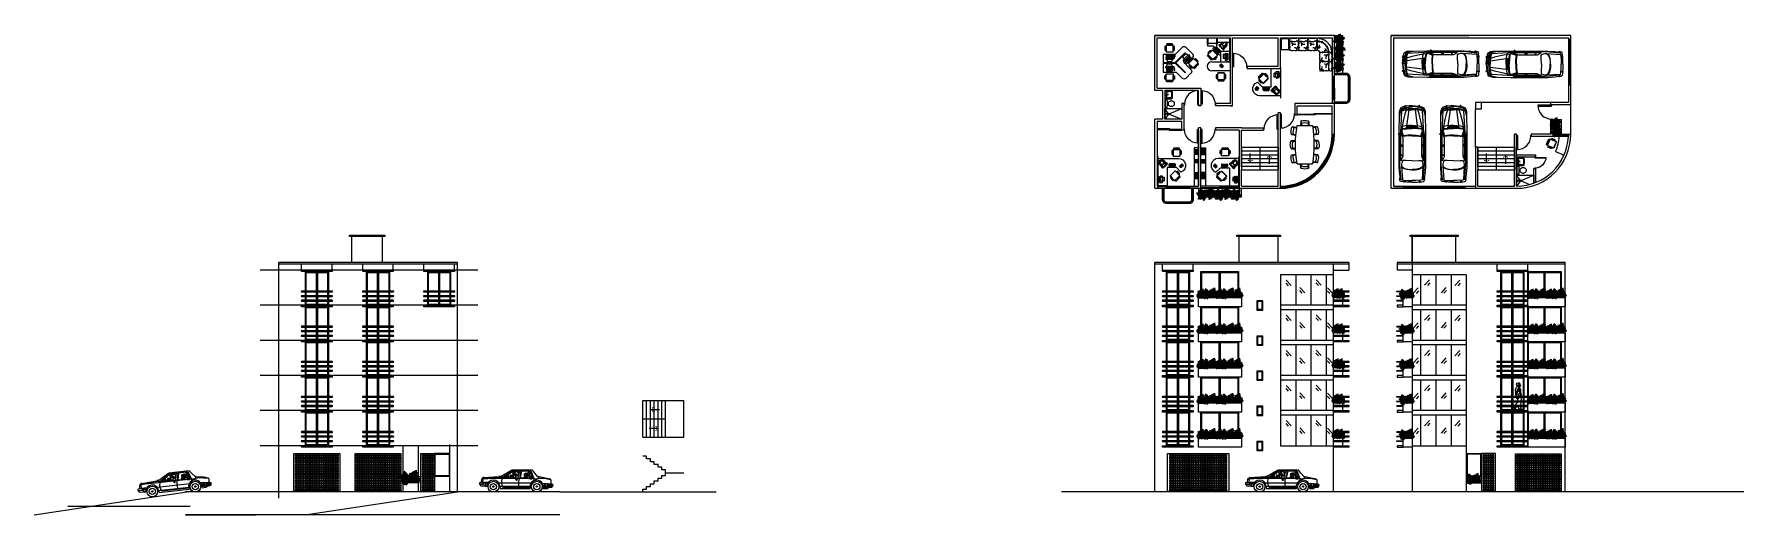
# Model space of a CAD drawing. Header units: millimetres. Extents: x 94 to 362, y 157 to 221.
# Drawn here: x 94.4 to 206.3, y 164.5 to 196 of the extents above; entities that cross this region are included whole.
import ezdxf

# ---------------------------------------------------------------- set-up
doc = ezdxf.new("R2010")
doc.units = ezdxf.units.MM
doc.layers.get('0').update_dxf_attribs({"lineweight": 9})
for name, color, linetype, lineweight in [('ALZADOS', 7, 'Continuous', 9), ('ARBOL', 3, 'Continuous', 9), ('BARDA PERIMETRAL', 5, 'Continuous', 9), ('eq', 5, 'Continuous', 9), ('puertas y muebles', 6, 'Continuous', 9)]:
    doc.layers.add(name, color=color, linetype=linetype, lineweight=lineweight)

# ---------------------------------------------------------------- blocks, each defined once
blk = doc.blocks.new('arbusto02')
at = {"layer": 'ARBOL', "linetype": 'ByBlock'}
for p, q in [((-0.32, 0.22), (0, 0)), ((-0.23, 0.44), (0, 0)), ((-0.05, 0.8), (0.01, 0.06)), ((0.22, 0.64), (-0.01, 0.02)), ((0.4, 0.3), (0, 0))]:
    blk.add_line(p, q, dxfattribs=at)
for centre, radius, start, end in [((-0.31, 0.1), 0.115, 92.1418, 155.4762), ((-0.26, -0.05), 0.26, 99.9281, 129.2312), ((-0.26, 0), 0.16, 81.1007, 151.2455), ((-0.22, -0.12), 0.268, 87.223, 130.8884), ((-0.26, 0.3), 0.115, 63.6602, 126.9945), ((-0.28, 0.14), 0.26, 71.4465, 100.7496), ((-0.21, 0.26), 0.115, 136.2275, 199.5619), ((-0.18, -0.05), 0.16, 81.1007, 151.2455), ((-0.15, -0.18), 0.268, 87.223, 130.8884), ((-0.05, 0.26), 0.26, 162.4725, 191.7756), ((-0.23, 0.12), 0.16, 52.6191, 122.7639), ((-0.26, 0), 0.268, 58.7414, 102.4068), ((-0.23, 0.24), 0.115, 63.6602, 126.9945), ((-0.25, 0.08), 0.26, 71.4465, 100.7496), ((-0.19, 0.04), 0.16, 52.6191, 122.7639), ((-0.21, -0.08), 0.268, 58.7414, 102.4068), ((-0.13, -0.1), 0.156, 59.2778, 159.4864), ((-0.09, -0.2), 0.236, 77.5183, 139.0396), ((-0.1, 0.24), 0.16, 140.4581, 210.6029), ((-0.16, -0.03), 0.156, 30.7961, 131.0048), ((-0.18, -0.13), 0.236, 49.0367, 110.558), ((0.03, 0.25), 0.268, 160.8153, 204.4806), ((-0.17, 0.34), 0.156, 7.666, 107.8746), ((-0.23, 0.25), 0.236, 25.9065, 87.4278), ((-0.09, 0.39), 0.115, 107.7459, 171.0802), ((-0.16, 0.21), 0.156, 7.666, 107.8746), ((-0.22, 0.12), 0.236, 25.9065, 87.4278), ((-0.17, 0.51), 0.16, 29.4889, 99.6338), ((-0.25, 0.4), 0.268, 35.6112, 79.2766), ((0.05, 0.31), 0.26, 133.9908, 163.2939), ((-0.16, 0.42), 0.16, 29.4889, 99.6338), ((-0.24, 0.31), 0.268, 35.6112, 79.2766), ((-0.06, 0.32), 0.115, 107.7459, 171.0802), ((-0.02, 0.19), 0.16, 140.4581, 210.6029), ((0.08, 0.25), 0.26, 133.9908, 163.2939), ((-0.13, 0.68), 0.115, 40.53, 103.8644), ((-0.22, 0.54), 0.26, 48.3163, 77.6194), ((0.11, 0.2), 0.268, 160.8153, 204.4806), ((-0.13, 0.61), 0.115, 40.53, 103.8644), ((-0.21, 0.47), 0.26, 48.3163, 77.6194), ((0.03, 0.26), 0.16, 111.9765, 182.1213), ((0.15, 0.21), 0.268, 132.3336, 175.999), ((0.05, 0.15), 0.156, 132.2173, 232.4259), ((0.07, 0.18), 0.16, 111.9765, 182.1213), ((0.19, 0.13), 0.268, 132.3336, 175.999), ((0.15, 0.16), 0.236, 152.664, 214.1854), ((-0.08, 0.27), 0.156, 343.248, 83.4567), ((-0.17, 0.22), 0.236, 1.4886, 63.0099), ((0.16, 0.5), 0.26, 110.8607, 140.1638), ((0.06, 0.63), 0.115, 84.6157, 147.9501), ((0.12, 0.11), 0.156, 103.7356, 203.9443), ((0.21, 0.43), 0.268, 109.2035, 152.8688), ((0.12, 0.53), 0.16, 88.8463, 158.9911), ((0.12, 0.44), 0.16, 88.8463, 158.9911), ((0.22, 0.34), 0.268, 109.2035, 152.8688), ((0.14, 0.36), 0.156, 80.6055, 180.8141), ((0.21, 0.07), 0.236, 124.1824, 185.7037), ((0.21, 0.28), 0.236, 101.0522, 162.5736), ((0.15, 0.23), 0.156, 80.6055, 180.8141), ((-0.05, 0.34), 0.16, 5.071, 75.2158), ((-0.16, 0.28), 0.268, 11.1933, 54.8587), ((0.22, 0.16), 0.236, 101.0522, 162.5736), ((-0.13, 0.36), 0.268, 11.1933, 54.8587), ((-0.01, 0.43), 0.16, 5.071, 75.2158), ((-0.16, 0.15), 0.236, 329.0367, 30.558), ((-0.06, 0.15), 0.156, 310.7961, 51.0048), ((0.13, -0.09), 0.156, 23.7356, 123.9443), ((0.1, -0.2), 0.236, 44.1824, 105.7037), ((0.24, 0.07), 0.236, 76.6343, 138.1556), ((0.21, 0.17), 0.156, 56.1875, 156.3962), ((-0.07, 0.41), 0.26, 23.8984, 53.2015), ((0.07, 0.5), 0.115, 16.1121, 79.4464), ((0.27, 0.12), 0.268, 84.7855, 128.4509), ((-0.04, 0.47), 0.26, 23.8984, 53.2015), ((0.09, 0.57), 0.115, 16.1121, 79.4464), ((0.23, 0.24), 0.16, 64.4284, 134.5732), ((0.01, 0.19), 0.16, 332.6191, 42.7639), ((-0.12, 0.2), 0.268, 338.7414, 22.4068), ((0.16, -0.17), 0.268, 52.3336, 95.999), ((0.26, 0.33), 0.16, 64.4284, 134.5732), ((0.3, 0.2), 0.268, 84.7855, 128.4509), ((0.19, -0.04), 0.16, 31.9765, 102.1213), ((0.29, 0.28), 0.26, 86.4427, 115.7458), ((0.24, 0.44), 0.115, 60.1978, 123.5321), ((0.27, 0.5), 0.115, 60.1978, 123.5321), ((0.31, 0.35), 0.26, 86.4427, 115.7458), ((0.08, 0.25), 0.16, 332.6191, 42.7639), ((-0.05, 0.25), 0.268, 338.7414, 22.4068), ((0.23, -0.11), 0.268, 52.3336, 95.999), ((0.26, 0.02), 0.16, 31.9765, 102.1213), ((0.03, 0.26), 0.26, 351.4465, 20.7496), ((0.2, 0.27), 0.115, 343.6602, 46.9945), ((0.26, -0.04), 0.26, 53.9908, 83.2939), ((0.31, 0.12), 0.115, 27.7459, 91.0802), ((0.25, 0.31), 0.115, 343.6602, 46.9945), ((0.09, 0.3), 0.26, 351.4465, 20.7496)]:
    blk.add_arc(centre, radius, start, end, dxfattribs=at)
blk = doc.blocks.new('FLECHA')
blk.add_line((0, 5.9), (0, 0))
for points in [[(0, 4.9, 0, 2, 0), (-4.3, 2.4, 2, 2, 0)], [(0, 4.9, 0, 2, 0), (4.3, 2.4, 2, 2, 0)]]:
    blk.add_lwpolyline(points, format="xyseb")
blk = doc.blocks.new('AUTO_ALZADO')
at = {"color": 0, "linetype": 'ByBlock'}
for points in [[(-1.73, 1.41), (-2.41, 1.03), (-2.53, 1.03)], [(-2.3, 0.97), (-1.7, 1.39)], [(-1.65, 1.39), (-2.27, 0.96), (-2.29, 0.97)], [(-1.62, 1.37), (-2.23, 0.94), (-2.07, 0.94)], [(-1.96, 0.94), (-1.3, 0.94), (-1.19, 1.37), (-1.62, 1.37)], [(-1.71, 1.03), (-1.76, 1.11), (-1.68, 1.12), (-1.66, 1.08), (-1.73, 1)], [(0.87, 0.55), (0.87, 0.73), (0.85, 0.81), (0.73, 0.86), (0.58, 0.9), (0.08, 0.99), (-0.02, 1.03), (-0.2, 1.25), (-0.33, 1.42), (-0.37, 1.43), (-1.71, 1.43), (-1.72, 1.42), (-1.71, 1.4), (-1.7, 1.39), (-1.7, 1.39)], [(-1.65, 1.39), (-0.52, 1.39), (-0.49, 1.38), (-0.45, 1.36), (-0.42, 1.29), (-0.27, 0.89), (-0.22, 0.88), (-0.1, 0.88), (-0.03, 0.89), (0.02, 0.91), (0.03, 0.96), (0.04, 1.01)], [(-1.62, 1.01), (-1.58, 1.06), (-1.56, 1.14), (-1.55, 1.18), (-1.55, 1.23), (-1.57, 1.24), (-1.58, 1.25), (-1.62, 1.24), (-1.64, 1.24), (-1.64, 1.26), (-1.63, 1.27), (-1.59, 1.29), (-1.57, 1.3), (-1.55, 1.3), (-1.53, 1.3), (-1.51, 1.29)], [(-1.64, 1.23), (-1.64, 1.2), (-1.62, 1.18), (-1.63, 1.14), (-1.6, 1.14), (-1.57, 1.12)], [(-1.28, 1.12), (-1.27, 1.18), (-1.27, 1.24), (-1.3, 1.28), (-1.35, 1.31), (-1.42, 1.32), (-1.46, 1.32), (-1.5, 1.29), (-1.51, 1.24), (-1.5, 1.21), (-1.47, 1.2), (-1.45, 1.2), (-1.43, 1.2), (-1.4, 1.19), (-1.39, 1.17), (-1.4, 1.16), (-1.38, 1.14), (-1.34, 1.12), (-1.3, 1.11), (-1.28, 1.12)], [(-1.51, 1.21), (-1.51, 1.18), (-1.5, 1.17), (-1.51, 1.11), (-1.49, 1.11), (-1.47, 1.09), (-1.46, 1.07), (-1.44, 1.07), (-1.39, 1.1), (-1.4, 1.14)], [(-1.11, 1.38), (-1.21, 0.9), (-1.25, 0.8), (-1.26, 0.67), (-1.26, 0.5), (-1.24, 0.33)], [(-1.07, 1.37), (-1.16, 0.94), (-0.55, 0.94)], [(-0.61, 1.37), (-1.07, 1.37)], [(-0.85, 1.04), (-0.87, 1.06), (-0.88, 1.11), (-0.87, 1.18), (-0.86, 1.22), (-0.82, 1.21), (-0.76, 1.18)], [(-0.86, 1.22), (-0.81, 1.25), (-0.76, 1.27), (-0.72, 1.25)], [(-0.79, 1.08), (-0.82, 1.07), (-0.83, 1.09), (-0.83, 1.12), (-0.85, 1.12), (-0.84, 1.16), (-0.83, 1.18), (-0.81, 1.19)], [(-0.58, 1.11), (-0.61, 1.1), (-0.63, 1.1), (-0.65, 1.12), (-0.66, 1.15), (-0.67, 1.17), (-0.71, 1.17), (-0.75, 1.17), (-0.76, 1.19), (-0.74, 1.22), (-0.73, 1.24), (-0.69, 1.26), (-0.63, 1.26), (-0.59, 1.24)], [(-0.74, 1.16), (-0.74, 1.14), (-0.75, 1.11), (-0.74, 1.1), (-0.74, 1.08), (-0.72, 1.06), (-0.69, 1.04), (-0.65, 1.06)], [(-0.61, 1.37), (-0.55, 0.94)], [(-0.58, 1.37), (-0.52, 0.94)], [(-0.52, 0.94), (-0.34, 0.94), (-0.51, 1.37), (-0.58, 1.37)], [(-3.6, 0.86), (-3.62, 0.64), (-3.53, 0.63), (-3.49, 0.62), (-3.48, 0.56), (-3.48, 0.4), (-3.33, 0.39), (-3.48, 0.4), (-3.52, 0.38), (-3.69, 0.38), (-3.74, 0.4), (-3.78, 0.47), (-3.81, 0.55), (-3.81, 0.62), (-3.78, 0.63), (-3.69, 0.65), (-3.67, 0.87), (-3.6, 0.94), (-3.55, 0.96), (-2.54, 1.03), (-2.53, 1.01), (-2.49, 0.98)], [(-3.79, 0.52), (-3.55, 0.52), (-3.55, 0.6), (-3.79, 0.6)], [(-3.67, 0.88), (-3.53, 0.91), (-3.35, 0.94), (-3.03, 0.96), (-2.59, 0.97), (-2.29, 0.97), (-2.33, 0.95), (-2.36, 0.85), (-2.39, 0.69), (-2.38, 0.58), (-2.33, 0.39), (-2.29, 0.33)], [(-3.67, 0.85), (-3.56, 0.88), (-3.45, 0.89), (-3.28, 0.9), (-2.84, 0.91)], [(-3.61, 0.66), (-3.21, 0.66)], [(-3.56, 0.96), (-3.55, 0.99)], [(-2.84, 0.91), (-0.27, 0.91)], [(-2.57, 0.61), (-0.41, 0.61)], [(-2.49, 0.39), (-2.47, 0.23)], [(-2.49, 0.38), (-0.49, 0.38)], [(-2.47, 0.23), (-0.5, 0.23)], [(-2.38, 0.99), (-2.42, 1.02)], [(-2.29, 0.33), (-0.51, 0.33)], [(-1.96, 0.97), (-1.96, 0.93), (-2.01, 0.92), (-2.08, 0.93), (-2.05, 1)], [(-1.69, 0.95), (-1.76, 1.02), (-1.78, 1.02), (-1.81, 1.05), (-1.82, 1.04), (-1.84, 1.05), (-1.85, 0.99), (-1.81, 0.96), (-1.78, 0.95)], [(-1.77, 1.05), (-1.79, 1.1), (-1.82, 1.1), (-1.83, 1.05)], [(-1.65, 1.07), (-1.6, 0.97)], [(-1.3, 1.1), (-1.3, 1.06), (-1.41, 1.05), (-1.47, 1.02), (-1.51, 0.96)], [(-1.48, 0.87), (-1.34, 0.87), (-1.35, 0.85), (-1.4, 0.85), (-1.4, 0.87)], [(-1.34, 1.11), (-1.46, 1.04)], [(-0.88, 0.94), (-0.93, 1.01)], [(-0.85, 1.03), (-0.88, 0.97)], [(-0.83, 1.05), (-0.83, 1.02), (-0.82, 0.99), (-0.78, 0.97), (-0.76, 0.98)], [(-0.81, 1.06), (-0.78, 1), (-0.76, 1.01)], [(-0.68, 1.04), (-0.68, 1.01), (-0.7, 1), (-0.75, 0.95)], [(-0.61, 1.09), (-0.61, 1.06), (-0.56, 1.04)], [(-0.53, 0.87), (-0.39, 0.87), (-0.4, 0.85), (-0.45, 0.85), (-0.45, 0.87)], [(-0.44, 0.96), (-0.43, 1.01), (-0.45, 1.03), (-0.52, 1.06)], [(-0.51, 0.33), (-0.51, 0.33)], [(-0.49, 0.33), (-0.5, 0.23)], [(-0.25, 0.77), (-0.27, 0.9)], [(0.85, 0.8), (0.52, 0.86), (0.24, 0.9), (0.01, 0.9)], [(0.62, 0.54), (0.3, 0.56)], [(0.35, 0.38), (0.96, 0.38)], [(0.35, 0.33), (0.91, 0.33)], [(0.35, 0.33), (0.35, 0.23), (0.6, 0.24), (0.74, 0.33)], [(0.91, 0.33), (0.94, 0.34), (0.96, 0.38), (0.98, 0.4), (0.99, 0.45), (0.98, 0.5), (0.9, 0.53), (0.79, 0.53), (0.63, 0.53), (0.63, 0.38)], [(0.98, 0.48), (0.68, 0.48), (0.68, 0.43), (0.99, 0.43)]]:
    blk.add_lwpolyline(points, dxfattribs=at)
for points in [[(-3.43, 0.59), (-3.43, 0.54), (-3.32, 0.54), (-3.32, 0.59)], [(-1.93, 1.07), (-1.97, 1.07), (-2.02, 1.05), (-2.05, 1.04), (-2.06, 1.02), (-2.06, 1.01), (-2.03, 0.99), (-1.97, 0.97), (-1.93, 0.97)], [(0.41, 0.48), (0.41, 0.43), (0.54, 0.43), (0.54, 0.48)]]:
    blk.add_lwpolyline(points, close=True, dxfattribs=at)
for centre, radius in [((-2.91, 0.36), 0.351), ((-2.91, 0.36), 0.205), ((-2.91, 0.36), 0.0415), ((-1.39, 0.78), 0.0213), ((-0.07, 0.36), 0.351), ((-0.07, 0.36), 0.205), ((-0.07, 0.36), 0.0415)]:
    blk.add_circle(centre, radius, dxfattribs=at)
for centre, radius, start, end in [((-2.91, 0.36), 0.423, 2.3793, 177.6207), ((-0.07, 0.36), 0.445, 113.859, 184.9166), ((-0.07, 0.36), 0.423, 355.0834, 184.9166)]:
    blk.add_arc(centre, radius, start, end, dxfattribs=at)
blk = doc.blocks.new('S39')
for points in [[(-0.25, -0.1), (-0.25, -0.05, -0.414214), (-0.2, 0), (0.2, 0, -0.414214), (0.25, -0.05), (0.25, -0.1), (-0.25, -0.1)], [(-0.4, -0.35), (-0.4, -0.25, -0.414214), (-0.35, -0.2), (-0.3, -0.2), (-0.3, -0.5), (-0.35, -0.5, -0.414214), (-0.4, -0.45), (-0.4, -0.35)], [(-0.3, -0.4), (-0.3, -0.15, -0.414214), (-0.25, -0.1), (0.25, -0.1, -0.414214), (0.3, -0.15), (0.3, -0.6, -0.414214), (0.25, -0.65), (-0.25, -0.65, -0.414214), (-0.3, -0.6), (-0.3, -0.4)], [(0.3, -0.35), (0.3, -0.2), (0.35, -0.2, -0.414214), (0.4, -0.25), (0.4, -0.45, -0.414214), (0.35, -0.5), (0.3, -0.5), (0.3, -0.35)]]:
    blk.add_lwpolyline(points, format="xyb")
for points in [[(-0.3, -0.4), (-0.3, -0.15, -0.414214), (-0.25, -0.1), (0.25, -0.1, -0.414214), (0.3, -0.15), (0.3, -0.6, -0.414214), (0.25, -0.65), (-0.25, -0.65, -0.414214), (-0.3, -0.6)], [(-0.29, -0.4), (-0.29, -0.15, -0.414214), (-0.25, -0.11), (0.25, -0.11, -0.414214), (0.29, -0.15), (0.29, -0.6, -0.414214), (0.25, -0.64), (-0.25, -0.64, -0.414214), (-0.29, -0.6)]]:
    blk.add_lwpolyline(points, format="xyb", close=True)
blk = doc.blocks.new('MODULO_ESQUINERO')
at = {"layer": 'puertas y muebles'}
for p, q in [((0.26, -0.08), (0.11, -0.22)), ((0.32, -0.6), (0.11, -0.25)), ((0.27, -0.11), (0.14, -0.24)), ((0.36, -0.6), (0.14, -0.24)), ((0.3, -0.4), (0.14, -0.24)), ((0.43, -0.26), (0.27, -0.11)), ((0.61, -0.31), (0.27, -0.11)), ((0.63, -0.29), (0.29, -0.07)), ((0.43, -0.26), (0.3, -0.4)), ((0.34, -0.57), (0.3, -0.4)), ((0.61, -0.31), (0.34, -0.57)), ((0.64, -0.32), (0.36, -0.6)), ((0.36, -1.1), (0.36, -0.76)), ((0.4, -0.73), (0.51, -0.73)), ((0.4, -0.84), (0.4, -0.79)), ((0.41, -0.79), (0.4, -0.79)), ((0.41, -0.81), (0.4, -0.81)), ((0.41, -0.82), (0.4, -0.82)), ((0.41, -0.84), (0.4, -0.84)), ((0.4, -1.12), (0.4, -0.85)), ((0.41, -0.85), (0.4, -0.85)), ((0.41, -0.87), (0.4, -0.87)), ((0.41, -0.89), (0.4, -0.89)), ((0.41, -0.91), (0.4, -0.91)), ((0.41, -0.93), (0.4, -0.93)), ((0.41, -0.94), (0.4, -0.94)), ((0.41, -0.96), (0.4, -0.96)), ((0.41, -0.98), (0.4, -0.98)), ((0.41, -1), (0.4, -1)), ((0.41, -1.02), (0.4, -1.02)), ((0.41, -1.03), (0.4, -1.03)), ((0.41, -1.05), (0.4, -1.05)), ((0.41, -1.07), (0.4, -1.07)), ((0.41, -1.09), (0.4, -1.09)), ((0.41, -1.11), (0.4, -1.11)), ((0.41, -0.84), (0.41, -0.79)), ((0.41, -1.12), (0.41, -0.85)), ((0.42, -0.74), (0.43, -0.74)), ((0.42, -0.78), (0.42, -0.74)), ((0.44, -0.75), (0.42, -0.75)), ((0.44, -0.76), (0.42, -0.76)), ((0.44, -0.77), (0.42, -0.77)), ((0.43, -0.78), (0.42, -0.78)), ((0.43, -0.79), (0.42, -0.79)), ((0.42, -0.84), (0.42, -0.79)), ((0.44, -0.81), (0.42, -0.81)), ((0.44, -0.82), (0.42, -0.82)), ((0.43, -0.84), (0.42, -0.84)), ((0.43, -0.85), (0.42, -0.85)), ((0.42, -1.12), (0.42, -0.85)), ((0.44, -0.87), (0.42, -0.87)), ((0.44, -0.88), (0.42, -0.88)), ((0.44, -0.9), (0.42, -0.9)), ((0.44, -0.92), (0.42, -0.92)), ((0.44, -0.94), (0.42, -0.94)), ((0.44, -0.96), (0.42, -0.96)), ((0.44, -0.97), (0.42, -0.97)), ((0.44, -0.99), (0.42, -0.99)), ((0.44, -1.01), (0.42, -1.01)), ((0.44, -1.03), (0.42, -1.03)), ((0.44, -1.05), (0.42, -1.05)), ((0.44, -1.06), (0.42, -1.06)), ((0.44, -1.08), (0.42, -1.08)), ((0.44, -1.1), (0.42, -1.1)), ((0.61, -0.31), (0.43, -0.26)), ((0.44, -0.78), (0.44, -0.74)), ((0.44, -0.78), (0.44, -0.74)), ((0.44, -0.74), (0.47, -0.74)), ((0.47, -0.75), (0.44, -0.75)), ((0.45, -0.76), (0.44, -0.76)), ((0.45, -0.77), (0.44, -0.77)), ((0.45, -0.78), (0.44, -0.78)), ((0.44, -0.84), (0.44, -0.79)), ((0.44, -0.84), (0.44, -0.79)), ((0.45, -0.79), (0.44, -0.79)), ((0.45, -0.81), (0.44, -0.81)), ((0.45, -0.82), (0.44, -0.82)), ((0.45, -0.84), (0.44, -0.84)), ((0.44, -1.12), (0.44, -0.85)), ((0.44, -1.12), (0.44, -0.85)), ((0.47, -0.85), (0.44, -0.85)), ((0.45, -0.88), (0.44, -0.88)), ((0.45, -0.9), (0.44, -0.9)), ((0.45, -0.92), (0.44, -0.92)), ((0.45, -0.93), (0.44, -0.93)), ((0.45, -0.95), (0.44, -0.95)), ((0.45, -0.97), (0.44, -0.97)), ((0.45, -0.99), (0.44, -0.99)), ((0.45, -1.01), (0.44, -1.01)), ((0.45, -1.02), (0.44, -1.02)), ((0.45, -1.04), (0.44, -1.04)), ((0.45, -1.06), (0.44, -1.06)), ((0.45, -1.08), (0.44, -1.08)), ((0.45, -1.1), (0.44, -1.1)), ((0.44, -1.12), (0.45, -1.12)), ((0.45, -0.78), (0.45, -0.75)), ((0.45, -0.84), (0.45, -0.79)), ((0.45, -1.12), (0.45, -0.87)), ((0.47, -0.87), (0.45, -0.87)), ((0.46, -0.78), (0.46, -0.75)), ((0.47, -0.76), (0.46, -0.76)), ((0.47, -0.77), (0.46, -0.77)), ((0.47, -0.78), (0.46, -0.78)), ((0.46, -1.12), (0.46, -0.87)), ((0.47, -0.89), (0.46, -0.89)), ((0.47, -0.91), (0.46, -0.91)), ((0.47, -0.93), (0.46, -0.93)), ((0.47, -0.94), (0.46, -0.94)), ((0.47, -0.96), (0.46, -0.96)), ((0.47, -0.98), (0.46, -0.98)), ((0.47, -1), (0.46, -1)), ((0.47, -1.02), (0.46, -1.02)), ((0.47, -1.03), (0.46, -1.03)), ((0.47, -1.05), (0.46, -1.05)), ((0.47, -1.07), (0.46, -1.07)), ((0.47, -1.09), (0.46, -1.09)), ((0.47, -1.11), (0.46, -1.11)), ((0.46, -1.12), (0.47, -1.12)), ((0.47, -0.78), (0.47, -0.74)), ((0.47, -1.12), (0.47, -0.85)), ((0.48, -0.78), (0.48, -0.74)), ((0.48, -0.74), (0.51, -0.74)), ((0.51, -0.75), (0.48, -0.75)), ((0.49, -0.76), (0.48, -0.76)), ((0.49, -0.77), (0.48, -0.77)), ((0.49, -0.78), (0.48, -0.78)), ((0.49, -0.81), (0.48, -0.81)), ((0.48, -0.82), (0.48, -0.81)), ((0.49, -0.82), (0.48, -0.82)), ((0.48, -1.12), (0.48, -0.85)), ((0.49, -0.85), (0.48, -0.85)), ((0.49, -0.89), (0.48, -0.89)), ((0.49, -0.91), (0.48, -0.91)), ((0.49, -0.93), (0.48, -0.93)), ((0.49, -0.94), (0.48, -0.94)), ((0.49, -0.96), (0.48, -0.96)), ((0.49, -0.98), (0.48, -0.98)), ((0.49, -1), (0.48, -1)), ((0.49, -1.02), (0.48, -1.02)), ((0.49, -1.03), (0.48, -1.03)), ((0.49, -1.05), (0.48, -1.05)), ((0.49, -1.07), (0.48, -1.07)), ((0.49, -1.09), (0.48, -1.09)), ((0.48, -1.12), (0.49, -1.12)), ((0.49, -0.78), (0.49, -0.75)), ((0.49, -0.82), (0.49, -0.81)), ((0.49, -1.12), (0.49, -0.85)), ((0.5, -0.78), (0.5, -0.75)), ((0.51, -0.76), (0.5, -0.76)), ((0.51, -0.77), (0.5, -0.77)), ((0.51, -0.78), (0.5, -0.78)), ((0.5, -0.84), (0.5, -0.79)), ((0.51, -0.79), (0.5, -0.79)), ((0.51, -0.81), (0.5, -0.81)), ((0.51, -0.82), (0.5, -0.82)), ((0.51, -0.84), (0.5, -0.84)), ((0.5, -1.11), (0.5, -0.85)), ((0.51, -0.85), (0.5, -0.85)), ((0.51, -0.86), (0.5, -0.86)), ((0.51, -0.88), (0.5, -0.88)), ((0.51, -0.9), (0.5, -0.9)), ((0.51, -0.92), (0.5, -0.92)), ((0.51, -1.06), (0.5, -1.06)), ((0.51, -1.08), (0.5, -1.08)), ((0.51, -1.1), (0.5, -1.1)), ((0.5, -1.12), (0.51, -1.12)), ((0.51, -0.78), (0.51, -0.74)), ((0.51, -0.84), (0.51, -0.79)), ((0.51, -1.11), (0.51, -0.85)), ((0.53, -1.11), (0.53, -0.75)), ((1.22, -0.29), (1.17, -0.28)), ((1.18, -0.09), (1.18, -0.15)), ((1.22, -0.29), (1.22, -0.15)), ((1.22, -0.29), (1.23, -0.4)), ((1.23, -0.2), (1.23, -0.17)), ((1.23, -0.4), (1.34, -0.4)), ((1.24, -0.13), (1.24, -0.09)), ((1.24, -0.14), (1.24, -0.13)), ((1.24, -0.14), (1.24, -0.13)), ((1.24, -0.29), (1.24, -0.4)), ((1.25, -0.14), (1.25, -0.13)), ((1.26, -0.14), (1.26, -0.13)), ((1.37, -0.4), (1.48, -0.4)), ((1.45, -0.14), (1.45, -0.12)), ((1.46, -0.14), (1.46, -0.12)), ((1.47, -0.12), (1.47, -0.09)), ((1.47, -0.14), (1.47, -0.12)), ((1.47, -0.29), (1.47, -0.4)), ((1.48, -0.14), (1.48, -0.13)), ((1.49, -0.29), (1.48, -0.4)), ((1.49, -0.29), (1.49, -0.14)), ((1.49, -0.19), (1.49, -0.16)), ((1.49, -0.29), (1.59, -0.28)), ((1.58, -0.09), (1.58, -0.15)), ((0.4, -1.13), (0.51, -1.12)), ((0.4, -1.12), (0.41, -1.12)), ((0.41, -1.52), (0.47, -1.58)), ((0.42, -1.12), (0.43, -1.12)), ((0.53, -1.52), (0.47, -1.46)), ((0.5, -1.61), (0.51, -1.62)), ((0.57, -1.56), (0.56, -1.55))]:
    blk.add_line(p, q, dxfattribs=at)
blk.add_lwpolyline([(-0.12, 0.03), (1.89, 0.03), (1.89, 0), (-0.12, 0)], close=True, dxfattribs=at)
for points in [[(0, -1.33, 0.858271), (0.9, -1.5), (0.6, -1.2), (0.6, -0.6), (1.8, -0.6), (1.8, 0), (0.6, 0), (0, 0), (0, -1.36)], [(0.57, -1.48), (0.51, -1.42, 0.414214), (0.5, -1.42), (0.36, -1.55, 0.414214), (0.36, -1.56), (0.43, -1.62)], [(0.46, -1.65), (0.46, -1.66, 0.414214), (0.47, -1.66), (0.61, -1.52, 0.414214), (0.61, -1.51), (0.6, -1.51)]]:
    blk.add_lwpolyline(points, format="xyb", dxfattribs=at)
for points in [[(0.47, -1.46), (0.41, -1.52)], [(0.42, -1.61), (0.56, -1.47)]]:
    blk.add_lwpolyline(points, dxfattribs=at)
blk.add_lwpolyline([(0.6, -1.51), (0.57, -1.48, 0.414214), (0.57, -1.48), (0.43, -1.62, 0.414214), (0.43, -1.62), (0.46, -1.65, 0.414214), (0.46, -1.65), (0.6, -1.51, 0.414214)], format="xyb", close=True, dxfattribs=at)
for centre, radius in [((0.38, -0.99), 0.0022), ((0.38, -1), 0.0022), ((0.38, -1.01), 0.0022), ((0.38, -1.02), 0.0022), ((0.38, -1.03), 0.0022), ((0.38, -1.04), 0.0022), ((0.38, -1.05), 0.0022), ((0.41, -0.75), 0.0022), ((0.41, -0.76), 0.0022), ((0.41, -0.77), 0.0022), ((0.42, -1.52), 0.005), ((0.44, -1.51), 0.005), ((0.44, -1.53), 0.005), ((0.45, -1.5), 0.005), ((0.45, -1.52), 0.005), ((0.45, -1.54), 0.005), ((0.46, -1.49), 0.005), ((0.46, -1.51), 0.005), ((0.46, -1.53), 0.005), ((0.46, -1.55), 0.005), ((0.47, -1.54), 0.005), ((0.47, -1.48), 0.005), ((0.47, -1.5), 0.005), ((0.47, -1.52), 0.005), ((0.48, -1.49), 0.005), ((0.48, -1.51), 0.005), ((0.48, -1.53), 0.005), ((0.49, -1.5), 0.005), ((0.49, -1.52), 0.005), ((0.5, -1.51), 0.005)]:
    blk.add_circle(centre, radius, dxfattribs=at)
for centre, radius, start, end in [((0.29, -0.26), 0.2, 17.8267, 252.0828), ((0.13, -0.24), 0.0225, 134.9547, 211.4282), ((0.27, -0.09), 0.0225, 58.4813, 134.9547), ((0.34, -0.58), 0.0225, 211.4282, 314.9547), ((0.4, -0.76), 0.033, 86.9059, 180), ((0.4, -1.1), 0.033, 180, 273.0941), ((0.4, -0.79), 0.00187, 90, 180), ((0.4, -0.84), 0.00187, 180, 270), ((0.4, -0.85), 0.00187, 90, 180), ((0.41, -0.79), 0.00187, 360, 90), ((0.41, -0.84), 0.00187, 270, 360), ((0.41, -0.85), 0.00187, 360, 90), ((0.42, -0.74), 0.00187, 86.9059, 180), ((0.42, -0.78), 0.00187, 180, 270), ((0.42, -0.79), 0.00187, 90, 180), ((0.42, -0.84), 0.00187, 180, 270), ((0.42, -0.85), 0.00187, 90, 180), ((0.42, -1.12), 0.00187, 180, 273.0941), ((0.43, -0.74), 0.00187, 360, 86.9059), ((0.43, -0.78), 0.00187, 270, 360), ((0.43, -0.79), 0.00187, 360, 90), ((0.43, -0.84), 0.00187, 270, 360), ((0.43, -0.85), 0.00187, 360, 90), ((0.43, -1.12), 0.00187, 273.0941, 360), ((0.44, -0.74), 0.00187, 86.9059, 180), ((0.44, -0.78), 0.00187, 180, 270), ((0.44, -0.79), 0.00187, 90, 180), ((0.44, -0.84), 0.00187, 180, 270), ((0.44, -0.85), 0.00187, 90, 180), ((0.44, -1.12), 0.00187, 180, 273.0941), ((0.45, -0.78), 0.00187, 270, 360), ((0.45, -0.79), 0.00187, 360, 90), ((0.45, -0.84), 0.00187, 270, 360), ((0.45, -1.12), 0.00187, 273.0941, 360), ((0.46, -0.78), 0.00187, 180, 270), ((0.46, -1.12), 0.00187, 180, 273.0941), ((0.47, -0.74), 0.00187, 360, 86.9059), ((0.47, -0.78), 0.00187, 270, 360), ((0.47, -0.85), 0.00187, 360, 90), ((0.47, -1.12), 0.00187, 273.0941, 360), ((0.48, -0.74), 0.00187, 86.9059, 180), ((0.48, -0.78), 0.00187, 180, 270), ((0.48, -0.81), 0.00187, 90, 180), ((0.48, -0.82), 0.00187, 180, 270), ((0.48, -0.85), 0.00187, 90, 180), ((0.48, -1.12), 0.00187, 180, 273.0941), ((0.49, -0.78), 0.00187, 270, 360), ((0.49, -0.81), 0.00187, 360, 90), ((0.49, -0.82), 0.00187, 270, 360), ((0.49, -0.85), 0.00187, 360, 90), ((0.49, -1.12), 0.00187, 273.0941, 360), ((0.5, -0.78), 0.00187, 180, 270), ((0.5, -0.79), 0.00187, 90, 180), ((0.5, -0.84), 0.00187, 180, 270), ((0.5, -0.85), 0.00187, 90, 180), ((0.5, -1.11), 0.00187, 180, 273.0941), ((0.51, -0.75), 0.0165, 0, 90), ((0.51, -0.74), 0.00187, 360, 86.9059), ((0.51, -0.78), 0.00187, 270, 360), ((0.51, -0.79), 0.00187, 360, 90), ((0.51, -0.84), 0.00187, 270, 360), ((0.51, -0.85), 0.00187, 360, 90), ((0.51, -1.11), 0.0165, 270, 0), ((0.51, -1.11), 0.00187, 273.0941, 360), ((0.62, -0.31), 0.0225, 314.9547, 58.4813), ((1.38, -1.8), 1.66, 82.8082, 97.1918), ((1.38, -5.04), 4.95, 87.6859, 92.3141), ((1.36, 0.59), 0.883, 261.3679, 278.6321), ((1.38, -1.8), 1.61, 86.2553, 95.5325), ((1.38, -1.8), 1.67, 94.1139, 94.973), ((1.38, -1.8), 1.66, 94.145, 94.4045), ((1.36, -0.4), 0.0166, 203.4913, 336.5087), ((1.38, -1.8), 1.67, 86.7442, 87.6016), ((1.38, -1.8), 1.66, 87.3244, 87.5835), ((0.4, -1.12), 0.00187, 180, 273.0941), ((0.41, -1.12), 0.00187, 273.0941, 360)]:
    blk.add_arc(centre, radius, start, end, dxfattribs=at)
for centre, major_axis, ratio, start_param, end_param in [((0.53, -0.49), (-0.13, 0.164), 0.944097, -1.254746, 1.312394), ((0.5, -0.46), (-0.137, -0.136), 0.086668, 6.241492, 9.4576)]:
    blk.add_ellipse(centre, major_axis=major_axis, ratio=ratio, start_param=start_param, end_param=end_param, dxfattribs=at)
for points in [[(1.17, -0.28), (1.16, -0.25), (1.17, -0.21), (1.17, -0.18), (1.17, -0.15)], [(1.59, -0.28), (1.6, -0.25), (1.59, -0.21), (1.6, -0.18), (1.59, -0.15)]]:
    blk.add_spline(points, degree=3, dxfattribs=at)
at = {"layer": 'puertas y muebles', "xscale": 0.7999999999999582, "yscale": 0.7999999999999582, "zscale": 0.7999999999999582, "rotation": 225.0000000000057}
blk.add_blockref('S39', (1.35, -1.32), dxfattribs=at)
blk = doc.blocks.new('MESA_JUNTAS')
at = {"layer": 'puertas y muebles'}
for p, q in [((-0.86, 1.14), (-0.85, 1.16)), ((-0.8, 1.19), (-0.54, 1.16)), ((-0.79, 1.15), (-0.79, 1.19)), ((-0.79, 1.15), (-0.54, 1.11)), ((0.48, 1.25), (-0.52, 1.25)), ((-0.28, 1.52), (-0.3, 1.25)), ((-0.25, 1.5), (-0.28, 1.5)), ((-0.23, 1.56), (-0.25, 1.56)), ((-0.25, 1.5), (-0.24, 1.25)), ((0.19, 1.56), (0.21, 1.56)), ((0.21, 1.5), (0.2, 1.25)), ((0.21, 1.5), (0.25, 1.5)), ((0.24, 1.52), (0.26, 1.25)), ((0.76, 1.19), (0.5, 1.16)), ((0.75, 1.15), (0.5, 1.11)), ((0.75, 1.15), (0.75, 1.19)), ((0.82, 1.14), (0.81, 1.16)), ((-0.93, 0.21), (-0.92, 0.23)), ((-0.91, 0.72), (-0.91, 0.7)), ((-0.88, 0.27), (-0.61, 0.28)), ((-0.87, 0.66), (-0.6, 0.62)), ((-0.87, 0.24), (-0.87, 0.27)), ((-0.87, 0.24), (-0.61, 0.22)), ((-0.85, 0.69), (-0.85, 0.66)), ((-0.85, 0.69), (-0.6, 0.67)), ((0.81, 0.69), (0.56, 0.67)), ((0.83, 0.66), (0.56, 0.62)), ((0.84, 0.27), (0.57, 0.28)), ((0.83, 0.24), (0.57, 0.22)), ((0.81, 0.69), (0.81, 0.66)), ((0.83, 0.24), (0.83, 0.27)), ((0.87, 0.72), (0.87, 0.7)), ((0.89, 0.21), (0.88, 0.23)), ((-0.93, -0.21), (-0.92, -0.23)), ((-0.91, -0.72), (-0.91, -0.7)), ((-0.88, -0.26), (-0.62, -0.27)), ((-0.87, -0.23), (-0.62, -0.22)), ((-0.87, -0.23), (-0.87, -0.26)), ((-0.87, -0.66), (-0.6, -0.62)), ((-0.85, -0.69), (-0.85, -0.66)), ((-0.85, -0.69), (-0.6, -0.67)), ((-0.79, -1.15), (-0.54, -1.11)), ((0.75, -1.15), (0.5, -1.11)), ((0.83, -0.66), (0.56, -0.62)), ((0.81, -0.69), (0.56, -0.67)), ((0.83, -0.23), (0.58, -0.22)), ((0.84, -0.26), (0.58, -0.27)), ((0.81, -0.69), (0.81, -0.66)), ((0.83, -0.23), (0.83, -0.26)), ((0.87, -0.72), (0.87, -0.7)), ((0.89, -0.21), (0.89, -0.23)), ((-0.86, -1.14), (-0.85, -1.16)), ((-0.8, -1.19), (-0.54, -1.16)), ((-0.79, -1.15), (-0.79, -1.19)), ((0.48, -1.25), (-0.52, -1.25)), ((-0.28, -1.52), (-0.3, -1.25)), ((-0.25, -1.5), (-0.28, -1.5)), ((-0.25, -1.5), (-0.24, -1.25)), ((-0.23, -1.56), (-0.25, -1.56)), ((0.19, -1.56), (0.21, -1.56)), ((0.21, -1.5), (0.2, -1.25)), ((0.21, -1.5), (0.25, -1.5)), ((0.24, -1.52), (0.26, -1.25)), ((0.76, -1.19), (0.5, -1.16)), ((0.75, -1.15), (0.75, -1.19)), ((0.82, -1.14), (0.81, -1.16))]:
    blk.add_line(p, q, dxfattribs=at)
for centre, radius, start, end in [((-0.12, 0.84), 0.793, 157.3746, 188.4251), ((-0.81, 1.14), 0.0458, 85.4402, 156.4799), ((-0.79, 1.15), 0.00115, 172.8999, 260.3595), ((-0.08, 0.83), 0.689, 154.4811, 191.3186), ((7.24, 0), 7.86, 170.8522, 189.1478), ((-0.24, 1.52), 0.0458, 106.4199, 177.4596), ((-0.25, 1.5), 0.00115, 2.5404, 90), ((-0.02, 0.76), 0.689, 71.5812, 108.4188), ((-0.02, 0.8), 0.793, 74.4748, 105.5252), ((0.2, 1.52), 0.0458, 2.5404, 73.5801), ((0.21, 1.5), 0.00115, 90, 177.4596), ((-7.28, 0), 7.86, 350.8522, 9.1478), ((-7.28, 0), 7.86, 350.8522, 9.1478), ((-7.28, 0), 7.86, 350.8522, 9.1478), ((0.04, 0.83), 0.689, 348.6814, 25.5189), ((0.75, 1.15), 0.00115, 279.6405, 7.1001), ((0.77, 1.14), 0.0458, 23.5201, 94.5598), ((0.08, 0.84), 0.793, 351.5749, 22.6254), ((-0.17, 0), 0.793, 164.2958, 195.3463), ((-0.88, 0.22), 0.0458, 92.3614, 163.4011), ((-0.86, 0.71), 0.0458, 189.3198, 260.3595), ((-0.87, 0.24), 0.00115, 179.821, 267.2807), ((-0.85, 0.69), 0.00115, 85.4402, 172.8999), ((-0.12, 0), 0.689, 161.4023, 198.2398), ((0.09, 0), 0.689, 341.7602, 18.5977), ((0.81, 0.69), 0.00115, 7.1001, 94.5598), ((0.82, 0.71), 0.0458, 279.6405, 350.6802), ((0.83, 0.24), 0.00115, 272.7193, 0.179), ((0.84, 0.22), 0.0458, 16.5989, 87.6386), ((0.13, 0), 0.793, 344.6537, 15.7042), ((-0.88, -0.22), 0.0458, 196.241, 267.2807), ((-0.12, -0.84), 0.793, 171.5749, 202.6254), ((-0.86, -0.71), 0.0458, 99.6405, 170.6802), ((-0.87, -0.23), 0.00115, 92.3614, 179.821), ((-0.85, -0.69), 0.00115, 187.1001, 274.5598), ((-0.08, -0.83), 0.689, 168.6814, 205.5189), ((0.04, -0.83), 0.689, 334.4811, 11.3186), ((0.81, -0.69), 0.00115, 265.4402, 352.8999), ((0.08, -0.84), 0.793, 337.3746, 8.4251), ((0.83, -0.23), 0.00115, 0.179, 87.6386), ((0.82, -0.71), 0.0458, 9.3198, 80.3595), ((0.84, -0.22), 0.0458, 272.7193, 343.759), ((-0.81, -1.14), 0.0458, 203.5201, 274.5598), ((-0.79, -1.15), 0.00115, 99.6405, 187.1001), ((-0.24, -1.52), 0.0458, 182.5404, 253.5801), ((-0.25, -1.5), 0.00115, 270, 357.4596), ((-0.02, -0.76), 0.689, 251.5812, 288.4188), ((-0.02, -0.8), 0.793, 254.4748, 285.5252), ((0.21, -1.5), 0.00115, 182.5404, 270), ((0.2, -1.52), 0.0458, 286.4199, 357.4596), ((0.75, -1.15), 0.00115, 352.8999, 80.3595), ((0.77, -1.14), 0.0458, 265.4402, 336.4799)]:
    blk.add_arc(centre, radius, start, end, dxfattribs=at)
blk = doc.blocks.new('PUERTA90')
at = {"layer": 'puertas y muebles'}
for points in [[(0.025, -0.025), (-0.025, -0.025), (-0.025, 0), (0.025, 0)], [(0.025, -0.95), (-0.025, -0.95), (-0.025, -0.925), (0.025, -0.925)], [(0.925, -0.925), (0.925, -0.875), (0.025, -0.875), (0.025, -0.925)]]:
    blk.add_lwpolyline(points, close=True, dxfattribs=at)
blk.add_arc((0.025, -0.925), 0.9, 360, 90, dxfattribs=at)
blk = doc.blocks.new('PC')
at = {"layer": 'puertas y muebles'}
for p, q in [((-0.53, 0.32), (-0.51, 0.32)), ((-0.53, 0.12), (-0.53, 0.32)), ((-0.51, 0.11), (-0.53, 0.12)), ((-0.33, 0.41), (-0.51, 0.38)), ((-0.51, 0.05), (-0.51, 0.38)), ((-0.33, 0.02), (-0.51, 0.05)), ((-0.33, -0.02), (-0.33, 0.45)), ((-0.21, 0.45), (-0.33, 0.45)), ((-0.21, 0.49), (-0.32, 0.49)), ((-0.32, 0.45), (-0.32, 0.49)), ((-0.24, 0.45), (-0.24, 0.49)), ((-0.23, -0.02), (-0.23, 0.45)), ((-0.21, -0.06), (-0.21, 0.49)), ((-0.11, 0.04), (-0.11, 0.38)), ((-0.08, 0.06), (-0.08, 0.35)), ((-0.05, 0.05), (-0.05, 0.37)), ((-0.21, -0.02), (-0.33, -0.02)), ((-0.32, -0.06), (-0.32, -0.02)), ((-0.21, -0.06), (-0.32, -0.06)), ((-0.24, -0.06), (-0.24, -0.02))]:
    blk.add_line(p, q, dxfattribs=at)
blk.add_lwpolyline([(-0.12, 0.57), (-0.14, 0.57), (-0.16, 0.57), (-0.19, 0.57), (-0.22, 0.55), (-0.28, 0.54), (-0.28, 0.52), (-0.3, 0.49)], dxfattribs=at)
for points in [[(0, 0.44), (-0.16, 0.44), (-0.16, 0), (0, 0)], [(-0.15, 0.52), (-0.04, 0.52), (-0.04, 0.61), (-0.15, 0.61)]]:
    blk.add_lwpolyline(points, close=True, dxfattribs=at)
for centre, radius, start, end in [((-1.23, 0.22), 1.04, 350.0605, 9.9395), ((-0.11, 0.57), 0.00929, 113.3, 256.5958), ((-0.09, 0.54), 0.0395, 76.777, 123.6514), ((-0.09, 0.57), 0.0226, 148.9178, 207.5104), ((-0.12, 0.47), 0.0857, 71.0763, 86.912), ((-0.09, 0.57), 0.0142, 255.9202, 78.5821)]:
    blk.add_arc(centre, radius, start, end, dxfattribs=at)
blk = doc.blocks.new('MODULO_3PERS')
at = {"layer": 'puertas y muebles'}
for p, q in [((-0.65, 1.03), (-1.11, 0.57)), ((-1.11, 0.35), (-0.65, -0.11)), ((-0.6, 0.65), (-0.63, 0.63)), ((-0.63, 0.63), (0, 0)), ((0, 0), (-0.63, -0.63)), ((-0.6, 0.65), (0.03, 0.01)), ((0.02, 0.57), (-0.44, 1.03)), ((0.82, 0.57), (0.02, 0.57)), ((0.82, 0.01), (0.03, 0.01)), ((0.82, 0.57), (0.82, -0.62)), ((-1, -0.46), (-0.65, -0.11)), ((-0.65, -1.03), (-1, -0.67)), ((-0.6, -0.65), (-0.63, -0.63)), ((0.03, -0.02), (-0.6, -0.65)), ((-0.03, -0.62), (-0.44, -1.03)), ((0.82, -0.62), (-0.03, -0.62)), ((0.82, -0.02), (0.03, -0.02))]:
    blk.add_line(p, q, dxfattribs=at)
for centre, start, end in [((-1, 0.46), 135, 225), ((-0.54, 0.92), 45, 135), ((-0.9, -0.57), 135, 225), ((-0.54, -0.92), 225, 315)]:
    blk.add_arc(centre, 0.15, start, end, dxfattribs=at)
at = {"layer": 'puertas y muebles', "xscale": 0.7999999999999545, "yscale": 0.7999999999999545, "zscale": 0.7999999999999545}
blk.add_blockref('S39', (0.4, 1.23), dxfattribs=at)
at = {"layer": 'puertas y muebles'}
for name, p, xscale, yscale, zscale, rotation in [('S39', (-1.36, -0.24), 0.7999999999999582, 0.7999999999999582, 0.7999999999999582, 134.9999999999943), ('PC', (-1.02, 0.3), 0.9000000000000233, 0.9000000000000233, 0.9000000000000233, 225), ('PC', (0.6, 0.53), 0.8999999999999773, 0.8999999999999773, 0.8999999999999773, 90), ('PC', (0.6, -0.53), -0.8999999999999773, 0.8999999999999773, 0.9, 90), ('S39', (0.4, -1.25), -0.7999999999999545, 0.7999999999999545, 0.8, 180)]:
    blk.add_blockref(name, p, dxfattribs=dict(at, xscale=xscale, yscale=yscale, zscale=zscale, rotation=rotation))
blk = doc.blocks.new('MODULO_CAJON')
at = {"layer": 'puertas y muebles'}
for p, q in [((0.27, -0.86), (0.27, -0.02)), ((0.38, -0.21), (0.27, -0.33)), ((0.4, -0.24), (0.27, -0.37)), ((0.43, -0.53), (0.27, -0.37)), ((0.49, -0.73), (0.27, -0.37)), ((0.45, -0.73), (0.27, -0.44)), ((0.56, -0.4), (0.4, -0.24)), ((0.73, -0.44), (0.4, -0.24)), ((0.76, -0.42), (0.41, -0.21)), ((0.56, -0.4), (0.43, -0.53)), ((0.47, -0.7), (0.43, -0.53)), ((0.73, -0.44), (0.47, -0.7)), ((0.76, -0.46), (0.48, -0.73)), ((0.73, -0.44), (0.56, -0.4)), ((0.6, -0.88), (0.88, -0.61)), ((0.64, -0.91), (0.88, -0.67)), ((0.64, -0.95), (0.72, -1.03)), ((0.65, -0.95), (0.84, -0.76)), ((0.65, -0.95), (0.66, -0.96)), ((0.66, -0.96), (0.85, -0.76)), ((0.67, -0.95), (0.66, -0.94)), ((0.67, -0.96), (0.86, -0.77)), ((0.68, -0.93), (0.67, -0.92)), ((0.67, -0.96), (0.67, -0.97)), ((0.68, -0.97), (0.87, -0.78)), ((0.68, -0.97), (0.87, -0.78)), ((0.69, -0.92), (0.68, -0.91)), ((0.69, -0.96), (0.68, -0.95)), ((0.68, -0.98), (0.69, -0.98)), ((0.69, -0.99), (0.87, -0.81)), ((0.69, -0.98), (0.86, -0.81)), ((0.7, -0.95), (0.69, -0.94)), ((0.69, -0.99), (0.7, -1)), ((0.7, -1), (0.89, -0.81)), ((0.71, -0.91), (0.7, -0.9)), ((0.71, -0.97), (0.7, -0.96)), ((0.71, -0.99), (0.7, -0.98)), ((0.71, -1), (0.9, -0.81)), ((0.72, -0.9), (0.71, -0.89)), ((0.71, -0.93), (0.71, -0.92)), ((0.72, -0.96), (0.71, -0.95)), ((0.72, -0.98), (0.71, -0.97)), ((0.71, -1), (0.71, -1.01)), ((0.72, -1.01), (0.91, -0.82)), ((0.72, -1.01), (0.91, -0.82)), ((0.73, -0.88), (0.72, -0.87)), ((0.73, -0.92), (0.72, -0.91)), ((0.73, -0.94), (0.72, -0.93)), ((0.72, -1.01), (0.73, -1.02)), ((0.73, -1.02), (0.92, -0.83)), ((0.74, -0.91), (0.73, -0.9)), ((0.74, -0.93), (0.73, -0.92)), ((0.74, -0.96), (0.73, -0.95)), ((0.74, -0.99), (0.73, -0.98)), ((0.74, -1.01), (0.73, -1)), ((0.75, -0.87), (0.74, -0.86)), ((0.75, -0.89), (0.74, -0.89)), ((0.75, -0.95), (0.74, -0.94)), ((0.75, -0.98), (0.74, -0.97)), ((0.75, -1), (0.74, -0.99)), ((0.75, -1.03), (1, -0.77)), ((0.76, -0.86), (0.75, -0.85)), ((0.76, -0.92), (0.75, -0.91)), ((0.76, -0.94), (0.75, -0.93)), ((0.76, -0.96), (0.75, -0.95)), ((0.77, -0.84), (0.76, -0.84)), ((0.77, -0.88), (0.76, -0.87)), ((0.77, -0.9), (0.76, -0.89)), ((0.77, -0.92), (0.76, -0.92)), ((0.77, -0.98), (0.76, -0.97)), ((0.78, -0.83), (0.77, -0.82)), ((0.78, -0.87), (0.77, -0.86)), ((0.78, -0.89), (0.77, -0.88)), ((0.77, -0.95), (0.77, -0.94)), ((0.79, -0.86), (0.78, -0.85)), ((0.79, -0.91), (0.78, -0.9)), ((0.79, -0.94), (0.78, -0.93)), ((0.8, -0.82), (0.79, -0.81)), ((0.8, -0.84), (0.79, -0.83)), ((0.79, -0.88), (0.79, -0.87)), ((0.8, -0.9), (0.79, -0.89)), ((0.8, -0.92), (0.79, -0.92)), ((0.81, -0.81), (0.8, -0.8)), ((0.81, -0.87), (0.8, -0.86)), ((0.81, -0.89), (0.8, -0.88)), ((0.81, -0.91), (0.8, -0.9)), ((0.82, -0.79), (0.81, -0.78)), ((0.82, -0.83), (0.81, -0.82)), ((0.82, -0.85), (0.81, -0.84)), ((0.83, -0.82), (0.82, -0.81)), ((0.83, -0.84), (0.82, -0.83)), ((0.83, -0.87), (0.82, -0.86)), ((0.83, -0.9), (0.82, -0.89)), ((0.83, -0.78), (0.83, -0.77)), ((0.84, -0.81), (0.83, -0.8)), ((0.84, -0.86), (0.83, -0.85)), ((0.84, -0.89), (0.83, -0.88)), ((0.85, -0.76), (0.84, -0.76)), ((0.85, -0.83), (0.84, -0.82)), ((0.85, -0.85), (0.84, -0.84)), ((0.85, -0.87), (0.84, -0.86)), ((0.85, -0.75), (0.88, -0.72)), ((0.86, -0.76), (0.85, -0.75)), ((0.86, -0.79), (0.85, -0.78)), ((0.86, -0.82), (0.85, -0.81)), ((0.86, -0.84), (0.85, -0.83)), ((0.86, -0.86), (0.85, -0.85)), ((0.86, -0.76), (0.89, -0.73)), ((0.87, -0.75), (0.86, -0.74)), ((0.87, -0.78), (0.86, -0.77)), ((0.88, -0.82), (0.86, -0.81)), ((0.87, -0.88), (0.86, -0.87)), ((0.87, -0.76), (0.9, -0.73)), ((0.88, -0.74), (0.87, -0.73)), ((0.87, -0.77), (0.87, -0.76)), ((0.89, -0.8), (0.87, -0.78)), ((0.88, -0.85), (0.87, -0.84)), ((0.88, -0.87), (0.87, -0.86)), ((0.89, -0.72), (0.88, -0.72)), ((0.88, -0.77), (0.9, -0.74)), ((0.89, -0.76), (0.88, -0.75)), ((0.88, -0.77), (0.91, -0.75)), ((0.89, -0.78), (0.88, -0.78)), ((0.9, -0.75), (0.89, -0.74)), ((0.89, -0.78), (0.92, -0.76)), ((0.9, -0.78), (0.89, -0.77)), ((0.89, -0.86), (0.89, -0.85)), ((0.9, -0.74), (0.9, -0.73)), ((0.91, -0.76), (0.9, -0.76)), ((0.91, -0.82), (0.9, -0.81)), ((0.91, -0.84), (0.9, -0.83)), ((0.9, -0.72), (0.93, -0.69)), ((0.91, -0.73), (0.94, -0.7)), ((0.92, -0.73), (0.91, -0.72)), ((0.91, -0.73), (0.9, -0.73)), ((0.92, -0.75), (0.91, -0.75)), ((0.92, -0.83), (0.91, -0.82)), ((0.93, -0.72), (0.92, -0.71)), ((0.92, -0.74), (0.95, -0.71)), ((0.93, -0.74), (0.92, -0.73)), ((0.92, -0.75), (0.92, -0.74)), ((0.92, -0.79), (0.92, -0.78)), ((0.92, -0.81), (0.95, -0.78)), ((0.92, -0.8), (0.92, -0.79)), ((0.93, -0.82), (0.92, -0.82)), ((0.93, -0.67), (1, -0.75)), ((0.93, -0.71), (0.93, -0.7)), ((0.94, -0.73), (0.93, -0.72)), ((0.93, -0.75), (0.95, -0.73)), ((0.93, -0.75), (0.95, -0.73)), ((0.94, -0.76), (0.93, -0.75)), ((0.93, -0.79), (0.93, -0.78)), ((0.93, -0.8), (0.93, -0.79)), ((0.93, -0.82), (0.96, -0.79)), ((0.94, -0.81), (0.93, -0.8)), ((0.94, -0.69), (0.94, -0.7)), ((0.96, -0.74), (0.94, -0.72)), ((0.94, -0.76), (0.97, -0.73)), ((0.94, -0.76), (0.97, -0.74)), ((0.95, -0.75), (0.94, -0.74)), ((0.95, -0.75), (0.94, -0.74)), ((0.95, -0.77), (0.94, -0.77)), ((0.95, -0.8), (0.94, -0.79)), ((0.95, -0.71), (0.97, -0.73)), ((0.95, -0.77), (0.97, -0.75)), ((0.96, -0.77), (0.95, -0.76)), ((0.96, -0.79), (0.95, -0.78)), ((0.99, -0.76), (0.96, -0.74)), ((0.97, -0.76), (0.96, -0.75)), ((0.96, -0.78), (0.98, -0.76)), ((0.97, -0.78), (0.96, -0.77)), ((0.96, -0.78), (0.96, -0.78)), ((0.97, -0.74), (0.99, -0.76)), ((0.98, -0.77), (0.97, -0.76)), ((0.97, -0.78), (0.99, -0.76)), ((1.08, -0.34), (1.03, -0.34)), ((1.04, -0.14), (1.04, -0.2)), ((1.08, -0.34), (1.08, -0.2)), ((1.08, -0.25), (1.08, -0.22)), ((1.08, -0.34), (1.09, -0.46)), ((1.09, -0.2), (1.09, -0.18)), ((1.09, -0.46), (1.2, -0.46)), ((1.1, -0.18), (1.1, -0.14)), ((1.1, -0.2), (1.1, -0.18)), ((1.1, -0.34), (1.1, -0.46)), ((1.11, -0.2), (1.11, -0.18)), ((1.12, -0.19), (1.12, -0.18)), ((1.23, -0.46), (1.34, -0.46)), ((1.31, -0.19), (1.31, -0.18)), ((1.32, -0.19), (1.32, -0.18)), ((1.33, -0.18), (1.33, -0.14)), ((1.33, -0.19), (1.33, -0.18)), ((1.33, -0.19), (1.33, -0.18)), ((1.33, -0.34), (1.33, -0.46)), ((1.34, -0.24), (1.34, -0.21)), ((1.35, -0.34), (1.34, -0.46)), ((1.35, -0.34), (1.35, -0.19)), ((1.35, -0.34), (1.45, -0.34)), ((1.44, -0.14), (1.44, -0.2)), ((1.75, -0.55), (1.76, -0.55)), ((1.79, -0.59), (1.85, -0.65)), ((1.82, -0.49), (1.81, -0.49)), ((1.91, -0.59), (1.85, -0.53))]:
    blk.add_line(p, q, dxfattribs=at)
for points in [[(0, 0), (0.42, 0), (0.42, -0.02), (0, -0.02)], [(0, -1.49), (0, 0), (0.02, 0), (0.02, -1.49)], [(0.42, 0), (1.56, 0), (1.56, -0.02), (0.42, -0.02)], [(1.54, -0.23), (1.54, 0), (1.56, 0), (1.56, -0.23)], [(0, -0.86), (0.42, -0.86), (0.42, -0.88), (0, -0.88)], [(0.34, -1.47), (0.34, -0.88), (0.36, -0.88), (0.36, -1.47)], [(0, -1.47), (0.42, -1.47), (0.42, -1.49), (0, -1.49)]]:
    blk.add_lwpolyline(points, close=True, dxfattribs=at)
for points in [[(1.56, -1.2), (1.56, 0), (2.16, 0), (2.16, -1.2)], [(0.42, -1.49), (0.53, -1.49), (0.53, -1.14), (0.6, -1), (0.6, -0.88), (0.42, -0.88)], [(1.05, -0.61), (1.13, -0.7), (0.69, -1.13), (0.59, -1.03)], [(1.56, -0.61), (0.88, -0.61), (0.88, -0.02), (1.56, -0.02)], [(1.9, -0.49), (1.76, -0.64)], [(1.85, -0.65), (1.91, -0.59)]]:
    blk.add_lwpolyline(points, dxfattribs=at)
blk.add_lwpolyline([(1.72, -0.6), (1.74, -0.63, 0.414214), (1.75, -0.63), (1.89, -0.49, 0.414214), (1.89, -0.48), (1.86, -0.46, 0.414214), (1.85, -0.46), (1.72, -0.59, 0.414214)], format="xyb", close=True, dxfattribs=at)
for points in [[(1.86, -0.46), (1.85, -0.45, 0.414214), (1.85, -0.45), (1.71, -0.59, 0.414214), (1.71, -0.59), (1.72, -0.6)], [(1.74, -0.63), (1.81, -0.69, 0.414214), (1.82, -0.69), (1.95, -0.55, 0.414214), (1.95, -0.55), (1.89, -0.48)]]:
    blk.add_lwpolyline(points, format="xyb", dxfattribs=at)
for centre, radius in [((0.7, -0.88), 0.0022), ((0.69, -0.88), 0.0022), ((0.7, -0.87), 0.0022), ((0.71, -0.86), 0.0022), ((0.72, -0.86), 0.0022), ((0.72, -0.85), 0.0022), ((0.73, -0.84), 0.0022), ((0.9, -0.7), 0.0022), ((0.92, -0.69), 0.0022), ((0.91, -0.69), 0.0022), ((1.82, -0.6), 0.005), ((1.83, -0.59), 0.005), ((1.83, -0.61), 0.005), ((1.84, -0.58), 0.005), ((1.84, -0.6), 0.005), ((1.84, -0.62), 0.005), ((1.85, -0.59), 0.005), ((1.85, -0.61), 0.005), ((1.85, -0.63), 0.005), ((1.85, -0.56), 0.005), ((1.86, -0.6), 0.005), ((1.86, -0.62), 0.005), ((1.86, -0.55), 0.005), ((1.86, -0.58), 0.005), ((1.87, -0.61), 0.005), ((1.87, -0.56), 0.005), ((1.87, -0.59), 0.005), ((1.88, -0.58), 0.005), ((1.88, -0.6), 0.005), ((1.89, -0.59), 0.005)]:
    blk.add_circle(centre, radius, dxfattribs=at)
for centre, radius, start, end in [((0.42, -0.39), 0.2, 17.8267, 138.5092), ((0.42, -0.39), 0.2, 221.4908, 252.0828), ((0.4, -0.23), 0.0225, 58.4813, 134.9547), ((0.47, -0.72), 0.0225, 211.4282, 314.9547), ((0.66, -0.93), 0.033, 135, 228.0941), ((0.65, -0.95), 0.00187, 135, 228.0941), ((0.66, -0.95), 0.00187, 228.0941, 315), ((0.67, -0.96), 0.00187, 135, 228.0941), ((0.68, -0.97), 0.00187, 228.0941, 315), ((0.68, -0.98), 0.00187, 135, 228.0941), ((0.69, -0.98), 0.00187, 228.0941, 315), ((0.7, -0.99), 0.00187, 135, 228.0941), ((0.7, -0.99), 0.00187, 228.0941, 315), ((0.71, -1), 0.00187, 135, 228.0941), ((0.72, -1.01), 0.00187, 228.0941, 315), ((0.72, -1.01), 0.00187, 135, 228.0941), ((0.74, -1.02), 0.0165, 225, 315), ((0.73, -1.02), 0.00187, 228.0941, 315), ((0.75, -0.44), 0.0225, 314.9547, 58.4813), ((0.84, -0.76), 0.00187, 45, 135), ((0.85, -0.75), 0.00187, 135, 225), ((0.85, -0.76), 0.00187, 315, 45), ((0.86, -0.75), 0.00187, 225, 315), ((0.86, -0.77), 0.00187, 45, 135), ((0.87, -0.76), 0.00187, 135, 225), ((0.87, -0.77), 0.00187, 225, 315), ((0.87, -0.78), 0.00187, 315, 45), ((0.87, -0.79), 0.00187, 45, 135), ((0.9, -0.69), 0.033, 41.9059, 135), ((0.88, -0.72), 0.00187, 45, 135), ((0.88, -0.78), 0.00187, 135, 225), ((0.89, -0.73), 0.00187, 315, 45), ((0.89, -0.78), 0.00187, 225, 315), ((0.89, -0.81), 0.00187, 315, 45), ((0.91, -0.73), 0.00187, 135, 225), ((0.9, -0.73), 0.00187, 45, 135), ((0.9, -0.74), 0.00187, 315, 45), ((0.9, -0.81), 0.00187, 45, 135), ((0.91, -0.73), 0.00187, 225, 315), ((0.91, -0.75), 0.00187, 45, 135), ((0.91, -0.82), 0.00187, 45, 135), ((0.9, -0.82), 0.00187, 315, 45), ((0.92, -0.74), 0.00187, 135, 225), ((0.93, -0.74), 0.00187, 225, 315), ((0.92, -0.75), 0.00187, 315, 45), ((0.93, -0.78), 0.00187, 45, 135), ((0.92, -0.79), 0.00187, 135, 225), ((0.92, -0.8), 0.00187, 225, 315), ((0.92, -0.81), 0.00187, 135, 225), ((0.92, -0.83), 0.00187, 315, 45), ((0.94, -0.7), 0.00187, 41.9059, 135), ((0.93, -0.75), 0.00187, 135, 225), ((0.93, -0.79), 0.00187, 315, 45), ((0.93, -0.82), 0.00187, 225, 315), ((0.94, -0.7), 0.00187, 315, 41.9059), ((0.95, -0.76), 0.00187, 135, 225), ((0.94, -0.76), 0.00187, 225, 315), ((0.95, -0.71), 0.00187, 41.9059, 135), ((0.95, -0.77), 0.00187, 225, 315), ((0.95, -0.79), 0.00187, 45, 135), ((0.96, -0.78), 0.00187, 135, 225), ((0.96, -0.78), 0.00187, 225, 315), ((0.96, -0.79), 0.00187, 315, 45), ((0.97, -0.74), 0.00187, 41.9059, 135), ((0.97, -0.73), 0.00187, 315, 41.9059), ((0.99, -0.76), 0.00187, 315, 41.9059), ((0.99, -0.76), 0.0165, 315, 45), ((1.24, -1.85), 1.66, 82.8082, 97.1918), ((1.24, -5.09), 4.95, 87.6859, 92.3141), ((1.24, -1.85), 1.61, 86.2553, 95.5325), ((1.21, 0.53), 0.883, 261.3679, 278.6321), ((1.24, -1.85), 1.67, 94.1139, 94.973), ((1.24, -1.85), 1.66, 94.145, 94.4045), ((1.21, -0.45), 0.0166, 203.4913, 336.5087), ((1.24, -1.85), 1.67, 86.7442, 87.6016), ((1.24, -1.85), 1.66, 87.3244, 87.5835), ((1.86, -1.2), 0.3, 180, 0)]:
    blk.add_arc(centre, radius, start, end, dxfattribs=at)
for centre, major_axis, ratio, start_param, end_param in [((0.65, -0.63), (-0.13, 0.164), 0.944097, -1.254746, 1.312394), ((0.62, -0.59), (-0.137, -0.136), 0.086668, 6.241492, 9.4576)]:
    blk.add_ellipse(centre, major_axis=major_axis, ratio=ratio, start_param=start_param, end_param=end_param, dxfattribs=at)
for points in [[(1.03, -0.34), (1.02, -0.31), (1.03, -0.26), (1.02, -0.23), (1.03, -0.2)], [(1.45, -0.34), (1.46, -0.31), (1.45, -0.26), (1.45, -0.23), (1.45, -0.2)]]:
    blk.add_spline(points, degree=3, dxfattribs=at)
at = {"layer": 'puertas y muebles', "xscale": 0.7999999999999582, "yscale": 0.7999999999999582, "zscale": 0.7999999999999582, "rotation": 225.0000000000057}
blk.add_blockref('S39', (1.32, -1.36), dxfattribs=at)
blk = doc.blocks.new('LAVABO')
at = {"layer": 'puertas y muebles'}
for p, q in [((-0.24, 0.26), (0.18, 0.26)), ((-0.2, 0.2), (0.06, 0.17)), ((-0.02, 0.24), (-0.02, 0.2)), ((0.16, 0.25), (-0.01, 0.25)), ((-0.01, 0.19), (0.04, 0.19)), ((0.14, 0.01), (0.04, 0.01)), ((0.14, 0.01), (0.04, 0)), ((0.14, 0.01), (0.04, 0.01)), ((0.05, 0.18), (0.05, 0.18)), ((0.18, -0.23), (0.18, 0.23)), ((0.19, 0.25), (0.19, -0.26)), ((0.18, -0.27), (-0.24, -0.27)), ((0.06, -0.18), (-0.2, -0.2)), ((-0.02, -0.2), (-0.02, -0.24)), ((0.04, -0.19), (-0.01, -0.19)), ((-0.01, -0.25), (0.16, -0.25)), ((0.14, -0.01), (0.04, -0.01)), ((0.14, -0.01), (0.04, -0.01)), ((0.14, -0.01), (0.04, -0.01)), ((0.05, -0.18), (0.05, -0.18))]:
    blk.add_line(p, q, dxfattribs=at)
blk.add_circle((0.14, -0.05), 0.02, dxfattribs=at)
for centre, radius, start, end in [((0.04, 0), 0.015, 25.7136, 331.5084), ((0.04, 0), 0.015, 28.4916, 334.2864), ((0.04, 0), 0.006, 88.791, 269.5242), ((0.04, 0), 0.006, 90.4758, 271.209), ((0.04, 0), 0.006, 90.4758, 271.209), ((0.04, 0), 0.006, 88.791, 269.5242), ((0.14, 0), 0.01, 265.6644, 90.3859), ((0.14, 0), 0.01, 269.6141, 94.3356)]:
    blk.add_arc(centre, radius, start, end, dxfattribs=at)
for centre, major_axis, start_param, end_param in [((2.16, -0.04), (-1.73, 1.73), 0.670167, 0.767701), ((-0.24, 0.23), (-0.0212, 0.0212), -0.785398, 0.670167), ((0.95, -0.01), (0.842, 0.842), 2.191775, 2.346653), ((-0.2, 0.18), (0.0141, 0.0141), 0.688167, 2.191775), ((-0.01, 0.24), (0.00707, 0.00707), 0.785398, 2.356194), ((-0.01, 0.2), (-0.00707, 0.00707), 0.785398, 2.264146), ((0, 0), (-0.0144, 0.0144), 3.926991, 10.210176), ((0.04, 0.18), (-0.00707, 0.00707), 3.926991, 5.405738), ((0.06, 0.15), (0.0141, 0.0141), 5.535272, 6.971352), ((-1.84, 0.09), (1.36, 1.36), 5.530746, 5.585373), ((0.07, 0.26), (-0.00354, 0.00354), 4.014577, 5.497787), ((-2.27, 0.07), (-1.66, 1.66), 3.898359, 3.964476), ((0.14, 0.05), (-0.0104, 0.0104), 3.926991, 10.210176), ((0.14, 0), (-0.0104, 0.0104), 3.926991, 10.210176), ((0.16, 0.23), (0.0141, 0.0141), 5.497787, 7.068583), ((0.18, 0.25), (-0.00707, 0.00707), 3.926991, 5.497787), ((0.18, 0.25), (0.00707, 0.00707), 5.497787, 7.068583), ((2.16, 0.04), (1.73, 1.73), 2.373891, 2.471425), ((-0.24, -0.24), (-0.0212, 0.0212), 0.900629, 2.356194), ((0.95, 0.01), (-0.842, 0.842), 0.79494, 0.949818), ((-0.2, -0.18), (0.0141, 0.0141), 2.520614, 4.024222), ((-0.01, -0.2), (0.00707, 0.00707), 0.877447, 2.356194), ((-0.01, -0.24), (0.00707, 0.00707), 2.356194, 3.926991), ((0.04, -0.18), (-0.00707, 0.00707), 2.448243, 3.926991), ((0.06, -0.16), (0.0141, 0.0141), 4.024222, 5.460302), ((-1.84, -0.09), (-1.36, 1.36), 3.839405, 3.894032), ((0.07, -0.26), (0.00354, 0.00354), 3.926991, 5.410201), ((-2.27, -0.07), (1.66, 1.66), 5.460302, 5.526419), ((0.14, -0.05), (-0.0104, 0.0104), 3.926991, 10.210176), ((0.16, -0.23), (-0.0141, 0.0141), 2.356194, 3.926991), ((0.18, -0.26), (0.00707, 0.00707), 3.926991, 5.497787), ((0.18, -0.26), (0.00707, 0.00707), 3.926991, 5.497787)]:
    blk.add_ellipse(centre, major_axis=major_axis, ratio=1, start_param=start_param, end_param=end_param, dxfattribs=at)
blk = doc.blocks.new('WCPLA')
at = {"color": 0, "linetype": 'ByBlock'}
for points in [[(0, 149), (-15, 181), (-15, 238, 0.4142136), (-28, 250), (-148, 250, 0.4142136), (-160, 238), (-160, -238, 0.4142136), (-148, -250), (-28, -250, 0.4142136), (-15, -238), (-15, -181), (0, -149)], [(465, 0, 0.1170359), (449, 65, 0.1043382), (402, 124, 0.0902904), (335, 161, 0.0823704), (252, 175, 0.0823704), (169, 161, 0.0902904), (102, 124, 0.1043382), (55, 65, 0.1170359), (40, 0, 0.1170359), (55, -65, 0.1043382), (102, -124, 0.0902904), (169, -161, 0.0823704), (252, -175, 0.0823704), (335, -161, 0.0902904), (402, -124, 0.1043382), (449, -65, 0.1170359)]]:
    blk.add_lwpolyline(points, format="xyb", close=True, dxfattribs=at)
blk = doc.blocks.new('SILLON_ESQUINA')
at = {"layer": 'puertas y muebles'}
for p, q in [((-0.8, 2.78), (-0.84, 2.73)), ((-0.84, 2.73), (-0.81, 2.68)), ((-0.82, 2.69), (-0.84, 2.64)), ((-0.84, 2.64), (-0.84, 2.58)), ((-0.84, 2.58), (-0.83, 2.53)), ((-0.83, 2.53), (-0.82, 2.48)), ((-0.82, 2.48), (-0.83, 2.43)), ((-0.83, 2.43), (-0.83, 2.33)), ((-0.83, 2.33), (-0.82, 2.28)), ((-0.81, 2.27), (-0.83, 2.22)), ((-0.82, 2.28), (-0.79, 2.25)), ((-0.81, 2.68), (-0.8, 2.68)), ((-0.75, 2.78), (-0.8, 2.78)), ((-0.76, 2.28), (-0.7, 2.32)), ((-0.7, 2.77), (-0.75, 2.78)), ((-0.75, 2.28), (-0.69, 2.27)), ((-0.65, 2.77), (-0.7, 2.77)), ((-0.7, 2.32), (-0.67, 2.38)), ((-0.69, 2.27), (-0.63, 2.25)), ((-0.67, 2.38), (-0.66, 2.44)), ((-0.66, 2.44), (-0.66, 2.45)), ((-0.59, 2.73), (-0.65, 2.77)), ((-0.59, 2.78), (-0.63, 2.78)), ((-0.63, 2.25), (-0.58, 2.22)), ((-0.54, 2.78), (-0.59, 2.78)), ((-0.44, 2.78), (-0.54, 2.78)), ((-0.5, 2.6), (-0.52, 2.61)), ((-0.45, 2.59), (-0.5, 2.6)), ((-0.4, 2.59), (-0.45, 2.59)), ((-0.39, 2.77), (-0.44, 2.78)), ((-0.41, 2.5), (-0.42, 2.43)), ((-0.42, 2.43), (-0.42, 2.37)), ((-0.42, 2.37), (-0.42, 2.37)), ((-0.38, 2.55), (-0.41, 2.5)), ((-0.35, 2.61), (-0.4, 2.59)), ((-0.34, 2.77), (-0.39, 2.77)), ((-0.34, 2.6), (-0.38, 2.55)), ((-0.31, 2.66), (-0.35, 2.61)), ((-0.29, 2.77), (-0.34, 2.77)), ((-0.31, 2.66), (-0.34, 2.6)), ((-0.23, 2.75), (-0.29, 2.77)), ((-0.21, 2.78), (-0.24, 2.72)), ((-0.24, 2.72), (-0.22, 2.67)), ((-0.23, 2.6), (-0.24, 2.55)), ((-0.24, 2.55), (-0.24, 2.5)), ((-0.24, 2.5), (-0.24, 2.39)), ((-0.24, 2.39), (-0.23, 2.34)), ((-0.22, 2.67), (-0.23, 2.69)), ((-0.22, 2.65), (-0.23, 2.6)), ((-0.23, 2.19), (-0.23, 2.35)), ((-0.23, 2.35), (-0.21, 2.3)), ((-0.23, 2.34), (-0.2, 2.29)), ((-0.2, 2.7), (-0.22, 2.65)), ((-0.21, 2.3), (-0.22, 2.25)), ((-0.22, 2.25), (-0.22, 2.2)), ((-0.16, 2.77), (-0.21, 2.78)), ((-0.2, 2.29), (-0.19, 2.28)), ((-0.11, 2.76), (-0.16, 2.77)), ((-0.12, 2.76), (-0.13, 2.75)), ((-0.07, 2.77), (-0.12, 2.76)), ((-0.02, 2.76), (-0.07, 2.77)), ((-0.04, 2.66), (-0.02, 2.71)), ((-0.04, 2.68), (-0.03, 2.63)), ((-0.03, 2.36), (-0.04, 2.31)), ((-0.04, 2.31), (-0.04, 2.31)), ((-0.03, 2.63), (-0.03, 2.47)), ((-0.03, 2.47), (-0.03, 2.41)), ((-0.03, 2.41), (-0.03, 2.36)), ((-0.02, 2.71), (-0.02, 2.76)), ((-0.8, 2.18), (-0.84, 2.13)), ((-0.84, 2.13), (-0.81, 2.08)), ((-0.82, 2.09), (-0.84, 2.04)), ((-0.84, 2.04), (-0.84, 1.98)), ((-0.84, 1.98), (-0.83, 1.93)), ((-0.8, 1.58), (-0.84, 1.53)), ((-0.84, 1.53), (-0.81, 1.48)), ((-0.82, 1.49), (-0.84, 1.44)), ((-0.84, 1.44), (-0.84, 1.38)), ((-0.84, 1.38), (-0.83, 1.33)), ((-0.83, 2.22), (-0.82, 2.16)), ((-0.83, 1.93), (-0.82, 1.88)), ((-0.82, 1.88), (-0.83, 1.83)), ((-0.83, 1.83), (-0.83, 1.73)), ((-0.83, 1.73), (-0.82, 1.68)), ((-0.81, 1.67), (-0.83, 1.62)), ((-0.83, 1.62), (-0.82, 1.56)), ((-0.83, 1.33), (-0.82, 1.28)), ((-0.82, 1.28), (-0.83, 1.23)), ((-0.83, 1.23), (-0.83, 1.13)), ((-0.83, 1.13), (-0.82, 1.08)), ((-0.82, 2.16), (-0.77, 2.16)), ((-0.82, 1.68), (-0.79, 1.65)), ((-0.82, 1.56), (-0.77, 1.56)), ((-0.81, 2.08), (-0.8, 2.08)), ((-0.81, 1.48), (-0.8, 1.48)), ((-0.75, 2.18), (-0.8, 2.18)), ((-0.75, 1.58), (-0.8, 1.58)), ((-0.77, 2.16), (-0.71, 2.19)), ((-0.77, 1.56), (-0.71, 1.59)), ((-0.76, 1.68), (-0.7, 1.72)), ((-0.7, 2.17), (-0.75, 2.18)), ((-0.7, 2.17), (-0.75, 2.18)), ((-0.75, 1.68), (-0.69, 1.67)), ((-0.7, 1.57), (-0.75, 1.58)), ((-0.7, 1.57), (-0.75, 1.58)), ((-0.65, 2.17), (-0.7, 2.17)), ((-0.65, 2.17), (-0.7, 2.17)), ((-0.7, 1.72), (-0.67, 1.78)), ((-0.65, 1.57), (-0.7, 1.57)), ((-0.65, 1.57), (-0.7, 1.57)), ((-0.7, 1.12), (-0.67, 1.18)), ((-0.69, 1.67), (-0.63, 1.65)), ((-0.67, 2.17), (-0.62, 2.17)), ((-0.67, 1.78), (-0.66, 1.84)), ((-0.67, 1.57), (-0.62, 1.57)), ((-0.67, 1.18), (-0.66, 1.24)), ((-0.66, 1.84), (-0.66, 1.85)), ((-0.66, 1.24), (-0.66, 1.25)), ((-0.59, 2.13), (-0.65, 2.17)), ((-0.59, 1.53), (-0.65, 1.57)), ((-0.59, 2.18), (-0.63, 2.18)), ((-0.63, 1.65), (-0.58, 1.62)), ((-0.59, 1.58), (-0.63, 1.58)), ((-0.62, 2.17), (-0.56, 2.18)), ((-0.62, 1.57), (-0.56, 1.58)), ((-0.54, 2.18), (-0.59, 2.18)), ((-0.54, 2.18), (-0.59, 2.18)), ((-0.54, 1.58), (-0.59, 1.58)), ((-0.54, 1.58), (-0.59, 1.58)), ((-0.58, 2.22), (-0.56, 2.22)), ((-0.58, 1.62), (-0.56, 1.62)), ((-0.56, 2.18), (-0.51, 2.18)), ((-0.56, 1.58), (-0.51, 1.58)), ((-0.44, 2.18), (-0.54, 2.18)), ((-0.44, 1.58), (-0.54, 1.58)), ((-0.5, 2), (-0.52, 2.01)), ((-0.5, 1.4), (-0.52, 1.41)), ((-0.51, 2.18), (-0.46, 2.18)), ((-0.51, 1.58), (-0.46, 1.58)), ((-0.45, 1.99), (-0.5, 2)), ((-0.45, 1.39), (-0.5, 1.4)), ((-0.46, 2.18), (-0.41, 2.18)), ((-0.46, 1.58), (-0.41, 1.58)), ((-0.4, 1.99), (-0.45, 1.99)), ((-0.4, 1.39), (-0.45, 1.39)), ((-0.39, 2.17), (-0.44, 2.18)), ((-0.39, 1.57), (-0.44, 1.58)), ((-0.41, 1.9), (-0.42, 1.83)), ((-0.42, 1.83), (-0.42, 1.77)), ((-0.42, 1.77), (-0.42, 1.77)), ((-0.41, 1.3), (-0.42, 1.23)), ((-0.42, 1.23), (-0.42, 1.17)), ((-0.42, 1.17), (-0.42, 1.17)), ((-0.41, 2.18), (-0.36, 2.2)), ((-0.38, 1.95), (-0.41, 1.9)), ((-0.41, 1.58), (-0.36, 1.6)), ((-0.38, 1.35), (-0.41, 1.3)), ((-0.35, 2.01), (-0.4, 1.99)), ((-0.35, 1.41), (-0.4, 1.39)), ((-0.34, 2.17), (-0.39, 2.17)), ((-0.34, 1.57), (-0.39, 1.57)), ((-0.38, 2.19), (-0.33, 2.18)), ((-0.34, 2), (-0.38, 1.95)), ((-0.38, 1.59), (-0.33, 1.58)), ((-0.34, 1.4), (-0.38, 1.35)), ((-0.36, 2.2), (-0.35, 2.2)), ((-0.36, 1.6), (-0.35, 1.6)), ((-0.31, 2.06), (-0.35, 2.01)), ((-0.31, 1.46), (-0.35, 1.41)), ((-0.29, 2.17), (-0.34, 2.17)), ((-0.31, 2.06), (-0.34, 2)), ((-0.29, 1.57), (-0.34, 1.57)), ((-0.31, 1.46), (-0.34, 1.4)), ((-0.33, 2.18), (-0.28, 2.18)), ((-0.33, 1.58), (-0.28, 1.58)), ((-0.23, 2.15), (-0.29, 2.17)), ((-0.23, 1.55), (-0.29, 1.57)), ((-0.28, 2.18), (-0.23, 2.19)), ((-0.28, 1.58), (-0.23, 1.59)), ((-0.21, 2.18), (-0.24, 2.12)), ((-0.24, 2.12), (-0.22, 2.07)), ((-0.23, 2), (-0.24, 1.95)), ((-0.24, 1.95), (-0.24, 1.9)), ((-0.24, 1.9), (-0.24, 1.79)), ((-0.24, 1.79), (-0.23, 1.74)), ((-0.21, 1.58), (-0.24, 1.52)), ((-0.24, 1.52), (-0.22, 1.47)), ((-0.23, 1.4), (-0.24, 1.35)), ((-0.24, 1.35), (-0.24, 1.3)), ((-0.24, 1.3), (-0.24, 1.19)), ((-0.24, 1.19), (-0.23, 1.14)), ((-0.22, 2.07), (-0.23, 2.09)), ((-0.22, 2.05), (-0.23, 2)), ((-0.23, 1.59), (-0.23, 1.75)), ((-0.23, 1.75), (-0.21, 1.7)), ((-0.23, 1.74), (-0.2, 1.69)), ((-0.22, 1.47), (-0.23, 1.49)), ((-0.22, 1.45), (-0.23, 1.4)), ((-0.23, 0.99), (-0.23, 1.15)), ((-0.23, 1.15), (-0.21, 1.1)), ((-0.23, 1.14), (-0.2, 1.09)), ((-0.22, 2.2), (-0.17, 2.18)), ((-0.2, 2.1), (-0.22, 2.05)), ((-0.21, 1.7), (-0.22, 1.65)), ((-0.22, 1.65), (-0.22, 1.6)), ((-0.22, 1.6), (-0.17, 1.58)), ((-0.2, 1.5), (-0.22, 1.45)), ((-0.16, 2.17), (-0.21, 2.18)), ((-0.16, 1.57), (-0.21, 1.58)), ((-0.2, 1.69), (-0.19, 1.68)), ((-0.17, 2.18), (-0.15, 2.22)), ((-0.17, 1.58), (-0.15, 1.62)), ((-0.11, 2.16), (-0.16, 2.17)), ((-0.11, 1.56), (-0.16, 1.57)), ((-0.12, 2.16), (-0.13, 2.15)), ((-0.12, 1.56), (-0.13, 1.55)), ((-0.07, 2.17), (-0.12, 2.16)), ((-0.07, 1.57), (-0.12, 1.56)), ((-0.02, 2.16), (-0.07, 2.17)), ((-0.02, 1.56), (-0.07, 1.57)), ((-0.04, 2.06), (-0.02, 2.11)), ((-0.04, 2.08), (-0.03, 2.03)), ((-0.03, 1.76), (-0.04, 1.71)), ((-0.04, 1.71), (-0.04, 1.71)), ((-0.04, 1.46), (-0.02, 1.51)), ((-0.04, 1.48), (-0.03, 1.43)), ((-0.03, 1.16), (-0.04, 1.11)), ((-0.03, 2.03), (-0.03, 1.87)), ((-0.03, 1.87), (-0.03, 1.81)), ((-0.03, 1.81), (-0.03, 1.76)), ((-0.03, 1.43), (-0.03, 1.27)), ((-0.03, 1.27), (-0.03, 1.21)), ((-0.03, 1.21), (-0.03, 1.16)), ((-0.02, 2.11), (-0.02, 2.16)), ((-0.02, 1.51), (-0.02, 1.56)), ((-2.12, 0.81), (-2.17, 0.8)), ((-2.17, 0.8), (-2.17, 0.74)), ((-2.17, 0.74), (-2.14, 0.69)), ((-2.17, 0.62), (-2.16, 0.68)), ((-2.17, 0.65), (-2.17, 0.59)), ((-2.17, 0.59), (-2.16, 0.54)), ((-2.16, 0.68), (-2.16, 0.73)), ((-2.16, 0.52), (-2.16, 0.57)), ((-2.16, 0.54), (-2.15, 0.49)), ((-2.15, 0.49), (-2.16, 0.44)), ((-2.16, 0.44), (-2.15, 0.39)), ((-2.15, 0.31), (-2.16, 0.26)), ((-2.16, 0.26), (-2.14, 0.21)), ((-2.15, 0.39), (-2.14, 0.34)), ((-2.14, 0.36), (-2.15, 0.31)), ((-2.14, 0.2), (-2.15, 0.15)), ((-2.15, 0.15), (-2.12, 0.12)), ((-2.14, 0.34), (-2.14, 0.33)), ((-2.14, 0.21), (-1.99, 0.21)), ((-2.09, 0.2), (-2.14, 0.2)), ((-2.07, 0.79), (-2.12, 0.81)), ((-2.11, 0.56), (-2.12, 0.54)), ((-2.09, 0.61), (-2.11, 0.56)), ((-2.06, 0.8), (-2.09, 0.77)), ((-2.06, 0.67), (-2.09, 0.61)), ((-2.04, 0.19), (-2.09, 0.2)), ((-2.01, 0.81), (-2.06, 0.8)), ((-2.06, 0.74), (-2.02, 0.68)), ((-2.06, 0.73), (-2.06, 0.67)), ((-2.04, 0.18), (-2.06, 0.17)), ((-1.99, 0.21), (-2.04, 0.19)), ((-1.99, 0.21), (-2.04, 0.18)), ((-2.02, 0.02), (-2.03, 0.02)), ((-2.02, 0.68), (-1.96, 0.65)), ((-1.97, 0.01), (-2.02, 0.02)), ((-1.91, 0.81), (-2.01, 0.81)), ((-1.94, 0.22), (-1.99, 0.21)), ((-1.96, 0.4), (-1.97, 0.4)), ((-1.92, 0.01), (-1.97, 0.01)), ((-1.96, 0.65), (-1.9, 0.63)), ((-1.9, 0.4), (-1.96, 0.4)), ((-1.84, 0.22), (-1.94, 0.22)), ((-1.86, 0.01), (-1.92, 0.01)), ((-1.85, 0.8), (-1.91, 0.81)), ((-1.9, 0.63), (-1.89, 0.63)), ((-1.84, 0.39), (-1.9, 0.4)), ((-1.71, 0.01), (-1.86, 0.01)), ((-1.8, 0.81), (-1.85, 0.8)), ((-1.78, 0.36), (-1.84, 0.39)), ((-1.79, 0.22), (-1.84, 0.22)), ((-1.75, 0.81), (-1.8, 0.81)), ((-1.73, 0.21), (-1.79, 0.22)), ((-1.73, 0.32), (-1.78, 0.36)), ((-1.7, 0.81), (-1.75, 0.81)), ((-1.75, 0.43), (-1.73, 0.48)), ((-1.74, 0.38), (-1.75, 0.43)), ((-1.73, 0.33), (-1.74, 0.38)), ((-1.73, 0.48), (-1.72, 0.5)), ((-1.67, 0.28), (-1.73, 0.33)), ((-1.67, 0.28), (-1.73, 0.32)), ((-1.68, 0.2), (-1.73, 0.21)), ((-1.65, 0.02), (-1.71, 0.01)), ((-1.64, 0.8), (-1.7, 0.81)), ((-1.63, 0.18), (-1.68, 0.2)), ((-1.67, 0.02), (-1.62, 0)), ((-1.6, 0.81), (-1.66, 0.78)), ((-1.66, 0.78), (-1.66, 0.78)), ((-1.61, 0.22), (-1.66, 0.2)), ((-1.66, 0.2), (-1.65, 0.21)), ((-1.61, 0.57), (-1.57, 0.62)), ((-1.56, 0.19), (-1.61, 0.22)), ((-1.55, 0.78), (-1.6, 0.81)), ((-1.59, 0.21), (-1.56, 0.26)), ((-1.58, 0.1), (-1.58, 0.11)), ((-1.56, 0.05), (-1.58, 0.1)), ((-1.52, 0.81), (-1.57, 0.8)), ((-1.57, 0.8), (-1.57, 0.74)), ((-1.57, 0.74), (-1.54, 0.69)), ((-1.57, 0.62), (-1.56, 0.68)), ((-1.57, 0.62), (-1.56, 0.68)), ((-1.57, 0.65), (-1.57, 0.59)), ((-1.57, 0.59), (-1.56, 0.54)), ((-1.57, 0.37), (-1.56, 0.42)), ((-1.56, 0.31), (-1.57, 0.37)), ((-1.57, 0.09), (-1.56, 0.14)), ((-1.57, 0), (-1.56, 0.05)), ((-1.56, 0.73), (-1.55, 0.78)), ((-1.56, 0.68), (-1.56, 0.73)), ((-1.56, 0.68), (-1.56, 0.73)), ((-1.56, 0.57), (-1.56, 0.6)), ((-1.56, 0.52), (-1.56, 0.57)), ((-1.56, 0.52), (-1.56, 0.57)), ((-1.56, 0.54), (-1.55, 0.49)), ((-1.56, 0.42), (-1.56, 0.52)), ((-1.55, 0.49), (-1.56, 0.44)), ((-1.56, 0.44), (-1.55, 0.39)), ((-1.56, 0.26), (-1.56, 0.31)), ((-1.55, 0.31), (-1.56, 0.26)), ((-1.56, 0.26), (-1.54, 0.21)), ((-1.56, 0.14), (-1.56, 0.19)), ((-1.55, 0.39), (-1.54, 0.34)), ((-1.54, 0.36), (-1.55, 0.31)), ((-1.54, 0.2), (-1.55, 0.15)), ((-1.55, 0.15), (-1.52, 0.12)), ((-1.54, 0.34), (-1.54, 0.33)), ((-1.54, 0.21), (-1.39, 0.21)), ((-1.49, 0.2), (-1.54, 0.2)), ((-1.47, 0.79), (-1.52, 0.81)), ((-1.51, 0.56), (-1.52, 0.54)), ((-1.49, 0.61), (-1.51, 0.56)), ((-1.46, 0.8), (-1.49, 0.77)), ((-1.46, 0.67), (-1.49, 0.61)), ((-1.44, 0.19), (-1.49, 0.2)), ((-1.41, 0.81), (-1.46, 0.8)), ((-1.46, 0.74), (-1.42, 0.68)), ((-1.46, 0.73), (-1.46, 0.67)), ((-1.44, 0.18), (-1.46, 0.17)), ((-1.39, 0.21), (-1.44, 0.19)), ((-1.39, 0.21), (-1.44, 0.18)), ((-1.42, 0.02), (-1.43, 0.02)), ((-1.42, 0.68), (-1.36, 0.65)), ((-1.37, 0.01), (-1.42, 0.02)), ((-1.31, 0.81), (-1.41, 0.81)), ((-1.34, 0.22), (-1.39, 0.21)), ((-1.36, 0.4), (-1.37, 0.4)), ((-1.32, 0.01), (-1.37, 0.01)), ((-1.36, 0.65), (-1.3, 0.63)), ((-1.3, 0.4), (-1.36, 0.4)), ((-1.24, 0.22), (-1.34, 0.22)), ((-1.26, 0.01), (-1.32, 0.01)), ((-1.25, 0.8), (-1.31, 0.81)), ((-1.3, 0.63), (-1.29, 0.63)), ((-1.24, 0.39), (-1.3, 0.4)), ((-1.11, 0.01), (-1.26, 0.01)), ((-1.2, 0.81), (-1.25, 0.8)), ((-1.18, 0.36), (-1.24, 0.39)), ((-1.19, 0.22), (-1.24, 0.22)), ((-1.15, 0.81), (-1.2, 0.81)), ((-1.13, 0.21), (-1.19, 0.22)), ((-1.13, 0.32), (-1.18, 0.36)), ((-1.1, 0.81), (-1.15, 0.81)), ((-1.15, 0.43), (-1.13, 0.48)), ((-1.14, 0.38), (-1.15, 0.43)), ((-1.13, 0.33), (-1.14, 0.38)), ((-1.13, 0.48), (-1.12, 0.5)), ((-1.07, 0.28), (-1.13, 0.33)), ((-1.07, 0.28), (-1.13, 0.32)), ((-1.08, 0.2), (-1.13, 0.21)), ((-1.05, 0.02), (-1.11, 0.01)), ((-1.04, 0.8), (-1.1, 0.81)), ((-1.03, 0.18), (-1.08, 0.2)), ((-1.07, 0.02), (-1.02, 0)), ((-1, 0.81), (-1.06, 0.78)), ((-1.06, 0.78), (-1.06, 0.78)), ((-1.01, 0.22), (-1.06, 0.2)), ((-1.06, 0.2), (-1.05, 0.21)), ((-1.01, 0.57), (-0.97, 0.62)), ((-0.96, 0.19), (-1.01, 0.22)), ((-0.95, 0.78), (-1, 0.81)), ((-0.99, 0.21), (-0.96, 0.26)), ((-0.98, 0.1), (-0.98, 0.11)), ((-0.96, 0.05), (-0.98, 0.1)), ((-0.97, 0.62), (-0.96, 0.68)), ((-0.97, 0.37), (-0.96, 0.42)), ((-0.96, 0.31), (-0.97, 0.37)), ((-0.97, 0.09), (-0.96, 0.14)), ((-0.97, 0), (-0.96, 0.05)), ((-0.96, 0.73), (-0.95, 0.78)), ((-0.96, 0.68), (-0.96, 0.73)), ((-0.96, 0.57), (-0.96, 0.6)), ((-0.96, 0.52), (-0.96, 0.57)), ((-0.96, 0.42), (-0.96, 0.52)), ((-0.96, 0.26), (-0.96, 0.31)), ((-0.96, 0.14), (-0.96, 0.19)), ((-0.81, 1.07), (-0.83, 1.02)), ((-0.83, 1.02), (-0.82, 0.96)), ((-0.82, 1.08), (-0.79, 1.05)), ((-0.82, 0.96), (-0.77, 0.96)), ((-0.77, 0.96), (-0.71, 0.99)), ((-0.76, 1.08), (-0.7, 1.12)), ((-0.75, 1.08), (-0.69, 1.07)), ((-0.7, 0.97), (-0.75, 0.98)), ((-0.65, 0.97), (-0.7, 0.97)), ((-0.69, 1.07), (-0.63, 1.05)), ((-0.67, 0.97), (-0.62, 0.97)), ((-0.63, 1.05), (-0.58, 1.02)), ((-0.62, 0.97), (-0.56, 0.98)), ((-0.54, 0.98), (-0.59, 0.98)), ((-0.58, 1.02), (-0.56, 1.02)), ((-0.56, 0.98), (-0.51, 0.98)), ((-0.51, 0.98), (-0.46, 0.98)), ((-0.46, 0.98), (-0.41, 0.98)), ((-0.41, 0.98), (-0.36, 1)), ((-0.38, 0.99), (-0.33, 0.98)), ((-0.36, 1), (-0.35, 1)), ((-0.33, 0.98), (-0.28, 0.98)), ((-0.28, 0.98), (-0.23, 0.99)), ((-0.21, 1.1), (-0.22, 1.05)), ((-0.22, 1.05), (-0.22, 1)), ((-0.22, 1), (-0.17, 0.98)), ((-0.2, 1.09), (-0.19, 1.08)), ((-0.17, 0.98), (-0.15, 1.02)), ((-0.04, 1.11), (-0.04, 1.11)), ((-1.62, 0), (-1.57, 0)), ((-1.02, 0), (-0.97, 0))]:
    blk.add_line(p, q, dxfattribs=at)
for points in [[(-0.16, 2.2), (-0.11, 2.17), (-0.05, 2.17), (-0.03, 2.22), (-0.03, 2.27), (-0.04, 2.32), (-0.06, 2.34)], [(-0.16, 1.6), (-0.11, 1.57), (-0.05, 1.57), (-0.03, 1.62), (-0.03, 1.67), (-0.04, 1.72), (-0.06, 1.74)], [(-0.16, 1), (-0.11, 0.97), (-0.05, 0.97), (-0.03, 1.02), (-0.03, 1.07), (-0.04, 1.12), (-0.06, 1.14)], [(-2.14, 0.13), (-2.16, 0.08), (-2.17, 0.03), (-2.12, 0.01), (-2.06, 0.01), (-2.01, 0.02), (-2, 0.04)], [(-1.54, 0.13), (-1.56, 0.08), (-1.57, 0.03), (-1.52, 0.01), (-1.46, 0.01), (-1.41, 0.02), (-1.4, 0.04)], [(-0.95, 0.29), (-0.96, 0.3), (-0.96, 0.32), (-0.96, 0.33), (-0.97, 0.35), (-0.97, 0.38), (-0.97, 0.41), (-0.96, 0.43), (-0.96, 0.45), (-0.95, 0.47), (-0.95, 0.49), (-0.95, 0.5), (-0.95, 0.51), (-0.95, 0.52), (-0.95, 0.53), (-0.95, 0.55)], [(-0.72, 0.09), (-0.75, 0.06), (-0.77, 0.05), (-0.79, 0.03), (-0.84, 0.02), (-0.88, 0.02), (-0.91, 0.02), (-0.94, 0.03), (-0.95, 0.04), (-0.96, 0.06), (-0.97, 0.09), (-0.97, 0.11), (-0.97, 0.15), (-0.96, 0.16), (-0.95, 0.18), (-0.95, 0.2)], [(-0.92, 0.51), (-0.94, 0.55), (-0.95, 0.63), (-0.96, 0.72), (-0.96, 0.78), (-0.94, 0.82), (-0.91, 0.82), (-0.88, 0.81)], [(-0.66, 0.34), (-0.68, 0.31), (-0.71, 0.28), (-0.75, 0.26), (-0.79, 0.25), (-0.82, 0.24), (-0.87, 0.24), (-0.9, 0.23), (-0.93, 0.24), (-0.96, 0.25), (-0.96, 0.26), (-0.95, 0.28), (-0.95, 0.31), (-0.94, 0.32)], [(-0.81, 0.22), (-0.83, 0.22), (-0.86, 0.22), (-0.9, 0.22), (-0.94, 0.22), (-0.96, 0.21), (-0.96, 0.18), (-0.95, 0.16), (-0.93, 0.15)], [(-0.85, 0.85), (-0.89, 0.84), (-0.91, 0.82), (-0.93, 0.81)], [(-0.8, 0.94), (-0.81, 0.92), (-0.84, 0.89), (-0.86, 0.87), (-0.87, 0.86), (-0.88, 0.84), (-0.88, 0.82), (-0.88, 0.8)], [(-0.83, 0.31), (-0.82, 0.36), (-0.85, 0.38), (-0.85, 0.4), (-0.86, 0.44), (-0.86, 0.49), (-0.86, 0.51)], [(-0.83, 0.31), (-0.82, 0.34), (-0.82, 0.38), (-0.81, 0.4), (-0.78, 0.43), (-0.73, 0.45), (-0.7, 0.47)], [(-0.53, 0.32), (-0.55, 0.31), (-0.58, 0.31), (-0.61, 0.3), (-0.64, 0.29), (-0.67, 0.28), (-0.71, 0.26), (-0.73, 0.25), (-0.76, 0.24), (-0.79, 0.24), (-0.81, 0.23), (-0.82, 0.22)], [(-0.7, 0.96), (-0.74, 0.96), (-0.78, 0.97), (-0.8, 0.96), (-0.8, 0.94), (-0.8, 0.92)], [(-0.42, 0.23), (-0.43, 0.2), (-0.45, 0.17), (-0.48, 0.15), (-0.52, 0.12), (-0.56, 0.1), (-0.6, 0.09), (-0.63, 0.08), (-0.68, 0.07), (-0.72, 0.06), (-0.75, 0.06)], [(-0.31, 0.95), (-0.34, 0.97), (-0.39, 0.97), (-0.46, 0.97), (-0.52, 0.96), (-0.59, 0.96), (-0.64, 0.97), (-0.7, 0.95), (-0.72, 0.94)], [(-0.66, 0.9), (-0.66, 0.85), (-0.66, 0.81), (-0.68, 0.79)], [(-0.53, 0.4), (-0.53, 0.38), (-0.56, 0.35), (-0.61, 0.33), (-0.64, 0.32), (-0.67, 0.31)], [(-0.66, 0.9), (-0.63, 0.88), (-0.58, 0.83), (-0.54, 0.82), (-0.48, 0.82), (-0.46, 0.82)], [(-0.66, 0.9), (-0.65, 0.86), (-0.62, 0.83), (-0.61, 0.79), (-0.6, 0.76), (-0.6, 0.74)], [(-0.39, 0.46), (-0.42, 0.44), (-0.46, 0.42), (-0.5, 0.39), (-0.52, 0.37), (-0.55, 0.34), (-0.57, 0.32), (-0.59, 0.3)], [(-0.31, 0.69), (-0.31, 0.64), (-0.33, 0.6), (-0.34, 0.57), (-0.35, 0.55), (-0.37, 0.53), (-0.39, 0.52), (-0.41, 0.51), (-0.42, 0.51), (-0.41, 0.5), (-0.42, 0.48), (-0.43, 0.46), (-0.45, 0.44), (-0.5, 0.41), (-0.53, 0.4), (-0.55, 0.39)], [(-0.2, 0.47), (-0.2, 0.42), (-0.21, 0.4), (-0.23, 0.38), (-0.26, 0.34), (-0.29, 0.3), (-0.34, 0.26), (-0.38, 0.24), (-0.43, 0.2)], [(-0.23, 0.68), (-0.28, 0.64), (-0.3, 0.62), (-0.3, 0.59), (-0.31, 0.58), (-0.33, 0.56), (-0.36, 0.53), (-0.37, 0.5), (-0.39, 0.46), (-0.4, 0.44)], [(-0.33, 0.93), (-0.31, 0.95), (-0.29, 0.97), (-0.26, 0.97), (-0.24, 0.96), (-0.22, 0.95), (-0.22, 0.93), (-0.23, 0.9), (-0.24, 0.88), (-0.24, 0.86), (-0.25, 0.84), (-0.26, 0.82), (-0.27, 0.8)], [(-0.26, 0.85), (-0.26, 0.83), (-0.26, 0.79), (-0.25, 0.77), (-0.26, 0.74), (-0.27, 0.71), (-0.28, 0.69), (-0.32, 0.66), (-0.33, 0.65)], [(-0.21, 0.85), (-0.22, 0.84), (-0.23, 0.82), (-0.24, 0.8), (-0.25, 0.78), (-0.25, 0.76), (-0.25, 0.73), (-0.26, 0.71), (-0.27, 0.68), (-0.27, 0.64), (-0.27, 0.62), (-0.28, 0.6)], [(-0.13, 0.96), (-0.16, 0.97), (-0.19, 0.96), (-0.21, 0.95), (-0.21, 0.93), (-0.21, 0.89), (-0.2, 0.83)], [(-0.11, 0.59), (-0.12, 0.54), (-0.13, 0.51), (-0.16, 0.47), (-0.2, 0.43)], [(-0.14, 0.95), (-0.1, 0.96), (-0.05, 0.97), (-0.01, 0.94), (-0.01, 0.89), (-0.04, 0.84), (-0.06, 0.82)], [(-0.04, 0.84), (-0.04, 0.81), (-0.04, 0.77), (-0.05, 0.73), (-0.07, 0.68), (-0.07, 0.65), (-0.09, 0.61), (-0.14, 0.57)]]:
    blk.add_lwpolyline(points, dxfattribs=at)
blk = doc.blocks.new('PLANTA_PLANTA')
at = {"layer": 'ARBOL', "linetype": 'ByBlock'}
for p in [(-0.39, 0.3), (0.07, 0.49), (0.47, 0.19), (-0.45, -0.19), (-0.06, -0.5), (0.4, -0.3)]:
    blk.add_line(p, (0.01, 0), dxfattribs=at)
for centre, radius, start, end in [((-0.3, 0.12), 0.115, 88.9198, 152.2541), ((-0.25, -0.04), 0.26, 96.7061, 126.0092), ((-0.25, 0.05), 0.16, 197.2361, 267.3809), ((-0.19, 0.17), 0.268, 217.5932, 261.2586), ((-0.25, 0.01), 0.16, 77.8787, 148.0235), ((-0.22, -0.11), 0.268, 84.001, 127.6664), ((-0.24, 0.31), 0.115, 133.0055, 196.3398), ((-0.08, 0.3), 0.26, 159.2504, 188.5535), ((-0.16, 0.08), 0.16, 197.2361, 267.3809), ((-0.1, 0.2), 0.268, 217.5932, 261.2586), ((-0.18, -0.04), 0.16, 77.8787, 148.0235), ((-0.15, -0.17), 0.268, 84.001, 127.6664), ((-0.19, 0.27), 0.115, 133.0055, 196.3398), ((-0.02, 0.26), 0.26, 159.2504, 188.5535), ((-0.12, -0.1), 0.156, 56.0557, 156.2644), ((-0.1, -0.2), 0.236, 74.2963, 135.8176), ((-0.04, 0.22), 0.236, 209.442, 270.9633), ((-0.09, 0.12), 0.156, 188.9952, 289.2039), ((-0.08, 0.24), 0.16, 137.2361, 207.3809), ((0.05, 0.25), 0.268, 157.5932, 201.2586), ((0, 0.19), 0.16, 137.2361, 207.3809), ((-0.21, -0.01), 0.236, 14.2963, 75.8176), ((-0.14, 0.07), 0.156, 356.0557, 96.2644), ((0.13, 0.2), 0.268, 157.5932, 201.2586), ((-0.22, 0.05), 0.268, 24.001, 67.6664), ((-0.12, 0.14), 0.16, 17.8787, 88.0235), ((-0.11, 0.23), 0.16, 17.8787, 88.0235), ((-0.2, 0.14), 0.268, 24.001, 67.6664), ((0.06, 0.15), 0.156, 128.9952, 229.2039), ((0.17, 0.15), 0.236, 149.442, 210.9633), ((-0.04, 0.33), 0.115, 28.9198, 92.2541), ((-0.15, 0.2), 0.26, 36.7061, 66.0092), ((0.17, 0.03), 0.156, 68.9952, 169.2039), ((0.22, -0.06), 0.236, 89.442, 150.9633), ((0.17, 0.1), 0.16, 77.2361, 147.3809), ((0.24, -0.01), 0.268, 97.5932, 141.2586), ((0.18, 0.19), 0.16, 77.2361, 147.3809), ((0.25, 0.08), 0.268, 97.5932, 141.2586), ((0.22, 0.16), 0.26, 99.2504, 128.5535), ((-0.11, 0.19), 0.236, 314.2963, 15.8176), ((0.11, 0.19), 0.236, 254.2963, 315.8176), ((0.14, 0.09), 0.156, 236.0557, 336.2644), ((0.06, -0.22), 0.236, 29.442, 90.9633), ((0.22, 0.22), 0.26, 99.2504, 128.5535), ((0.14, 0.3), 0.115, 73.0055, 136.3398), ((-0.01, 0.16), 0.156, 296.0557, 36.2644), ((0.11, -0.13), 0.156, 8.9952, 109.2039), ((0.15, 0.37), 0.115, 73.0055, 136.3398), ((-0.06, 0.22), 0.268, 324.001, 7.6664), ((0.12, -0.2), 0.268, 37.5932, 81.2586), ((0.07, 0.18), 0.16, 317.8787, 28.0235), ((0.18, -0.09), 0.16, 17.2361, 87.3809), ((0.03, 0.25), 0.268, 324.001, 7.6664), ((0.2, -0.17), 0.268, 37.5932, 81.2586), ((0.15, 0.22), 0.16, 317.8787, 28.0235), ((0.26, -0.05), 0.16, 17.2361, 87.3809), ((0.1, 0.24), 0.26, 336.7061, 6.0092), ((0.25, -0.1), 0.26, 39.2504, 68.5535), ((0.26, 0.21), 0.115, 328.9198, 32.2541), ((0.34, 0.04), 0.115, 13.0055, 76.3398), ((0.31, -0.08), 0.26, 39.2504, 68.5535), ((0.4, 0.06), 0.115, 13.0055, 76.3398), ((-0.38, -0.06), 0.115, 193.0055, 256.3398), ((-0.3, 0.07), 0.26, 219.2504, 248.5535), ((-0.23, 0.1), 0.26, 219.2504, 248.5535), ((-0.32, -0.04), 0.115, 193.0055, 256.3398), ((-0.25, -0.21), 0.115, 148.9198, 212.2541), ((-0.09, -0.24), 0.26, 156.7061, 186.0092), ((-0.14, -0.22), 0.16, 137.8787, 208.0235), ((-0.01, -0.26), 0.268, 144.001, 187.6664), ((-0.21, 0.06), 0.236, 269.442, 330.9633), ((-0.15, -0.03), 0.156, 248.9952, 349.2039), ((-0.05, -0.18), 0.16, 137.8787, 208.0235), ((0.07, -0.22), 0.268, 144.001, 187.6664), ((-0.23, -0.09), 0.268, 277.5932, 321.2586), ((-0.16, -0.2), 0.16, 257.2361, 327.3809), ((-0.22, 0), 0.268, 277.5932, 321.2586), ((-0.15, -0.11), 0.16, 257.2361, 327.3809), ((-0.21, -0.23), 0.26, 279.2504, 308.5535), ((-0.13, -0.37), 0.115, 253.0055, 316.3398), ((-0.2, -0.16), 0.26, 279.2504, 308.5535), ((-0.13, -0.3), 0.115, 253.0055, 316.3398), ((0.02, -0.16), 0.156, 116.0557, 216.2644), ((0.12, -0.19), 0.236, 134.2963, 195.8176), ((0.17, -0.21), 0.26, 216.7061, 246.0092), ((0.06, -0.33), 0.115, 208.9198, 272.2541), ((0.22, -0.14), 0.268, 204.001, 247.6664), ((0.12, -0.23), 0.16, 197.8787, 268.0235), ((0.14, -0.14), 0.16, 197.8787, 268.0235), ((0.23, -0.05), 0.268, 204.001, 247.6664), ((0.23, 0.01), 0.236, 194.2963, 255.8176), ((0.15, -0.07), 0.156, 176.0557, 276.2644), ((-0.15, -0.15), 0.236, 329.442, 30.9633), ((-0.05, -0.15), 0.156, 308.9952, 49.2039), ((0.17, 0.17), 0.268, 264.001, 307.6664), ((-0.11, -0.2), 0.268, 337.5932, 21.2586), ((0.02, -0.19), 0.16, 317.2361, 27.3809), ((0.19, 0.04), 0.16, 257.8787, 328.0235), ((0.24, 0.11), 0.268, 264.001, 307.6664), ((-0.04, -0.25), 0.268, 337.5932, 21.2586), ((0.09, -0.25), 0.16, 317.2361, 27.3809), ((0.27, -0.02), 0.16, 257.8787, 328.0235), ((0.04, -0.26), 0.26, 339.2504, 8.5535), ((0.2, -0.27), 0.115, 313.0055, 16.3398), ((0.27, 0.04), 0.26, 276.7061, 306.0092), ((0.32, -0.12), 0.115, 268.9198, 332.2541), ((0.09, -0.3), 0.26, 339.2504, 8.5535), ((0.26, -0.31), 0.115, 313.0055, 16.3398)]:
    blk.add_arc(centre, radius, start, end, dxfattribs=at)
blk = doc.blocks.new('CARPETA')
at = {"layer": 'puertas y muebles'}
for points in [[(-0.01, 0), (0, 0), (0, 0.26), (-0.01, 0.26), (-0.01, 0.01), (-0.08, 0.01), (-0.08, 0.26), (-0.09, 0.26), (-0.09, 0), (-0.08, 0)], [(-0.09, 0.01), (-0.09, 0), (0, 0)]]:
    blk.add_lwpolyline(points, dxfattribs=at)
blk.add_circle((-0.04, 0.04), 0.026, dxfattribs=at)
blk.add_arc((-0.04, 0.18), 0.0654, 58.22, 120.488, dxfattribs=at)
blk = doc.blocks.new('REGADERA')
blk.add_line((169.53, 190.39), (168.41, 190.39))
at = {"layer": 'puertas y muebles'}
for p, q in [((168.64, 190.77), (168.41, 191.09)), ((168.41, 190.81), (168.42, 190.81)), ((168.41, 190.8), (168.42, 190.8)), ((168.41, 190.74), (168.51, 190.74)), ((168.41, 190.73), (168.51, 190.73)), ((168.64, 190.7), (168.41, 190.39)), ((168.41, 190.67), (168.42, 190.67)), ((168.41, 190.66), (168.42, 190.66)), ((168.7, 190.75), (169.53, 191.09)), ((168.7, 190.72), (169.53, 190.39))]:
    blk.add_line(p, q, dxfattribs=at)
for points in [[(168.41, 191.09), (169.53, 191.09), (169.53, 190.39), (168.41, 190.39)], [(168.42, 190.78), (168.42, 190.83), (168.43, 190.83), (168.43, 190.78)], [(168.42, 190.69), (168.42, 190.63), (168.43, 190.63), (168.43, 190.69)], [(168.51, 190.73), (168.51, 190.75), (168.52, 190.75), (168.52, 190.73)]]:
    blk.add_lwpolyline(points, close=True, dxfattribs=at)
blk.add_lwpolyline([(168.52, 190.74, -0.245995), (168.59, 190.77, -0.165677), (168.61, 190.74, -0.161696), (168.59, 190.7, -0.247972), (168.52, 190.73)], format="xyb", dxfattribs=at)
blk.add_circle((168.66, 190.74), 0.04, dxfattribs=at)
for centre in [(168.42, 190.81), (168.42, 190.66)]:
    blk.add_arc(centre, 0.0281, 290.6452, 69.3548, dxfattribs=at)
blk = doc.blocks.new('AUTO')
at = {"color": 0, "linetype": 'ByBlock'}
for p, q in [((1.4, 0.38), (1.53, 0.38)), ((1.4, 0.33), (1.54, 0.33)), ((1.4, 0.27), (1.55, 0.27)), ((1.4, 0.22), (1.55, 0.22)), ((1.4, 0.16), (1.55, 0.16)), ((1.4, 0.11), (1.55, 0.11)), ((1.4, 0.05), (1.55, 0.05)), ((1.4, 0), (1.55, 0)), ((1.4, -0.06), (1.55, -0.06)), ((1.4, -0.11), (1.55, -0.11)), ((1.4, -0.17), (1.55, -0.17)), ((1.4, -0.22), (1.54, -0.22)), ((1.4, -0.28), (1.53, -0.28))]:
    blk.add_line(p, q, dxfattribs=at)
for points in [[(-2.17, 0.57), (-2.1, 0.57), (-2.1, 0.5), (-2.17, 0.5)], [(-2.17, -0.47), (-2.1, -0.47), (-2.1, -0.39), (-2.17, -0.39)]]:
    blk.add_lwpolyline(points, close=True, dxfattribs=at)
for points in [[(-2.16, 0.05), (-2.16, 0.38), (-2.15, 0.5)], [(-2.16, 0.05), (-2.16, -0.27), (-2.15, -0.39)], [(-2.15, 0.57), (-2.14, 0.66), (-2.13, 0.78), (-2.1, 0.84), (-2.02, 0.87), (-1.94, 0.88), (-1.86, 0.85)], [(0.95, 0.92), (-1.19, 0.92), (-1.64, 0.88), (-1.94, 0.84), (-1.99, 0.79), (-2.03, 0.63), (-2.05, 0.29), (-2.05, 0.05)], [(0.95, -0.81), (-1.19, -0.81), (-1.64, -0.78), (-1.94, -0.73), (-1.99, -0.68), (-2.03, -0.52), (-2.05, -0.18), (-2.05, 0.05)], [(-1.11, 0.76), (-2, 0.7)], [(-1.98, 0.77), (-1.32, 0.84), (-0.96, 0.86), (0.97, 0.86)], [(-1.37, 0.05), (-1.36, 0.24), (-1.34, 0.41), (-1.3, 0.55), (-1.21, 0.75)], [(-1.37, 0.05), (-1.36, -0.13), (-1.34, -0.3), (-1.3, -0.45), (-1.21, -0.64)], [(-0.78, 0.05), (-0.75, 0.48), (-0.75, 0.62), (-0.75, 0.66), (-0.82, 0.71), (-0.98, 0.75), (-1.05, 0.76), (-1.11, 0.75), (-1.19, 0.69), (-1.27, 0.53), (-1.33, 0.26), (-1.33, 0.05)], [(-0.78, 0.05), (-0.75, -0.37), (-0.75, -0.51), (-0.75, -0.56), (-0.82, -0.6), (-0.98, -0.64), (-1.05, -0.65), (-1.11, -0.64), (-1.19, -0.58), (-1.27, -0.42), (-1.33, -0.15), (-1.33, 0.05)], [(1.1, 0.8), (0.74, 0.67), (-0.44, 0.67), (-0.51, 0.68), (-0.76, 0.8), (0.98, 0.8)], [(-0.41, 0.68), (-0.42, 0.78)], [(-0.38, 0.68), (-0.39, 0.78)], [(0.21, 0.79), (0.17, 0.67)], [(0.26, 0.79), (0.22, 0.67)], [(0.31, 0.79), (0.27, 0.67)], [(0.87, 0.06), (0.87, 0.32), (0.83, 0.64), (1.19, 0.77), (1.3, 0.73), (1.34, 0.68), (1.37, 0.42), (1.39, 0.06)], [(0.87, 0.05), (0.87, -0.22), (0.83, -0.54), (1.19, -0.67), (1.3, -0.63), (1.34, -0.58), (1.37, -0.31), (1.39, 0.05)], [(0.91, 0.06), (0.91, 0.33), (0.87, 0.62), (1.19, 0.73), (1.27, 0.7), (1.3, 0.67), (1.33, 0.41), (1.35, 0.05)], [(0.91, 0.05), (0.91, -0.22), (0.87, -0.51), (1.19, -0.62), (1.27, -0.59), (1.3, -0.56), (1.33, -0.31), (1.35, 0.05)], [(1, 0.78), (0.95, 0.94), (0.97, 0.96), (1.01, 0.94), (1.04, 0.89), (1.07, 0.81), (2.51, 0.73), (2.57, 0.5), (2.58, 0.17), (2.58, 0.05)], [(1, -0.67), (0.95, -0.83), (0.97, -0.85), (1.01, -0.84), (1.04, -0.79), (1.07, -0.71), (2.51, -0.62), (2.57, -0.4), (2.58, -0.06), (2.58, 0.06)], [(2.69, 0.06), (2.65, 0.42), (2.57, 0.75), (2.49, 0.82), (2.13, 0.9), (1.25, 0.92), (1.03, 0.92)], [(2.69, 0.05), (2.65, -0.31), (2.57, -0.65), (2.49, -0.71), (2.13, -0.79), (1.25, -0.81), (1.03, -0.81)], [(1.32, 0.72), (1.83, 0.62), (2.3, 0.51), (2.57, 0.43), (2.63, 0.44), (2.64, 0.46)], [(1.38, 0.43), (2.58, 0.26)], [(1.55, 0.06), (1.55, 0.27), (1.52, 0.5), (1.48, 0.68), (1.43, 0.79)], [(1.55, 0.05), (1.55, -0.16), (1.52, -0.39), (1.48, -0.58), (1.43, -0.69)], [(2.78, 0.56), (2.77, 0.67), (2.71, 0.81), (2.56, 0.87), (2.42, 0.9), (2.2, 0.9), (2.17, 0.89)], [(2.5, 0.82), (2.54, 0.85), (2.58, 0.82), (2.64, 0.78), (2.7, 0.6), (2.77, 0.26), (2.79, 0.05)], [(2.5, -0.72), (2.54, -0.74), (2.58, -0.72), (2.64, -0.67), (2.7, -0.49), (2.77, -0.16), (2.79, 0.06)], [(2.57, -0.32), (2.65, 0.04), (2.58, 0.39)], [(2.63, 0.05), (2.58, 0.05)], [(2.62, 0.06), (2.59, 0.08), (2.59, 0.06), (2.59, 0.03), (2.61, 0.04)], [(2.71, 0.56), (2.82, 0.56), (2.85, 0.54), (2.86, 0.51), (2.84, 0.49), (2.73, 0.49)], [(2.84, 0.05), (2.83, 0.24), (2.8, 0.49)], [(2.84, 0.05), (2.83, -0.14), (2.8, -0.38)], [(-2.15, -0.47), (-2.14, -0.56), (-2.13, -0.68), (-2.1, -0.73), (-2.02, -0.76), (-1.94, -0.77), (-1.86, -0.74)], [(-1.11, -0.65), (-2, -0.59)], [(-1.98, -0.66), (-1.32, -0.73), (-0.96, -0.75), (0.97, -0.75)], [(1.1, -0.69), (0.74, -0.56), (-0.44, -0.56), (-0.51, -0.57), (-0.76, -0.69), (0.98, -0.69)], [(-0.41, -0.58), (-0.42, -0.67)], [(-0.38, -0.58), (-0.39, -0.67)], [(0.21, -0.69), (0.17, -0.56)], [(0.26, -0.69), (0.22, -0.56)], [(0.31, -0.69), (0.27, -0.57)], [(1.32, -0.61), (1.83, -0.52), (2.3, -0.4), (2.57, -0.32), (2.63, -0.33), (2.64, -0.35)], [(1.38, -0.32), (2.58, -0.15)], [(2.78, -0.45), (2.77, -0.56), (2.71, -0.7), (2.56, -0.77), (2.42, -0.79), (2.2, -0.79), (2.17, -0.78)], [(2.71, -0.45), (2.82, -0.45), (2.85, -0.43), (2.86, -0.4), (2.84, -0.38), (2.73, -0.38)]]:
    blk.add_lwpolyline(points, dxfattribs=at)
blk = doc.blocks.new('PUERTA70')
at = {"layer": 'puertas y muebles'}
for points in [[(0, -0.03), (0, 0.03), (0.03, 0.03), (0.03, -0.03)], [(0.73, -0.03), (0.73, 0.03), (0.75, 0.03), (0.75, -0.03)], [(0.03, -0.73), (0.08, -0.73), (0.08, -0.03), (0.03, -0.03)]]:
    blk.add_lwpolyline(points, close=True, dxfattribs=at)
blk.add_arc((-0.01, 0.01), 0.741, 273.0741, 356.9259, dxfattribs=at)
blk = doc.blocks.new('A$C2EA82C64')
for points in [[(0.15, 1.23, 0.031496), (0.13, 1.08, 0.102362), (0.11, 0.99)], [(0.17, 1.4, 0.244094), (0.15, 1.23)], [(0.17, 1.38, 0.07874), (0.15, 1.23)], [(0.24, 1.49, 0.275591), (0.17, 1.36)], [(0.19, 1.42, 0.149606), (0.22, 1.12)], [(0.21, 1.7, 0.149606), (0.19, 1.72)], [(0.21, 1.68, 0.102362), (0.19, 1.7)], [(0.19, 1.59, 0.07874), (0.21, 1.59)], [(0.22, 1.29, 0.188976), (0.19, 1.31)], [(0.24, 1.79, 0.283465), (0.21, 1.77)], [(0.21, 1.76, 0.220472), (0.22, 1.76)], [(0.21, 1.59, 0.362205), (0.26, 1.61)], [(0.3, 1.44, 0.464567), (0.21, 1.46)], [(0.3, 1.23, 0.15748), (0.21, 1.31)], [(0.34, 1.57, 0.188976), (0.22, 1.49)], [(0.35, 1.57, 0.228346), (0.22, 1.53, 0.047244), (0.22, 1.49)], [(0.22, 1.29, 0.220472), (0.28, 1.25)], [(0.22, 1.12, 0.181102), (0.22, 1.1)], [(0.37, 1.76, 0.330709), (0.24, 1.79)], [(0.24, 1.72, 0.133858), (0.24, 1.7)], [(0.24, 1.68, 0.251969), (0.24, 1.7)], [(0.3, 1.44, 0.204724), (0.24, 1.46, 0.015748), (0.28, 1.42)], [(0.3, 1.36, 0.07874), (0.24, 1.4)], [(0.34, 1.36, 0.102362), (0.24, 1.4)], [(0.3, 1.35, 0.007874), (0.26, 1.36)], [(0.26, 1.36, 0.11811), (0.3, 1.36)], [(0.45, 1.25, 0.055118), (0.41, 0.95, 0.015748), (0.41, 0.78), (0.39, 0.77), (0.37, 0.9), (0.39, 0.82), (0.37, 0.8), (0.37, 0.78), (0.37, 0.75), (0.32, 0.77, 0.283465), (0.26, 0.75)], [(0.3, 1.63, 0.519685), (0.35, 1.59)], [(0.32, 1.42, 0.03937), (0.3, 1.44)], [(0.34, 1.31, 0.220472), (0.3, 1.35)], [(0.35, 1.57, 0.062992), (0.34, 1.57)], [(0.34, 1.14, 0.102362), (0.34, 1.38)], [(0.37, 1.53, 0.11811), (0.35, 1.57)], [(0.39, 1.66, 1), (0.37, 1.63)], [(0.39, 1.64, 0.322835), (0.37, 1.76)], [(0.37, 1.59, 0.07874), (0.37, 1.63)], [(0.47, 1.36, 0.212598), (0.37, 1.53)], [(0.41, 0.95, 0.267717), (0.45, 1.18)], [(0.43, 1.18, 0.23622), (0.45, 1.23)], [(0.45, 1.21, 0.070866), (0.47, 1.36)], [(0.09, 0.93, 0.393701), (0.07, 0.84)], [(0.09, 0.8, 0.070866), (0.07, 0.84)], [(0.09, 0.93, 0.086614), (0.11, 0.99)], [(0.13, 0.86, 0.11811), (0.09, 0.8)], [(0.13, 0.86, 0.409449), (0.15, 0.93)], [(0.21, 1.08, 0.165354), (0.19, 1.05, 0.086614), (0.15, 0.99)], [(0.19, 0.06, 0.165354), (0.15, 0.07)], [(0.17, 0.93, 0.094488), (0.22, 0.92, 0.228346), (0.26, 0.95)], [(0.19, 0.06, 0.11811), (0.26, 0.07)], [(0.26, 0.77, 0.204724), (0.22, 0.92)], [(0.3, 1.03, 0.141732), (0.26, 0.95)], [(0.26, 0.02, 0.133858), (0.26, 0.07)], [(0.34, 1.08, 0.637795), (0.3, 1.03)], [(0.34, 1.08, 0.267717), (0.32, 1.1)], [(0.45, 0.24, 0.181102), (0.52, 0.3)], [(0.6, 0.26, 0.220472), (0.54, 0.17), (0.49, 0.09), (0.47, 0.06), (0.47, 0.06)], [(0.47, 0.22, 0.094488), (0.47, 0.19)], [(0.47, 0.21, 0.070866), (0.47, 0.15)], [(0.47, 0.04, 0.23622), (0.58, 0.19)], [(0.49, 0.11, 0.370079), (0.47, 0.15)], [(0.49, 0.11, 0.03937), (0.47, 0.06)], [(0.6, 0.21, 0.149606), (0.62, 0.24)]]:
    blk.add_lwpolyline(points, format="xyb")
for points in [[(0.21, 1.76), (0.19, 1.72), (0.19, 1.7), (0.15, 1.66), (0.17, 1.64), (0.17, 1.63), (0.17, 1.63)], [(0.17, 1.63), (0.17, 1.61), (0.17, 1.61), (0.15, 1.61), (0.15, 1.61), (0.15, 1.59), (0.15, 1.59), (0.17, 1.57), (0.19, 1.57), (0.21, 1.57), (0.22, 1.55), (0.22, 1.55), (0.22, 1.53), (0.22, 1.53), (0.24, 1.53)], [(0.21, 1.27), (0.28, 1.2)], [(0.21, 1.25), (0.26, 1.18)], [(0.26, 1.68), (0.24, 1.64), (0.22, 1.64)], [(0.24, 1.79), (0.24, 1.79)], [(0.26, 1.74), (0.24, 1.72)], [(0.26, 1.63), (0.28, 1.63), (0.28, 1.64), (0.3, 1.66)], [(0.13, 0.09), (0.11, 0.09), (0, 0.06), (0, 0.06), (0.02, 0.02), (0.11, 0), (0.15, 0), (0.19, 0), (0.21, 0), (0.21, 0), (0.26, 0), (0.26, 0.02), (0.19, 0.02), (0.15, 0.02), (0.11, 0.02), (0.06, 0.02), (0.02, 0.04), (0, 0.04), (0, 0.06)], [(0.13, 0.84), (0.13, 0.8), (0.11, 0.75), (0.11, 0.71), (0.11, 0.67), (0.13, 0.62), (0.13, 0.54), (0.13, 0.5), (0.13, 0.45), (0.15, 0.37), (0.15, 0.35), (0.15, 0.32), (0.15, 0.24), (0.15, 0.17), (0.13, 0.11)], [(0.15, 0.95), (0.15, 0.97)], [(0.17, 0.95), (0.15, 0.9)], [(0.22, 0.92), (0.22, 0.88), (0.21, 0.88), (0.19, 0.88), (0.19, 0.88), (0.15, 0.9)], [(0.45, 0.24), (0.41, 0.22), (0.3, 0.35), (0.3, 0.32), (0.3, 0.3), (0.3, 0.21), (0.28, 0.07)], [(0.37, 0.77), (0.34, 0.6), (0.34, 0.58), (0.34, 0.58), (0.34, 0.56), (0.32, 0.56), (0.32, 0.56), (0.32, 0.54), (0.34, 0.54), (0.35, 0.52), (0.35, 0.5), (0.45, 0.39), (0.47, 0.37), (0.49, 0.34), (0.5, 0.34), (0.52, 0.3), (0.54, 0.3), (0.54, 0.3), (0.54, 0.28), (0.56, 0.28), (0.58, 0.26), (0.58, 0.26), (0.58, 0.26), (0.62, 0.24)]]:
    blk.add_lwpolyline(points)

msp = doc.modelspace()

# ---------------------------------------------------------------- linework, layer by layer
for p, q in [((179.511, 195.863), (167.761, 195.863)), ((179.511, 189.398), (179.511, 195.863)), ((179.511, 195.863), (180.061, 195.863)), ((180.061, 193.413), (180.061, 195.863)), ((194.974, 195.863), (183.224, 195.863)), ((194.974, 191.323), (194.974, 195.863)), ((179.511, 195.713), (179.911, 195.713)), ((179.911, 193.563), (179.911, 195.713)), ((183.374, 195.713), (183.374, 186.013)), ((173.792, 193.863), (175.826, 193.863)), ((173.792, 193.863), (173.792, 193.713)), ((173.792, 193.713), (175.976, 193.713)), ((179.511, 193.563), (179.911, 193.563)), ((168.261, 192.263), (167.761, 192.263)), ((167.911, 192.413), (170.776, 192.413)), ((168.261, 192.263), (168.261, 190.388)), ((168.411, 192.263), (168.411, 190.388)), ((170.626, 192.263), (168.411, 192.263)), ((169.526, 191.413), (169.526, 190.388)), ((169.676, 191.413), (169.526, 191.413)), ((169.676, 189.663), (169.676, 191.413)), ((170.626, 191.263), (170.626, 192.263)), ((170.776, 192.413), (170.776, 191.263)), ((171.726, 191.413), (171.726, 191.263)), ((176.926, 191.413), (176.926, 190.663)), ((179.361, 191.413), (176.926, 191.413)), ((193.674, 191.473), (189.139, 191.473)), ((194.824, 191.473), (193.674, 191.473)), ((193.674, 191.323), (193.674, 191.473)), ((167.761, 185.863), (167.761, 190.388)), ((168.261, 190.388), (167.761, 190.388)), ((169.526, 190.238), (167.911, 190.238)), ((167.911, 190.238), (167.911, 186.013)), ((169.526, 189.663), (169.526, 190.238)), ((170.776, 191.263), (170.626, 191.263)), ((172.842, 191.263), (171.726, 191.263)), ((176.926, 190.663), (177.076, 190.663)), ((177.076, 191.263), (179.361, 191.263)), ((177.076, 190.663), (177.076, 191.263)), ((179.361, 189.398), (179.361, 191.263)), ((188.739, 188.563), (188.739, 191.073)), ((194.974, 191.323), (193.674, 191.323)), ((193.674, 189.398), (193.674, 190.373)), ((193.824, 190.373), (193.674, 190.373)), ((193.824, 190.373), (194.374, 190.373)), ((193.824, 189.398), (193.824, 190.373)), ((193.824, 190.223), (194.224, 190.223)), ((194.224, 189.398), (194.224, 190.223)), ((194.374, 189.398), (194.374, 190.373)), ((194.974, 189.398), (194.974, 191.323)), ((169.676, 189.663), (169.526, 189.663)), ((170.626, 186.013), (170.626, 189.813)), ((171.726, 189.813), (171.726, 189.663)), ((173.276, 189.663), (171.726, 189.663)), ((173.426, 189.813), (174.876, 189.813)), ((173.426, 189.663), (174.876, 189.663)), ((174.876, 189.813), (174.876, 189.663)), ((179.361, 189.398), (179.511, 189.398)), ((191.439, 189.398), (191.289, 189.398)), ((192.389, 189.398), (192.389, 189.248)), ((193.674, 189.398), (192.389, 189.398)), ((194.821, 189.248), (192.389, 189.248)), ((193.824, 189.398), (194.974, 189.398)), ((173.426, 188.563), (175.826, 188.563)), ((173.426, 188.563), (173.426, 187.063)), ((173.426, 188.313), (175.826, 188.313)), ((173.426, 188.063), (175.826, 188.063)), ((174.626, 188.563), (174.626, 187.063)), ((175.826, 188.563), (175.826, 187.063)), ((188.889, 188.563), (188.739, 188.563)), ((188.889, 188.563), (191.289, 188.563)), ((188.889, 188.563), (188.889, 187.063)), ((188.889, 188.313), (191.289, 188.313)), ((188.889, 188.063), (191.289, 188.063)), ((190.089, 188.563), (190.089, 187.063)), ((191.289, 188.563), (191.289, 187.063)), ((191.439, 188.063), (192.703, 188.063)), ((193.99, 188.281), (194.54, 188.04)), ((173.426, 187.813), (175.826, 187.813)), ((173.426, 187.563), (175.826, 187.563)), ((173.426, 187.313), (175.826, 187.313)), ((173.426, 187.063), (175.826, 187.063)), ((188.889, 187.813), (191.289, 187.813)), ((188.889, 187.563), (191.289, 187.563)), ((188.889, 187.313), (191.289, 187.313)), ((188.889, 187.063), (191.289, 187.063)), ((191.439, 187.913), (192.703, 187.913)), ((192.553, 187.163), (192.703, 187.163)), ((167.761, 185.863), (175.976, 185.863)), ((167.911, 186.013), (170.626, 186.013)), ((173.426, 186.013), (175.826, 186.013)), ((183.224, 185.863), (191.439, 185.863)), ((183.374, 186.013), (188.739, 186.013)), ((188.889, 186.013), (191.289, 186.013)), ((115.209, 181.004), (115.209, 182.704)), ((117.209, 181.004), (117.209, 182.704)), ((173.276, 181.004), (173.276, 182.704)), ((175.826, 181.004), (175.826, 182.704)), ((184.61, 181.004), (184.61, 182.704)), ((184.61, 182.704), (184.61, 165.979)), ((187.46, 181.004), (187.46, 182.704)), ((123.441, 180.504), (109.194, 180.504)), ((110.418, 165.576), (110.418, 181.004)), ((122.118, 181.004), (110.418, 181.004)), ((122.118, 180.904), (110.418, 180.904)), ((111.918, 180.504), (111.918, 180.904)), ((113.918, 180.504), (113.918, 180.904)), ((115.918, 180.504), (115.918, 180.904)), ((117.918, 180.504), (117.918, 180.904)), ((119.918, 180.504), (119.918, 180.904)), ((121.918, 180.504), (121.918, 180.904)), ((122.118, 165.979), (122.118, 181.004)), ((180.461, 181.004), (167.761, 181.004)), ((167.761, 165.979), (167.761, 181.004)), ((180.461, 180.904), (167.761, 180.904)), ((168.268, 180.504), (168.268, 180.904)), ((170.268, 180.504), (170.268, 180.904)), ((171.951, 180.354), (171.951, 178.754)), ((172.001, 178.704), (172.001, 180.404)), ((175.976, 180.204), (175.976, 169.004)), ((179.461, 180.204), (175.976, 180.204)), ((176.976, 180.204), (176.976, 178.204)), ((177.976, 180.204), (177.976, 178.204)), ((178.976, 180.204), (178.976, 178.204)), ((179.461, 165.979), (179.461, 180.904)), ((179.461, 180.504), (180.461, 180.504)), ((180.461, 181.004), (180.461, 180.504)), ((194.61, 181.004), (183.61, 181.004)), ((183.61, 181.004), (183.61, 180.504)), ((194.61, 180.904), (183.61, 180.904)), ((184.61, 180.504), (183.61, 180.504)), ((188.145, 180.204), (184.61, 180.204)), ((185.145, 180.204), (185.145, 178.204)), ((186.145, 180.204), (186.145, 178.204)), ((187.145, 180.204), (187.145, 178.204)), ((188.145, 180.204), (188.145, 165.979)), ((190.16, 180.504), (190.16, 180.904)), ((192.16, 180.504), (192.16, 180.904)), ((193.21, 180.354), (193.21, 178.754)), ((193.26, 178.704), (193.26, 180.404)), ((194.61, 165.979), (194.61, 181.004)), ((123.441, 178.204), (109.194, 178.204)), ((171.951, 178.054), (171.951, 176.454)), ((172.001, 176.404), (172.001, 178.104)), ((179.461, 178.204), (175.976, 178.204)), ((180.061, 178.704), (179.461, 178.704)), ((180.061, 178.204), (180.061, 178.704)), ((188.145, 178.204), (184.61, 178.204)), ((193.21, 178.054), (193.21, 176.454)), ((193.26, 176.404), (193.26, 178.104)), ((179.461, 177.904), (175.976, 177.904)), ((176.976, 177.904), (176.976, 175.904)), ((177.976, 177.904), (177.976, 175.904)), ((178.976, 177.904), (178.976, 175.904)), ((188.145, 177.904), (184.61, 177.904)), ((185.145, 177.904), (185.145, 175.904)), ((186.145, 177.904), (186.145, 175.904)), ((187.145, 177.904), (187.145, 175.904)), ((123.441, 175.904), (109.194, 175.904)), ((171.951, 175.754), (171.951, 174.154)), ((172.001, 174.104), (172.001, 175.804)), ((179.461, 175.904), (175.976, 175.904)), ((180.061, 176.404), (179.461, 176.404)), ((180.061, 175.904), (180.061, 176.404)), ((188.145, 175.904), (184.61, 175.904)), ((193.21, 175.754), (193.21, 174.154)), ((193.26, 174.104), (193.26, 175.804)), ((179.461, 175.604), (175.976, 175.604)), ((176.976, 175.604), (176.976, 173.604)), ((177.976, 175.604), (177.976, 173.604)), ((178.976, 175.604), (178.976, 173.604)), ((188.145, 175.604), (184.61, 175.604)), ((185.145, 175.604), (185.145, 173.604)), ((186.145, 175.604), (186.145, 173.604)), ((187.145, 175.604), (187.145, 173.604)), ((123.441, 173.604), (109.194, 173.604)), ((171.951, 173.454), (171.951, 171.854)), ((172.001, 171.804), (172.001, 173.504)), ((179.461, 173.604), (175.976, 173.604)), ((180.061, 174.104), (179.461, 174.104)), ((180.061, 173.604), (180.061, 174.104)), ((188.145, 173.604), (184.61, 173.604)), ((193.21, 173.454), (193.21, 171.854)), ((193.26, 171.804), (193.26, 173.504)), ((179.461, 173.304), (175.976, 173.304)), ((176.976, 173.304), (176.976, 171.304)), ((177.976, 173.304), (177.976, 171.304)), ((178.976, 173.304), (178.976, 171.304)), ((188.145, 173.304), (184.61, 173.304)), ((185.145, 173.304), (185.145, 171.304)), ((186.145, 173.304), (186.145, 171.304)), ((187.145, 173.304), (187.145, 171.304)), ((123.441, 171.304), (109.194, 171.304)), ((134.243, 169.556), (134.243, 171.956)), ((134.243, 171.956), (136.943, 171.956)), ((134.493, 169.556), (134.493, 171.956)), ((134.743, 169.556), (134.743, 171.956)), ((134.993, 169.556), (134.993, 171.956)), ((135.243, 169.556), (135.243, 171.956)), ((135.493, 169.556), (135.493, 171.956)), ((135.743, 169.556), (135.743, 171.956)), ((136.943, 169.556), (136.943, 171.956)), ((172.001, 169.504), (172.001, 171.204)), ((179.461, 171.304), (175.976, 171.304)), ((180.061, 171.804), (179.461, 171.804)), ((180.061, 171.304), (180.061, 171.804)), ((188.145, 171.304), (184.61, 171.304)), ((193.26, 169.504), (193.26, 171.204)), ((134.243, 170.756), (135.743, 170.756)), ((171.951, 171.154), (171.951, 169.554)), ((179.461, 171.004), (175.976, 171.004)), ((176.976, 171.004), (176.976, 169.004)), ((177.976, 171.004), (177.976, 169.004)), ((178.976, 171.004), (178.976, 169.004)), ((188.145, 171.004), (184.61, 171.004)), ((185.145, 171.004), (185.145, 169.004)), ((186.145, 171.004), (186.145, 169.004)), ((187.145, 171.004), (187.145, 169.004)), ((193.21, 171.154), (193.21, 169.554)), ((123.441, 169.004), (109.194, 169.004)), ((118.568, 165.979), (118.568, 169.004)), ((119.568, 165.979), (119.568, 169.004)), ((121.618, 165.979), (121.618, 169.09)), ((134.243, 169.556), (136.943, 169.556)), ((175.976, 169.004), (179.461, 169.004)), ((180.061, 169.504), (179.461, 169.504)), ((180.061, 169.004), (180.061, 169.504)), ((184.61, 169.004), (188.145, 169.004)), ((121.618, 168.504), (120.618, 168.504)), ((188.145, 168.504), (189.145, 168.504)), ((121.618, 166.979), (120.618, 166.979)), ((135.743, 167.059), (135.743, 167.239)), ((135.743, 167.239), (136.943, 167.239)), ((188.145, 166.979), (189.145, 166.979)), ((94.414, 164.479), (104.414, 165.979)), ((128.824, 165.979), (104.31, 165.979)), ((112.118, 164.479), (122.118, 165.979)), ((119.568, 166.579), (118.568, 166.579)), ((128.824, 165.979), (139.051, 165.979)), ((206.305, 165.979), (161.654, 165.979)), ((188.145, 166.579), (189.145, 166.579)), ((96.608, 165.051), (104.625, 165.051)), ((128.824, 164.479), (104.31, 164.479)), ((104.31, 164.479), (108.91, 164.479)), ((108.91, 164.479), (108.91, 164.479))]:
    msp.add_line(p, q)
at = {"color": 4}
for p, q in [((176.323, 179.654), (176.486, 179.479)), ((176.347, 179.85), (176.672, 179.5)), ((177.226, 179.173), (177.388, 178.998)), ((177.249, 179.369), (177.574, 179.019)), ((178.3, 179.672), (178.463, 179.497)), ((178.324, 179.867), (178.649, 179.517)), ((179.04, 179.156), (179.202, 178.981)), ((179.063, 179.351), (179.388, 179.001)), ((185, 179.351), (184.675, 179.001)), ((185.024, 179.156), (184.861, 178.981)), ((185.739, 179.867), (185.414, 179.517)), ((185.763, 179.672), (185.6, 179.497)), ((186.814, 179.369), (186.489, 179.019)), ((186.838, 179.173), (186.675, 178.998)), ((187.717, 179.85), (187.392, 179.5)), ((187.74, 179.654), (187.578, 179.479)), ((176.323, 177.354), (176.486, 177.179)), ((176.347, 177.55), (176.672, 177.2)), ((177.226, 176.873), (177.388, 176.698)), ((177.249, 177.069), (177.574, 176.719)), ((178.3, 177.372), (178.463, 177.197)), ((178.324, 177.567), (178.649, 177.217)), ((179.04, 176.856), (179.202, 176.681)), ((179.063, 177.051), (179.388, 176.701)), ((185, 177.051), (184.675, 176.701)), ((185.024, 176.856), (184.861, 176.681)), ((185.739, 177.567), (185.414, 177.217)), ((185.763, 177.372), (185.6, 177.197)), ((186.814, 177.069), (186.489, 176.719)), ((186.838, 176.873), (186.675, 176.698)), ((187.717, 177.55), (187.392, 177.2)), ((187.74, 177.354), (187.578, 177.179)), ((176.323, 175.054), (176.486, 174.879)), ((176.347, 175.25), (176.672, 174.9)), ((177.226, 174.573), (177.388, 174.398)), ((177.249, 174.769), (177.574, 174.419)), ((178.3, 175.072), (178.463, 174.897)), ((178.324, 175.267), (178.649, 174.917)), ((179.04, 174.556), (179.202, 174.381)), ((179.063, 174.751), (179.388, 174.401)), ((185, 174.751), (184.675, 174.401)), ((185.024, 174.556), (184.861, 174.381)), ((185.739, 175.267), (185.414, 174.917)), ((185.763, 175.072), (185.6, 174.897)), ((186.814, 174.769), (186.489, 174.419)), ((186.838, 174.573), (186.675, 174.398)), ((187.717, 175.25), (187.392, 174.9)), ((187.74, 175.054), (187.578, 174.879)), ((176.323, 172.754), (176.486, 172.579)), ((176.347, 172.95), (176.672, 172.6)), ((177.249, 172.469), (177.574, 172.119)), ((178.3, 172.772), (178.463, 172.597)), ((178.324, 172.967), (178.649, 172.617)), ((179.063, 172.451), (179.388, 172.101)), ((185, 172.451), (184.675, 172.101)), ((185.739, 172.967), (185.414, 172.617)), ((185.763, 172.772), (185.6, 172.597)), ((186.814, 172.469), (186.489, 172.119)), ((187.717, 172.95), (187.392, 172.6)), ((187.74, 172.754), (187.578, 172.579)), ((177.226, 172.273), (177.388, 172.098)), ((179.04, 172.256), (179.202, 172.081)), ((185.024, 172.256), (184.861, 172.081)), ((186.838, 172.273), (186.675, 172.098)), ((176.323, 170.454), (176.486, 170.279)), ((176.347, 170.65), (176.672, 170.3)), ((177.249, 170.169), (177.574, 169.819)), ((178.3, 170.472), (178.463, 170.297)), ((178.324, 170.667), (178.649, 170.317)), ((179.063, 170.151), (179.388, 169.801)), ((185, 170.151), (184.675, 169.801)), ((185.739, 170.667), (185.414, 170.317)), ((185.763, 170.472), (185.6, 170.297)), ((186.814, 170.169), (186.489, 169.819)), ((187.717, 170.65), (187.392, 170.3)), ((187.74, 170.454), (187.578, 170.279)), ((177.226, 169.973), (177.388, 169.798)), ((179.04, 169.956), (179.202, 169.781)), ((185.024, 169.956), (184.861, 169.781)), ((186.838, 169.973), (186.675, 169.798))]:
    msp.add_line(p, q, dxfattribs=at)
for points in [[(167.761, 192.263), (167.761, 195.863), (172.842, 195.863)], [(183.224, 185.863), (183.224, 195.863), (188.306, 195.863)], [(167.911, 192.413), (167.911, 195.713), (172.692, 195.713)], [(172.692, 195.713), (172.692, 191.413)], [(172.692, 191.263), (172.842, 191.263), (172.842, 195.713)], [(172.842, 195.713), (175.826, 195.713)], [(175.826, 193.863), (175.826, 195.713)], [(175.976, 193.713), (175.976, 195.713)], [(175.976, 195.713), (179.361, 195.713), (179.361, 191.413)], [(183.374, 195.713), (194.824, 195.713), (194.824, 191.473)], [(172.692, 191.413), (171.726, 191.413)], [(175.976, 185.863), (175.976, 190.813), (175.826, 190.813)], [(175.826, 186.013), (175.826, 190.813)], [(170.776, 189.813), (170.626, 189.813)], [(170.626, 189.663), (170.626, 186.013)], [(173.276, 189.663), (173.276, 186.013), (170.776, 186.013), (170.776, 189.813)], [(173.426, 189.813), (171.726, 189.813)], [(173.426, 187.258), (173.426, 189.663)], [(191.289, 186.013), (191.289, 189.398)], [(191.439, 186.013), (191.439, 189.398)], [(188.739, 188.563), (188.739, 185.863)], [(188.889, 187.258), (188.889, 188.563)], [(192.703, 187.913), (192.703, 188.063)], [(173.276, 187.258), (173.276, 187.108)], [(173.426, 186.013), (173.426, 187.108)], [(188.889, 186.013), (188.889, 187.108)], [(192.553, 186.202), (192.553, 187.163)], [(192.703, 186.258), (192.703, 187.163)], [(170.626, 185.863), (167.976, 185.863)], [(170.626, 185.863), (173.426, 185.863)], [(170.626, 185.863), (170.626, 185.313), (173.426, 185.313), (173.426, 185.863)], [(173.276, 185.863), (173.276, 185.463), (170.776, 185.463), (170.776, 185.863)], [(186.589, 185.863), (183.439, 185.863)], [(179.461, 178.204), (180.461, 178.204), (180.461, 178.104), (179.461, 178.104)], [(184.01, 178.204), (183.61, 178.204), (183.61, 178.104), (184.01, 178.104)], [(179.461, 175.904), (180.461, 175.904), (180.461, 175.804), (179.461, 175.804)], [(184.01, 175.904), (183.61, 175.904), (183.61, 175.804), (184.01, 175.804)], [(179.461, 173.604), (180.461, 173.604), (180.461, 173.504), (179.461, 173.504)], [(184.01, 173.604), (183.61, 173.604), (183.61, 173.504), (184.01, 173.504)], [(179.461, 171.304), (180.461, 171.304), (180.461, 171.204), (179.461, 171.204)], [(184.01, 171.304), (183.61, 171.304), (183.61, 171.204), (184.01, 171.204)], [(179.461, 169.004), (180.461, 169.004), (180.461, 168.904), (179.461, 168.904)], [(184.01, 169.004), (183.61, 169.004), (183.61, 168.904), (184.01, 168.904)], [(134.493, 168.139), (134.493, 168.319), (134.243, 168.319)], [(134.743, 167.959), (134.743, 168.139), (134.493, 168.139)], [(134.993, 167.779), (134.993, 167.959), (134.743, 167.959)], [(135.243, 167.599), (135.243, 167.779), (134.993, 167.779)], [(135.493, 167.419), (135.493, 167.599), (135.243, 167.599)], [(135.243, 166.699), (135.243, 166.879), (135.493, 166.879)], [(135.743, 167.239), (135.743, 167.419), (135.493, 167.419)], [(135.493, 166.879), (135.493, 167.059), (135.743, 167.059)], [(134.243, 165.979), (134.243, 166.159), (134.493, 166.159)], [(134.493, 166.159), (134.493, 166.339), (134.743, 166.339)], [(134.743, 166.339), (134.743, 166.519), (134.993, 166.519)], [(134.993, 166.519), (134.993, 166.699), (135.243, 166.699)]]:
    msp.add_lwpolyline(points)
for points in [[(179.511, 193.413), (180.261, 193.413, -0.4142136), (180.511, 193.163), (180.511, 191.663, -0.4142136), (180.261, 191.413), (179.361, 191.413)], [(179.511, 193.363), (180.261, 193.363, -0.4142136), (180.461, 193.163), (180.461, 191.663, -0.4142136), (180.261, 191.463), (179.511, 191.463)], [(179.511, 193.313), (180.261, 193.313, -0.4142136), (180.411, 193.163), (180.411, 191.663, -0.4142136), (180.261, 191.513), (179.511, 191.513)], [(170.268, 185.863), (170.268, 185.113, -0.4142136), (170.018, 184.863), (168.518, 184.863, -0.4142136), (168.268, 185.113), (168.268, 185.863)], [(170.218, 185.863), (170.218, 185.113, -0.4142136), (170.018, 184.913), (168.518, 184.913, -0.4142136), (168.318, 185.113), (168.318, 185.863)], [(170.168, 185.863), (170.168, 185.113, -0.4142136), (170.018, 184.963), (168.518, 184.963, -0.4142136), (168.368, 185.113), (168.368, 185.863)], [(179.461, 179.079), (180.461, 179.079, 1), (180.461, 179.129), (179.461, 179.129)], [(184.61, 179.079), (183.61, 179.079, -1), (183.61, 179.129), (184.61, 179.129)], [(179.461, 178.779), (180.461, 178.779, 1), (180.461, 178.829), (179.461, 178.829)], [(179.461, 178.479), (180.461, 178.479, 1), (180.461, 178.529), (179.461, 178.529)], [(184.61, 178.779), (183.61, 178.779, -1), (183.61, 178.829), (184.61, 178.829)], [(184.01, 178.479), (183.61, 178.479, -1), (183.61, 178.529), (184.01, 178.529)], [(179.461, 176.779), (180.461, 176.779, 1), (180.461, 176.829), (179.461, 176.829)], [(184.61, 176.779), (183.61, 176.779, -1), (183.61, 176.829), (184.61, 176.829)], [(179.461, 176.479), (180.461, 176.479, 1), (180.461, 176.529), (179.461, 176.529)], [(179.461, 176.179), (180.461, 176.179, 1), (180.461, 176.229), (179.461, 176.229)], [(184.61, 176.479), (183.61, 176.479, -1), (183.61, 176.529), (184.61, 176.529)], [(184.01, 176.179), (183.61, 176.179, -1), (183.61, 176.229), (184.01, 176.229)], [(179.461, 174.479), (180.461, 174.479, 1), (180.461, 174.529), (179.461, 174.529)], [(179.461, 174.179), (180.461, 174.179, 1), (180.461, 174.229), (179.461, 174.229)], [(179.461, 173.879), (180.461, 173.879, 1), (180.461, 173.929), (179.461, 173.929)], [(184.61, 174.479), (183.61, 174.479, -1), (183.61, 174.529), (184.61, 174.529)], [(184.61, 174.179), (183.61, 174.179, -1), (183.61, 174.229), (184.61, 174.229)], [(184.01, 173.879), (183.61, 173.879, -1), (183.61, 173.929), (184.01, 173.929)], [(179.461, 172.179), (180.461, 172.179, 1), (180.461, 172.229), (179.461, 172.229)], [(179.461, 171.879), (180.461, 171.879, 1), (180.461, 171.929), (179.461, 171.929)], [(179.461, 171.579), (180.461, 171.579, 1), (180.461, 171.629), (179.461, 171.629)], [(184.61, 172.179), (183.61, 172.179, -1), (183.61, 172.229), (184.61, 172.229)], [(184.61, 171.879), (183.61, 171.879, -1), (183.61, 171.929), (184.61, 171.929)], [(184.01, 171.579), (183.61, 171.579, -1), (183.61, 171.629), (184.01, 171.629)], [(179.461, 169.879), (180.461, 169.879, 1), (180.461, 169.929), (179.461, 169.929)], [(179.461, 169.579), (180.461, 169.579, 1), (180.461, 169.629), (179.461, 169.629)], [(179.461, 169.279), (180.461, 169.279, 1), (180.461, 169.329), (179.461, 169.329)], [(184.61, 169.879), (183.61, 169.879, -1), (183.61, 169.929), (184.61, 169.929)], [(184.61, 169.579), (183.61, 169.579, -1), (183.61, 169.629), (184.61, 169.629)], [(184.01, 169.279), (183.61, 169.279, -1), (183.61, 169.329), (184.01, 169.329)]]:
    msp.add_lwpolyline(points, format="xyb")
for points in [[(189.139, 191.473), (188.739, 191.473), (188.739, 191.073), (189.139, 191.073)], [(115.059, 182.804), (117.359, 182.804), (117.359, 182.704), (115.059, 182.704)], [(173.126, 182.804), (175.976, 182.804), (175.976, 182.704), (173.126, 182.704)], [(184.46, 182.804), (187.61, 182.804), (187.61, 182.704), (184.46, 182.704)], [(111.918, 180.504), (113.918, 180.504), (113.918, 180.404), (111.918, 180.404)], [(112.918, 178.204), (112.168, 178.204), (112.168, 180.404), (112.918, 180.404)], [(112.868, 178.254), (112.218, 178.254), (112.218, 180.354), (112.868, 180.354)], [(113.668, 178.204), (112.918, 178.204), (112.918, 180.404), (113.668, 180.404)], [(113.618, 178.254), (112.968, 178.254), (112.968, 180.354), (113.618, 180.354)], [(115.918, 180.504), (117.918, 180.504), (117.918, 180.404), (115.918, 180.404)], [(116.918, 178.204), (116.168, 178.204), (116.168, 180.404), (116.918, 180.404)], [(116.868, 178.254), (116.218, 178.254), (116.218, 180.354), (116.868, 180.354)], [(117.668, 178.204), (116.918, 178.204), (116.918, 180.404), (117.668, 180.404)], [(117.618, 178.254), (116.968, 178.254), (116.968, 180.354), (117.618, 180.354)], [(119.918, 180.504), (121.918, 180.504), (121.918, 180.404), (119.918, 180.404)], [(120.918, 178.204), (120.168, 178.204), (120.168, 180.404), (120.918, 180.404)], [(120.868, 178.254), (120.218, 178.254), (120.218, 180.354), (120.868, 180.354)], [(121.668, 178.204), (120.918, 178.204), (120.918, 180.404), (121.668, 180.404)], [(121.618, 178.254), (120.968, 178.254), (120.968, 180.354), (121.618, 180.354)], [(168.268, 180.504), (170.268, 180.504), (170.268, 180.404), (168.268, 180.404)], [(169.268, 178.204), (168.518, 178.204), (168.518, 180.404), (169.268, 180.404)], [(169.218, 178.254), (168.568, 178.254), (168.568, 180.354), (169.218, 180.354)], [(170.018, 178.204), (169.268, 178.204), (169.268, 180.404), (170.018, 180.404)], [(169.968, 178.254), (169.318, 178.254), (169.318, 180.354), (169.968, 180.354)], [(170.776, 180.404), (173.235, 180.404), (173.235, 178.704), (170.776, 178.704)], [(170.826, 180.354), (171.951, 180.354), (171.951, 178.754), (170.826, 178.754)], [(172.051, 180.354), (173.185, 180.354), (173.185, 178.754), (172.051, 178.754)], [(190.16, 180.504), (192.16, 180.504), (192.16, 180.404), (190.16, 180.404)], [(191.16, 178.204), (190.41, 178.204), (190.41, 180.404), (191.16, 180.404)], [(191.11, 178.254), (190.46, 178.254), (190.46, 180.354), (191.11, 180.354)], [(191.91, 178.204), (191.16, 178.204), (191.16, 180.404), (191.91, 180.404)], [(191.86, 178.254), (191.21, 178.254), (191.21, 180.354), (191.86, 180.354)], [(192.16, 180.404), (194.36, 180.404), (194.36, 178.704), (192.16, 178.704)], [(192.21, 180.354), (193.21, 180.354), (193.21, 178.754), (192.21, 178.754)], [(193.31, 180.354), (194.31, 180.354), (194.31, 178.754), (193.31, 178.754)], [(111.918, 178.204), (113.918, 178.204), (113.918, 178.104), (111.918, 178.104)], [(112.918, 175.904), (112.168, 175.904), (112.168, 178.104), (112.918, 178.104)], [(112.868, 175.954), (112.218, 175.954), (112.218, 178.054), (112.868, 178.054)], [(113.668, 175.904), (112.918, 175.904), (112.918, 178.104), (113.668, 178.104)], [(113.618, 175.954), (112.968, 175.954), (112.968, 178.054), (113.618, 178.054)], [(115.918, 178.204), (117.918, 178.204), (117.918, 178.104), (115.918, 178.104)], [(116.918, 175.904), (116.168, 175.904), (116.168, 178.104), (116.918, 178.104)], [(116.868, 175.954), (116.218, 175.954), (116.218, 178.054), (116.868, 178.054)], [(117.668, 175.904), (116.918, 175.904), (116.918, 178.104), (117.668, 178.104)], [(117.618, 175.954), (116.968, 175.954), (116.968, 178.054), (117.618, 178.054)], [(119.918, 178.204), (121.918, 178.204), (121.918, 178.104), (119.918, 178.104)], [(168.268, 178.204), (170.268, 178.204), (170.268, 178.104), (168.268, 178.104)], [(169.268, 175.904), (168.518, 175.904), (168.518, 178.104), (169.268, 178.104)], [(169.218, 175.954), (168.568, 175.954), (168.568, 178.054), (169.218, 178.054)], [(170.018, 175.904), (169.268, 175.904), (169.268, 178.104), (170.018, 178.104)], [(169.968, 175.954), (169.318, 175.954), (169.318, 178.054), (169.968, 178.054)], [(170.626, 178.704), (173.426, 178.704), (173.426, 178.104), (170.626, 178.104)], [(170.776, 178.104), (173.235, 178.104), (173.235, 176.404), (170.776, 176.404)], [(170.826, 178.054), (171.951, 178.054), (171.951, 176.454), (170.826, 176.454)], [(172.051, 178.054), (173.185, 178.054), (173.185, 176.454), (172.051, 176.454)], [(174.826, 178.489), (174.426, 178.489), (174.426, 177.889), (174.826, 177.889)], [(174.776, 178.439), (174.476, 178.439), (174.476, 177.939), (174.776, 177.939)], [(184.01, 178.704), (184.61, 178.704), (184.61, 178.104), (184.01, 178.104)], [(190.16, 178.204), (192.16, 178.204), (192.16, 178.104), (190.16, 178.104)], [(191.16, 175.904), (190.41, 175.904), (190.41, 178.104), (191.16, 178.104)], [(191.11, 175.954), (190.46, 175.954), (190.46, 178.054), (191.11, 178.054)], [(191.91, 175.904), (191.16, 175.904), (191.16, 178.104), (191.91, 178.104)], [(191.86, 175.954), (191.21, 175.954), (191.21, 178.054), (191.86, 178.054)], [(192.16, 178.704), (194.61, 178.704), (194.61, 178.104), (192.16, 178.104)], [(192.16, 178.104), (194.36, 178.104), (194.36, 176.404), (192.16, 176.404)], [(192.21, 178.054), (193.21, 178.054), (193.21, 176.454), (192.21, 176.454)], [(193.31, 178.054), (194.31, 178.054), (194.31, 176.454), (193.31, 176.454)], [(111.918, 175.904), (113.918, 175.904), (113.918, 175.804), (111.918, 175.804)], [(112.918, 173.604), (112.168, 173.604), (112.168, 175.804), (112.918, 175.804)], [(112.868, 173.654), (112.218, 173.654), (112.218, 175.754), (112.868, 175.754)], [(113.668, 173.604), (112.918, 173.604), (112.918, 175.804), (113.668, 175.804)], [(113.618, 173.654), (112.968, 173.654), (112.968, 175.754), (113.618, 175.754)], [(115.918, 175.904), (117.918, 175.904), (117.918, 175.804), (115.918, 175.804)], [(116.918, 173.604), (116.168, 173.604), (116.168, 175.804), (116.918, 175.804)], [(116.868, 173.654), (116.218, 173.654), (116.218, 175.754), (116.868, 175.754)], [(117.668, 173.604), (116.918, 173.604), (116.918, 175.804), (117.668, 175.804)], [(117.618, 173.654), (116.968, 173.654), (116.968, 175.754), (117.618, 175.754)], [(168.268, 175.904), (170.268, 175.904), (170.268, 175.804), (168.268, 175.804)], [(169.268, 173.604), (168.518, 173.604), (168.518, 175.804), (169.268, 175.804)], [(169.218, 173.654), (168.568, 173.654), (168.568, 175.754), (169.218, 175.754)], [(170.018, 173.604), (169.268, 173.604), (169.268, 175.804), (170.018, 175.804)], [(169.968, 173.654), (169.318, 173.654), (169.318, 175.754), (169.968, 175.754)], [(170.626, 176.404), (173.426, 176.404), (173.426, 175.804), (170.626, 175.804)], [(170.776, 175.804), (173.235, 175.804), (173.235, 174.104), (170.776, 174.104)], [(170.826, 175.754), (171.951, 175.754), (171.951, 174.154), (170.826, 174.154)], [(172.051, 175.754), (173.185, 175.754), (173.185, 174.154), (172.051, 174.154)], [(174.826, 176.189), (174.426, 176.189), (174.426, 175.589), (174.826, 175.589)], [(174.776, 176.139), (174.476, 176.139), (174.476, 175.639), (174.776, 175.639)], [(184.01, 176.404), (184.61, 176.404), (184.61, 175.804), (184.01, 175.804)], [(190.16, 175.904), (192.16, 175.904), (192.16, 175.804), (190.16, 175.804)], [(191.16, 173.604), (190.41, 173.604), (190.41, 175.804), (191.16, 175.804)], [(191.11, 173.654), (190.46, 173.654), (190.46, 175.754), (191.11, 175.754)], [(191.91, 173.604), (191.16, 173.604), (191.16, 175.804), (191.91, 175.804)], [(191.86, 173.654), (191.21, 173.654), (191.21, 175.754), (191.86, 175.754)], [(192.16, 176.404), (194.61, 176.404), (194.61, 175.804), (192.16, 175.804)], [(192.16, 175.804), (194.36, 175.804), (194.36, 174.104), (192.16, 174.104)], [(192.21, 175.754), (193.21, 175.754), (193.21, 174.154), (192.21, 174.154)], [(193.31, 175.754), (194.31, 175.754), (194.31, 174.154), (193.31, 174.154)], [(111.918, 173.604), (113.918, 173.604), (113.918, 173.504), (111.918, 173.504)], [(112.918, 171.304), (112.168, 171.304), (112.168, 173.504), (112.918, 173.504)], [(112.868, 171.354), (112.218, 171.354), (112.218, 173.454), (112.868, 173.454)], [(113.668, 171.304), (112.918, 171.304), (112.918, 173.504), (113.668, 173.504)], [(113.618, 171.354), (112.968, 171.354), (112.968, 173.454), (113.618, 173.454)], [(115.918, 173.604), (117.918, 173.604), (117.918, 173.504), (115.918, 173.504)], [(116.918, 171.304), (116.168, 171.304), (116.168, 173.504), (116.918, 173.504)], [(116.868, 171.354), (116.218, 171.354), (116.218, 173.454), (116.868, 173.454)], [(117.668, 171.304), (116.918, 171.304), (116.918, 173.504), (117.668, 173.504)], [(117.618, 171.354), (116.968, 171.354), (116.968, 173.454), (117.618, 173.454)], [(168.268, 173.604), (170.268, 173.604), (170.268, 173.504), (168.268, 173.504)], [(169.268, 171.304), (168.518, 171.304), (168.518, 173.504), (169.268, 173.504)], [(169.218, 171.354), (168.568, 171.354), (168.568, 173.454), (169.218, 173.454)], [(170.018, 171.304), (169.268, 171.304), (169.268, 173.504), (170.018, 173.504)], [(169.968, 171.354), (169.318, 171.354), (169.318, 173.454), (169.968, 173.454)], [(170.626, 174.104), (173.426, 174.104), (173.426, 173.504), (170.626, 173.504)], [(170.776, 173.504), (173.235, 173.504), (173.235, 171.804), (170.776, 171.804)], [(170.826, 173.454), (171.951, 173.454), (171.951, 171.854), (170.826, 171.854)], [(172.051, 173.454), (173.185, 173.454), (173.185, 171.854), (172.051, 171.854)], [(174.826, 173.889), (174.426, 173.889), (174.426, 173.289), (174.826, 173.289)], [(174.776, 173.839), (174.476, 173.839), (174.476, 173.339), (174.776, 173.339)], [(184.01, 174.104), (184.61, 174.104), (184.61, 173.504), (184.01, 173.504)], [(190.16, 173.604), (192.16, 173.604), (192.16, 173.504), (190.16, 173.504)], [(191.16, 171.304), (190.41, 171.304), (190.41, 173.504), (191.16, 173.504)], [(191.11, 171.354), (190.46, 171.354), (190.46, 173.454), (191.11, 173.454)], [(191.91, 171.304), (191.16, 171.304), (191.16, 173.504), (191.91, 173.504)], [(191.86, 171.354), (191.21, 171.354), (191.21, 173.454), (191.86, 173.454)], [(192.16, 174.104), (194.61, 174.104), (194.61, 173.504), (192.16, 173.504)], [(192.16, 173.504), (194.36, 173.504), (194.36, 171.804), (192.16, 171.804)], [(192.21, 173.454), (193.21, 173.454), (193.21, 171.854), (192.21, 171.854)], [(193.31, 173.454), (194.31, 173.454), (194.31, 171.854), (193.31, 171.854)], [(111.918, 171.304), (113.918, 171.304), (113.918, 171.204), (111.918, 171.204)], [(112.918, 169.004), (112.168, 169.004), (112.168, 171.204), (112.918, 171.204)], [(113.668, 169.004), (112.918, 169.004), (112.918, 171.204), (113.668, 171.204)], [(115.918, 171.304), (117.918, 171.304), (117.918, 171.204), (115.918, 171.204)], [(116.918, 169.004), (116.168, 169.004), (116.168, 171.204), (116.918, 171.204)], [(117.668, 169.004), (116.918, 169.004), (116.918, 171.204), (117.668, 171.204)], [(168.268, 171.304), (170.268, 171.304), (170.268, 171.204), (168.268, 171.204)], [(169.268, 169.004), (168.518, 169.004), (168.518, 171.204), (169.268, 171.204)], [(170.018, 169.004), (169.268, 169.004), (169.268, 171.204), (170.018, 171.204)], [(170.626, 171.804), (173.426, 171.804), (173.426, 171.204), (170.626, 171.204)], [(170.776, 171.204), (173.235, 171.204), (173.235, 169.504), (170.776, 169.504)], [(174.826, 171.589), (174.426, 171.589), (174.426, 170.989), (174.826, 170.989)], [(174.776, 171.539), (174.476, 171.539), (174.476, 171.039), (174.776, 171.039)], [(184.01, 171.804), (184.61, 171.804), (184.61, 171.204), (184.01, 171.204)], [(190.16, 171.304), (192.16, 171.304), (192.16, 171.204), (190.16, 171.204)], [(191.16, 169.004), (190.41, 169.004), (190.41, 171.204), (191.16, 171.204)], [(191.91, 169.004), (191.16, 169.004), (191.16, 171.204), (191.91, 171.204)], [(192.16, 171.804), (194.61, 171.804), (194.61, 171.204), (192.16, 171.204)], [(192.16, 171.204), (194.36, 171.204), (194.36, 169.504), (192.16, 169.504)], [(112.868, 169.054), (112.218, 169.054), (112.218, 171.154), (112.868, 171.154)], [(113.618, 169.054), (112.968, 169.054), (112.968, 171.154), (113.618, 171.154)], [(116.868, 169.054), (116.218, 169.054), (116.218, 171.154), (116.868, 171.154)], [(117.618, 169.054), (116.968, 169.054), (116.968, 171.154), (117.618, 171.154)], [(169.218, 169.054), (168.568, 169.054), (168.568, 171.154), (169.218, 171.154)], [(169.968, 169.054), (169.318, 169.054), (169.318, 171.154), (169.968, 171.154)], [(170.826, 171.154), (171.951, 171.154), (171.951, 169.554), (170.826, 169.554)], [(172.051, 171.154), (173.185, 171.154), (173.185, 169.554), (172.051, 169.554)], [(191.11, 169.054), (190.46, 169.054), (190.46, 171.154), (191.11, 171.154)], [(191.86, 169.054), (191.21, 169.054), (191.21, 171.154), (191.86, 171.154)], [(192.21, 171.154), (193.21, 171.154), (193.21, 169.554), (192.21, 169.554)], [(193.31, 171.154), (194.31, 171.154), (194.31, 169.554), (193.31, 169.554)], [(111.918, 169.004), (113.918, 169.004), (113.918, 168.904), (111.918, 168.904)], [(115.918, 169.004), (117.918, 169.004), (117.918, 168.904), (115.918, 168.904)], [(168.268, 169.004), (170.268, 169.004), (170.268, 168.904), (168.268, 168.904)], [(170.626, 169.504), (173.426, 169.504), (173.426, 168.904), (170.626, 168.904)], [(174.826, 169.289), (174.426, 169.289), (174.426, 168.689), (174.826, 168.689)], [(174.776, 169.239), (174.476, 169.239), (174.476, 168.739), (174.776, 168.739)], [(184.01, 169.504), (184.61, 169.504), (184.61, 168.904), (184.01, 168.904)], [(190.16, 169.004), (192.16, 169.004), (192.16, 168.904), (190.16, 168.904)], [(192.16, 169.504), (194.61, 169.504), (194.61, 168.904), (192.16, 168.904)], [(111.418, 168.504), (112.918, 168.504), (112.918, 166.004), (111.418, 166.004)], [(111.518, 168.404), (111.618, 168.404), (111.618, 168.304), (111.518, 168.304)], [(111.518, 168.404), (111.618, 168.404), (111.618, 168.304), (111.518, 168.304)], [(111.518, 168.254), (111.618, 168.254), (111.618, 168.154), (111.518, 168.154)], [(111.518, 168.254), (111.618, 168.254), (111.618, 168.154), (111.518, 168.154)], [(111.518, 168.104), (111.618, 168.104), (111.618, 168.004), (111.518, 168.004)], [(111.518, 168.104), (111.618, 168.104), (111.618, 168.004), (111.518, 168.004)], [(111.518, 167.954), (111.618, 167.954), (111.618, 167.854), (111.518, 167.854)], [(111.518, 167.954), (111.618, 167.954), (111.618, 167.854), (111.518, 167.854)], [(111.668, 168.404), (111.768, 168.404), (111.768, 168.304), (111.668, 168.304)], [(111.668, 168.254), (111.768, 168.254), (111.768, 168.154), (111.668, 168.154)], [(111.668, 168.104), (111.768, 168.104), (111.768, 168.004), (111.668, 168.004)], [(111.668, 167.954), (111.768, 167.954), (111.768, 167.854), (111.668, 167.854)], [(111.818, 168.404), (111.918, 168.404), (111.918, 168.304), (111.818, 168.304)], [(111.818, 168.404), (111.918, 168.404), (111.918, 168.304), (111.818, 168.304)], [(111.818, 168.254), (111.918, 168.254), (111.918, 168.154), (111.818, 168.154)], [(111.818, 168.254), (111.918, 168.254), (111.918, 168.154), (111.818, 168.154)], [(111.818, 168.104), (111.918, 168.104), (111.918, 168.004), (111.818, 168.004)], [(111.818, 168.104), (111.918, 168.104), (111.918, 168.004), (111.818, 168.004)], [(111.818, 167.954), (111.918, 167.954), (111.918, 167.854), (111.818, 167.854)], [(111.818, 167.954), (111.918, 167.954), (111.918, 167.854), (111.818, 167.854)], [(111.968, 168.404), (112.068, 168.404), (112.068, 168.304), (111.968, 168.304)], [(111.968, 168.254), (112.068, 168.254), (112.068, 168.154), (111.968, 168.154)], [(111.968, 168.104), (112.068, 168.104), (112.068, 168.004), (111.968, 168.004)], [(111.968, 167.954), (112.068, 167.954), (112.068, 167.854), (111.968, 167.854)], [(112.118, 168.404), (112.218, 168.404), (112.218, 168.304), (112.118, 168.304)], [(112.118, 168.404), (112.218, 168.404), (112.218, 168.304), (112.118, 168.304)], [(112.118, 168.254), (112.218, 168.254), (112.218, 168.154), (112.118, 168.154)], [(112.118, 168.254), (112.218, 168.254), (112.218, 168.154), (112.118, 168.154)], [(112.118, 168.104), (112.218, 168.104), (112.218, 168.004), (112.118, 168.004)], [(112.118, 168.104), (112.218, 168.104), (112.218, 168.004), (112.118, 168.004)], [(112.118, 167.954), (112.218, 167.954), (112.218, 167.854), (112.118, 167.854)], [(112.118, 167.954), (112.218, 167.954), (112.218, 167.854), (112.118, 167.854)], [(112.268, 168.404), (112.368, 168.404), (112.368, 168.304), (112.268, 168.304)], [(112.268, 168.254), (112.368, 168.254), (112.368, 168.154), (112.268, 168.154)], [(112.268, 168.104), (112.368, 168.104), (112.368, 168.004), (112.268, 168.004)], [(112.268, 167.954), (112.368, 167.954), (112.368, 167.854), (112.268, 167.854)], [(112.418, 168.404), (112.518, 168.404), (112.518, 168.304), (112.418, 168.304)], [(112.418, 168.404), (112.518, 168.404), (112.518, 168.304), (112.418, 168.304)], [(112.418, 168.254), (112.518, 168.254), (112.518, 168.154), (112.418, 168.154)], [(112.418, 168.254), (112.518, 168.254), (112.518, 168.154), (112.418, 168.154)], [(112.418, 168.104), (112.518, 168.104), (112.518, 168.004), (112.418, 168.004)], [(112.418, 168.104), (112.518, 168.104), (112.518, 168.004), (112.418, 168.004)], [(112.418, 167.954), (112.518, 167.954), (112.518, 167.854), (112.418, 167.854)], [(112.418, 167.954), (112.518, 167.954), (112.518, 167.854), (112.418, 167.854)], [(112.568, 168.404), (112.668, 168.404), (112.668, 168.304), (112.568, 168.304)], [(112.568, 168.254), (112.668, 168.254), (112.668, 168.154), (112.568, 168.154)], [(112.568, 168.104), (112.668, 168.104), (112.668, 168.004), (112.568, 168.004)], [(112.568, 167.954), (112.668, 167.954), (112.668, 167.854), (112.568, 167.854)], [(112.718, 168.404), (112.818, 168.404), (112.818, 168.304), (112.718, 168.304)], [(112.718, 168.254), (112.818, 168.254), (112.818, 168.154), (112.718, 168.154)], [(112.718, 168.104), (112.818, 168.104), (112.818, 168.004), (112.718, 168.004)], [(112.718, 167.954), (112.818, 167.954), (112.818, 167.854), (112.718, 167.854)], [(112.918, 168.504), (114.418, 168.504), (114.418, 166.004), (112.918, 166.004)], [(113.018, 168.404), (113.118, 168.404), (113.118, 168.304), (113.018, 168.304)], [(113.018, 168.404), (113.118, 168.404), (113.118, 168.304), (113.018, 168.304)], [(113.018, 168.254), (113.118, 168.254), (113.118, 168.154), (113.018, 168.154)], [(113.018, 168.254), (113.118, 168.254), (113.118, 168.154), (113.018, 168.154)], [(113.018, 168.104), (113.118, 168.104), (113.118, 168.004), (113.018, 168.004)], [(113.018, 168.104), (113.118, 168.104), (113.118, 168.004), (113.018, 168.004)], [(113.018, 167.954), (113.118, 167.954), (113.118, 167.854), (113.018, 167.854)], [(113.018, 167.954), (113.118, 167.954), (113.118, 167.854), (113.018, 167.854)], [(113.168, 168.404), (113.268, 168.404), (113.268, 168.304), (113.168, 168.304)], [(113.168, 168.254), (113.268, 168.254), (113.268, 168.154), (113.168, 168.154)], [(113.168, 168.104), (113.268, 168.104), (113.268, 168.004), (113.168, 168.004)], [(113.168, 167.954), (113.268, 167.954), (113.268, 167.854), (113.168, 167.854)], [(113.318, 168.404), (113.418, 168.404), (113.418, 168.304), (113.318, 168.304)], [(113.318, 168.404), (113.418, 168.404), (113.418, 168.304), (113.318, 168.304)], [(113.318, 168.254), (113.418, 168.254), (113.418, 168.154), (113.318, 168.154)], [(113.318, 168.254), (113.418, 168.254), (113.418, 168.154), (113.318, 168.154)], [(113.318, 168.104), (113.418, 168.104), (113.418, 168.004), (113.318, 168.004)], [(113.318, 168.104), (113.418, 168.104), (113.418, 168.004), (113.318, 168.004)], [(113.318, 167.954), (113.418, 167.954), (113.418, 167.854), (113.318, 167.854)], [(113.318, 167.954), (113.418, 167.954), (113.418, 167.854), (113.318, 167.854)], [(113.468, 168.404), (113.568, 168.404), (113.568, 168.304), (113.468, 168.304)], [(113.468, 168.254), (113.568, 168.254), (113.568, 168.154), (113.468, 168.154)], [(113.468, 168.104), (113.568, 168.104), (113.568, 168.004), (113.468, 168.004)], [(113.468, 167.954), (113.568, 167.954), (113.568, 167.854), (113.468, 167.854)], [(113.618, 168.404), (113.718, 168.404), (113.718, 168.304), (113.618, 168.304)], [(113.618, 168.404), (113.718, 168.404), (113.718, 168.304), (113.618, 168.304)], [(113.618, 168.254), (113.718, 168.254), (113.718, 168.154), (113.618, 168.154)], [(113.618, 168.254), (113.718, 168.254), (113.718, 168.154), (113.618, 168.154)], [(113.618, 168.104), (113.718, 168.104), (113.718, 168.004), (113.618, 168.004)], [(113.618, 168.104), (113.718, 168.104), (113.718, 168.004), (113.618, 168.004)], [(113.618, 167.954), (113.718, 167.954), (113.718, 167.854), (113.618, 167.854)], [(113.618, 167.954), (113.718, 167.954), (113.718, 167.854), (113.618, 167.854)], [(113.768, 168.404), (113.868, 168.404), (113.868, 168.304), (113.768, 168.304)], [(113.768, 168.254), (113.868, 168.254), (113.868, 168.154), (113.768, 168.154)], [(113.768, 168.104), (113.868, 168.104), (113.868, 168.004), (113.768, 168.004)], [(113.768, 167.954), (113.868, 167.954), (113.868, 167.854), (113.768, 167.854)], [(113.918, 168.404), (114.018, 168.404), (114.018, 168.304), (113.918, 168.304)], [(113.918, 168.404), (114.018, 168.404), (114.018, 168.304), (113.918, 168.304)], [(113.918, 168.254), (114.018, 168.254), (114.018, 168.154), (113.918, 168.154)], [(113.918, 168.254), (114.018, 168.254), (114.018, 168.154), (113.918, 168.154)], [(113.918, 168.104), (114.018, 168.104), (114.018, 168.004), (113.918, 168.004)], [(113.918, 168.104), (114.018, 168.104), (114.018, 168.004), (113.918, 168.004)], [(113.918, 167.954), (114.018, 167.954), (114.018, 167.854), (113.918, 167.854)], [(113.918, 167.954), (114.018, 167.954), (114.018, 167.854), (113.918, 167.854)], [(114.068, 168.404), (114.168, 168.404), (114.168, 168.304), (114.068, 168.304)], [(114.068, 168.254), (114.168, 168.254), (114.168, 168.154), (114.068, 168.154)], [(114.068, 168.104), (114.168, 168.104), (114.168, 168.004), (114.068, 168.004)], [(114.068, 167.954), (114.168, 167.954), (114.168, 167.854), (114.068, 167.854)], [(114.218, 168.404), (114.318, 168.404), (114.318, 168.304), (114.218, 168.304)], [(114.218, 168.254), (114.318, 168.254), (114.318, 168.154), (114.218, 168.154)], [(114.218, 168.104), (114.318, 168.104), (114.318, 168.004), (114.218, 168.004)], [(114.218, 167.954), (114.318, 167.954), (114.318, 167.854), (114.218, 167.854)], [(115.418, 168.504), (116.918, 168.504), (116.918, 166.004), (115.418, 166.004)], [(115.518, 168.404), (115.618, 168.404), (115.618, 168.304), (115.518, 168.304)], [(115.518, 168.404), (115.618, 168.404), (115.618, 168.304), (115.518, 168.304)], [(115.518, 168.254), (115.618, 168.254), (115.618, 168.154), (115.518, 168.154)], [(115.518, 168.254), (115.618, 168.254), (115.618, 168.154), (115.518, 168.154)], [(115.518, 168.104), (115.618, 168.104), (115.618, 168.004), (115.518, 168.004)], [(115.518, 168.104), (115.618, 168.104), (115.618, 168.004), (115.518, 168.004)], [(115.518, 167.954), (115.618, 167.954), (115.618, 167.854), (115.518, 167.854)], [(115.518, 167.954), (115.618, 167.954), (115.618, 167.854), (115.518, 167.854)], [(115.668, 168.404), (115.768, 168.404), (115.768, 168.304), (115.668, 168.304)], [(115.668, 168.254), (115.768, 168.254), (115.768, 168.154), (115.668, 168.154)], [(115.668, 168.104), (115.768, 168.104), (115.768, 168.004), (115.668, 168.004)], [(115.668, 167.954), (115.768, 167.954), (115.768, 167.854), (115.668, 167.854)], [(115.818, 168.404), (115.918, 168.404), (115.918, 168.304), (115.818, 168.304)], [(115.818, 168.404), (115.918, 168.404), (115.918, 168.304), (115.818, 168.304)], [(115.818, 168.254), (115.918, 168.254), (115.918, 168.154), (115.818, 168.154)], [(115.818, 168.254), (115.918, 168.254), (115.918, 168.154), (115.818, 168.154)], [(115.818, 168.104), (115.918, 168.104), (115.918, 168.004), (115.818, 168.004)], [(115.818, 168.104), (115.918, 168.104), (115.918, 168.004), (115.818, 168.004)], [(115.818, 167.954), (115.918, 167.954), (115.918, 167.854), (115.818, 167.854)], [(115.818, 167.954), (115.918, 167.954), (115.918, 167.854), (115.818, 167.854)], [(115.968, 168.404), (116.068, 168.404), (116.068, 168.304), (115.968, 168.304)], [(115.968, 168.254), (116.068, 168.254), (116.068, 168.154), (115.968, 168.154)], [(115.968, 168.104), (116.068, 168.104), (116.068, 168.004), (115.968, 168.004)], [(115.968, 167.954), (116.068, 167.954), (116.068, 167.854), (115.968, 167.854)], [(116.118, 168.404), (116.218, 168.404), (116.218, 168.304), (116.118, 168.304)], [(116.118, 168.404), (116.218, 168.404), (116.218, 168.304), (116.118, 168.304)], [(116.118, 168.254), (116.218, 168.254), (116.218, 168.154), (116.118, 168.154)], [(116.118, 168.254), (116.218, 168.254), (116.218, 168.154), (116.118, 168.154)], [(116.118, 168.104), (116.218, 168.104), (116.218, 168.004), (116.118, 168.004)], [(116.118, 168.104), (116.218, 168.104), (116.218, 168.004), (116.118, 168.004)], [(116.118, 167.954), (116.218, 167.954), (116.218, 167.854), (116.118, 167.854)], [(116.118, 167.954), (116.218, 167.954), (116.218, 167.854), (116.118, 167.854)], [(116.268, 168.404), (116.368, 168.404), (116.368, 168.304), (116.268, 168.304)], [(116.268, 168.254), (116.368, 168.254), (116.368, 168.154), (116.268, 168.154)], [(116.268, 168.104), (116.368, 168.104), (116.368, 168.004), (116.268, 168.004)], [(116.268, 167.954), (116.368, 167.954), (116.368, 167.854), (116.268, 167.854)], [(116.418, 168.404), (116.518, 168.404), (116.518, 168.304), (116.418, 168.304)], [(116.418, 168.404), (116.518, 168.404), (116.518, 168.304), (116.418, 168.304)], [(116.418, 168.254), (116.518, 168.254), (116.518, 168.154), (116.418, 168.154)], [(116.418, 168.254), (116.518, 168.254), (116.518, 168.154), (116.418, 168.154)], [(116.418, 168.104), (116.518, 168.104), (116.518, 168.004), (116.418, 168.004)], [(116.418, 168.104), (116.518, 168.104), (116.518, 168.004), (116.418, 168.004)], [(116.418, 167.954), (116.518, 167.954), (116.518, 167.854), (116.418, 167.854)], [(116.418, 167.954), (116.518, 167.954), (116.518, 167.854), (116.418, 167.854)], [(116.568, 168.404), (116.668, 168.404), (116.668, 168.304), (116.568, 168.304)], [(116.568, 168.254), (116.668, 168.254), (116.668, 168.154), (116.568, 168.154)], [(116.568, 168.104), (116.668, 168.104), (116.668, 168.004), (116.568, 168.004)], [(116.568, 167.954), (116.668, 167.954), (116.668, 167.854), (116.568, 167.854)], [(116.718, 168.404), (116.818, 168.404), (116.818, 168.304), (116.718, 168.304)], [(116.718, 168.254), (116.818, 168.254), (116.818, 168.154), (116.718, 168.154)], [(116.718, 168.104), (116.818, 168.104), (116.818, 168.004), (116.718, 168.004)], [(116.718, 167.954), (116.818, 167.954), (116.818, 167.854), (116.718, 167.854)], [(116.918, 168.504), (118.418, 168.504), (118.418, 166.004), (116.918, 166.004)], [(117.018, 168.404), (117.118, 168.404), (117.118, 168.304), (117.018, 168.304)], [(117.018, 168.404), (117.118, 168.404), (117.118, 168.304), (117.018, 168.304)], [(117.018, 168.254), (117.118, 168.254), (117.118, 168.154), (117.018, 168.154)], [(117.018, 168.254), (117.118, 168.254), (117.118, 168.154), (117.018, 168.154)], [(117.018, 168.104), (117.118, 168.104), (117.118, 168.004), (117.018, 168.004)], [(117.018, 168.104), (117.118, 168.104), (117.118, 168.004), (117.018, 168.004)], [(117.018, 167.954), (117.118, 167.954), (117.118, 167.854), (117.018, 167.854)], [(117.018, 167.954), (117.118, 167.954), (117.118, 167.854), (117.018, 167.854)], [(117.168, 168.404), (117.268, 168.404), (117.268, 168.304), (117.168, 168.304)], [(117.168, 168.254), (117.268, 168.254), (117.268, 168.154), (117.168, 168.154)], [(117.168, 168.104), (117.268, 168.104), (117.268, 168.004), (117.168, 168.004)], [(117.168, 167.954), (117.268, 167.954), (117.268, 167.854), (117.168, 167.854)], [(117.318, 168.404), (117.418, 168.404), (117.418, 168.304), (117.318, 168.304)], [(117.318, 168.404), (117.418, 168.404), (117.418, 168.304), (117.318, 168.304)], [(117.318, 168.254), (117.418, 168.254), (117.418, 168.154), (117.318, 168.154)], [(117.318, 168.254), (117.418, 168.254), (117.418, 168.154), (117.318, 168.154)], [(117.318, 168.104), (117.418, 168.104), (117.418, 168.004), (117.318, 168.004)], [(117.318, 168.104), (117.418, 168.104), (117.418, 168.004), (117.318, 168.004)], [(117.318, 167.954), (117.418, 167.954), (117.418, 167.854), (117.318, 167.854)], [(117.318, 167.954), (117.418, 167.954), (117.418, 167.854), (117.318, 167.854)], [(117.468, 168.404), (117.568, 168.404), (117.568, 168.304), (117.468, 168.304)], [(117.468, 168.254), (117.568, 168.254), (117.568, 168.154), (117.468, 168.154)], [(117.468, 168.104), (117.568, 168.104), (117.568, 168.004), (117.468, 168.004)], [(117.468, 167.954), (117.568, 167.954), (117.568, 167.854), (117.468, 167.854)], [(117.618, 168.404), (117.718, 168.404), (117.718, 168.304), (117.618, 168.304)], [(117.618, 168.404), (117.718, 168.404), (117.718, 168.304), (117.618, 168.304)], [(117.618, 168.254), (117.718, 168.254), (117.718, 168.154), (117.618, 168.154)], [(117.618, 168.254), (117.718, 168.254), (117.718, 168.154), (117.618, 168.154)], [(117.618, 168.104), (117.718, 168.104), (117.718, 168.004), (117.618, 168.004)], [(117.618, 168.104), (117.718, 168.104), (117.718, 168.004), (117.618, 168.004)], [(117.618, 167.954), (117.718, 167.954), (117.718, 167.854), (117.618, 167.854)], [(117.618, 167.954), (117.718, 167.954), (117.718, 167.854), (117.618, 167.854)], [(117.768, 168.404), (117.868, 168.404), (117.868, 168.304), (117.768, 168.304)], [(117.768, 168.254), (117.868, 168.254), (117.868, 168.154), (117.768, 168.154)], [(117.768, 168.104), (117.868, 168.104), (117.868, 168.004), (117.768, 168.004)], [(117.768, 167.954), (117.868, 167.954), (117.868, 167.854), (117.768, 167.854)], [(117.918, 168.404), (118.018, 168.404), (118.018, 168.304), (117.918, 168.304)], [(117.918, 168.404), (118.018, 168.404), (118.018, 168.304), (117.918, 168.304)], [(117.918, 168.254), (118.018, 168.254), (118.018, 168.154), (117.918, 168.154)], [(117.918, 168.254), (118.018, 168.254), (118.018, 168.154), (117.918, 168.154)], [(117.918, 168.104), (118.018, 168.104), (118.018, 168.004), (117.918, 168.004)], [(117.918, 168.104), (118.018, 168.104), (118.018, 168.004), (117.918, 168.004)], [(117.918, 167.954), (118.018, 167.954), (118.018, 167.854), (117.918, 167.854)], [(117.918, 167.954), (118.018, 167.954), (118.018, 167.854), (117.918, 167.854)], [(118.068, 168.404), (118.168, 168.404), (118.168, 168.304), (118.068, 168.304)], [(118.068, 168.254), (118.168, 168.254), (118.168, 168.154), (118.068, 168.154)], [(118.068, 168.104), (118.168, 168.104), (118.168, 168.004), (118.068, 168.004)], [(118.068, 167.954), (118.168, 167.954), (118.168, 167.854), (118.068, 167.854)], [(118.218, 168.404), (118.318, 168.404), (118.318, 168.304), (118.218, 168.304)], [(118.218, 168.254), (118.318, 168.254), (118.318, 168.154), (118.218, 168.154)], [(118.218, 168.104), (118.318, 168.104), (118.318, 168.004), (118.218, 168.004)], [(118.218, 167.954), (118.318, 167.954), (118.318, 167.854), (118.218, 167.854)], [(119.718, 168.504), (120.618, 168.504), (120.618, 166.004), (119.718, 166.004)], [(119.818, 168.404), (119.918, 168.404), (119.918, 168.304), (119.818, 168.304)], [(119.818, 168.404), (119.918, 168.404), (119.918, 168.304), (119.818, 168.304)], [(119.818, 168.254), (119.918, 168.254), (119.918, 168.154), (119.818, 168.154)], [(119.818, 168.254), (119.918, 168.254), (119.918, 168.154), (119.818, 168.154)], [(119.818, 168.104), (119.918, 168.104), (119.918, 168.004), (119.818, 168.004)], [(119.818, 168.104), (119.918, 168.104), (119.918, 168.004), (119.818, 168.004)], [(119.818, 167.954), (119.918, 167.954), (119.918, 167.854), (119.818, 167.854)], [(119.818, 167.954), (119.918, 167.954), (119.918, 167.854), (119.818, 167.854)], [(119.968, 168.404), (120.068, 168.404), (120.068, 168.304), (119.968, 168.304)], [(119.968, 168.254), (120.068, 168.254), (120.068, 168.154), (119.968, 168.154)], [(119.968, 168.104), (120.068, 168.104), (120.068, 168.004), (119.968, 168.004)], [(119.968, 167.954), (120.068, 167.954), (120.068, 167.854), (119.968, 167.854)], [(120.118, 168.404), (120.218, 168.404), (120.218, 168.304), (120.118, 168.304)], [(120.118, 168.404), (120.218, 168.404), (120.218, 168.304), (120.118, 168.304)], [(120.118, 168.254), (120.218, 168.254), (120.218, 168.154), (120.118, 168.154)], [(120.118, 168.254), (120.218, 168.254), (120.218, 168.154), (120.118, 168.154)], [(120.118, 168.104), (120.218, 168.104), (120.218, 168.004), (120.118, 168.004)], [(120.118, 168.104), (120.218, 168.104), (120.218, 168.004), (120.118, 168.004)], [(120.118, 167.954), (120.218, 167.954), (120.218, 167.854), (120.118, 167.854)], [(120.118, 167.954), (120.218, 167.954), (120.218, 167.854), (120.118, 167.854)], [(120.268, 168.404), (120.368, 168.404), (120.368, 168.304), (120.268, 168.304)], [(120.268, 168.254), (120.368, 168.254), (120.368, 168.154), (120.268, 168.154)], [(120.268, 168.104), (120.368, 168.104), (120.368, 168.004), (120.268, 168.004)], [(120.268, 167.954), (120.368, 167.954), (120.368, 167.854), (120.268, 167.854)], [(120.418, 168.404), (120.518, 168.404), (120.518, 168.304), (120.418, 168.304)], [(120.418, 168.404), (120.518, 168.404), (120.518, 168.304), (120.418, 168.304)], [(120.418, 168.254), (120.518, 168.254), (120.518, 168.154), (120.418, 168.154)], [(120.418, 168.254), (120.518, 168.254), (120.518, 168.154), (120.418, 168.154)], [(120.418, 168.104), (120.518, 168.104), (120.518, 168.004), (120.418, 168.004)], [(120.418, 168.104), (120.518, 168.104), (120.518, 168.004), (120.418, 168.004)], [(120.418, 167.954), (120.518, 167.954), (120.518, 167.854), (120.418, 167.854)], [(120.418, 167.954), (120.518, 167.954), (120.518, 167.854), (120.418, 167.854)], [(120.668, 168.454), (121.568, 168.454), (121.568, 167.029), (120.668, 167.029)], [(168.593, 168.504), (170.593, 168.504), (170.593, 166.004), (168.593, 166.004)], [(168.743, 168.404), (168.843, 168.404), (168.843, 168.304), (168.743, 168.304)], [(168.743, 168.404), (168.843, 168.404), (168.843, 168.304), (168.743, 168.304)], [(168.743, 168.254), (168.843, 168.254), (168.843, 168.154), (168.743, 168.154)], [(168.743, 168.254), (168.843, 168.254), (168.843, 168.154), (168.743, 168.154)], [(168.743, 168.104), (168.843, 168.104), (168.843, 168.004), (168.743, 168.004)], [(168.743, 168.104), (168.843, 168.104), (168.843, 168.004), (168.743, 168.004)], [(168.743, 167.954), (168.843, 167.954), (168.843, 167.854), (168.743, 167.854)], [(168.743, 167.954), (168.843, 167.954), (168.843, 167.854), (168.743, 167.854)], [(168.893, 168.404), (168.993, 168.404), (168.993, 168.304), (168.893, 168.304)], [(168.893, 168.254), (168.993, 168.254), (168.993, 168.154), (168.893, 168.154)], [(168.893, 168.104), (168.993, 168.104), (168.993, 168.004), (168.893, 168.004)], [(168.893, 167.954), (168.993, 167.954), (168.993, 167.854), (168.893, 167.854)], [(169.043, 168.404), (169.143, 168.404), (169.143, 168.304), (169.043, 168.304)], [(169.043, 168.404), (169.143, 168.404), (169.143, 168.304), (169.043, 168.304)], [(169.043, 168.254), (169.143, 168.254), (169.143, 168.154), (169.043, 168.154)], [(169.043, 168.254), (169.143, 168.254), (169.143, 168.154), (169.043, 168.154)], [(169.043, 168.104), (169.143, 168.104), (169.143, 168.004), (169.043, 168.004)], [(169.043, 168.104), (169.143, 168.104), (169.143, 168.004), (169.043, 168.004)], [(169.043, 167.954), (169.143, 167.954), (169.143, 167.854), (169.043, 167.854)], [(169.043, 167.954), (169.143, 167.954), (169.143, 167.854), (169.043, 167.854)], [(169.193, 168.404), (169.293, 168.404), (169.293, 168.304), (169.193, 168.304)], [(169.193, 168.404), (169.293, 168.404), (169.293, 168.304), (169.193, 168.304)], [(169.193, 168.254), (169.293, 168.254), (169.293, 168.154), (169.193, 168.154)], [(169.193, 168.254), (169.293, 168.254), (169.293, 168.154), (169.193, 168.154)], [(169.193, 168.104), (169.293, 168.104), (169.293, 168.004), (169.193, 168.004)], [(169.193, 168.104), (169.293, 168.104), (169.293, 168.004), (169.193, 168.004)], [(169.193, 167.954), (169.293, 167.954), (169.293, 167.854), (169.193, 167.854)], [(169.193, 167.954), (169.293, 167.954), (169.293, 167.854), (169.193, 167.854)], [(169.343, 168.404), (169.443, 168.404), (169.443, 168.304), (169.343, 168.304)], [(169.343, 168.254), (169.443, 168.254), (169.443, 168.154), (169.343, 168.154)], [(169.343, 168.104), (169.443, 168.104), (169.443, 168.004), (169.343, 168.004)], [(169.343, 167.954), (169.443, 167.954), (169.443, 167.854), (169.343, 167.854)], [(169.493, 168.404), (169.593, 168.404), (169.593, 168.304), (169.493, 168.304)], [(169.493, 168.404), (169.593, 168.404), (169.593, 168.304), (169.493, 168.304)], [(169.493, 168.254), (169.593, 168.254), (169.593, 168.154), (169.493, 168.154)], [(169.493, 168.254), (169.593, 168.254), (169.593, 168.154), (169.493, 168.154)], [(169.493, 168.104), (169.593, 168.104), (169.593, 168.004), (169.493, 168.004)], [(169.493, 168.104), (169.593, 168.104), (169.593, 168.004), (169.493, 168.004)], [(169.493, 167.954), (169.593, 167.954), (169.593, 167.854), (169.493, 167.854)], [(169.493, 167.954), (169.593, 167.954), (169.593, 167.854), (169.493, 167.854)], [(169.643, 168.404), (169.743, 168.404), (169.743, 168.304), (169.643, 168.304)], [(169.643, 168.254), (169.743, 168.254), (169.743, 168.154), (169.643, 168.154)], [(169.643, 168.104), (169.743, 168.104), (169.743, 168.004), (169.643, 168.004)], [(169.643, 167.954), (169.743, 167.954), (169.743, 167.854), (169.643, 167.854)], [(169.793, 168.404), (169.893, 168.404), (169.893, 168.304), (169.793, 168.304)], [(169.793, 168.404), (169.893, 168.404), (169.893, 168.304), (169.793, 168.304)], [(169.793, 168.254), (169.893, 168.254), (169.893, 168.154), (169.793, 168.154)], [(169.793, 168.254), (169.893, 168.254), (169.893, 168.154), (169.793, 168.154)], [(169.793, 168.104), (169.893, 168.104), (169.893, 168.004), (169.793, 168.004)], [(169.793, 168.104), (169.893, 168.104), (169.893, 168.004), (169.793, 168.004)], [(169.793, 167.954), (169.893, 167.954), (169.893, 167.854), (169.793, 167.854)], [(169.793, 167.954), (169.893, 167.954), (169.893, 167.854), (169.793, 167.854)], [(169.943, 168.404), (170.043, 168.404), (170.043, 168.304), (169.943, 168.304)], [(169.943, 168.254), (170.043, 168.254), (170.043, 168.154), (169.943, 168.154)], [(169.943, 168.104), (170.043, 168.104), (170.043, 168.004), (169.943, 168.004)], [(169.943, 167.954), (170.043, 167.954), (170.043, 167.854), (169.943, 167.854)], [(170.093, 168.404), (170.193, 168.404), (170.193, 168.304), (170.093, 168.304)], [(170.093, 168.404), (170.193, 168.404), (170.193, 168.304), (170.093, 168.304)], [(170.093, 168.254), (170.193, 168.254), (170.193, 168.154), (170.093, 168.154)], [(170.093, 168.254), (170.193, 168.254), (170.193, 168.154), (170.093, 168.154)], [(170.093, 168.104), (170.193, 168.104), (170.193, 168.004), (170.093, 168.004)], [(170.093, 168.104), (170.193, 168.104), (170.193, 168.004), (170.093, 168.004)], [(170.093, 167.954), (170.193, 167.954), (170.193, 167.854), (170.093, 167.854)], [(170.093, 167.954), (170.193, 167.954), (170.193, 167.854), (170.093, 167.854)], [(170.243, 168.404), (170.343, 168.404), (170.343, 168.304), (170.243, 168.304)], [(170.243, 168.254), (170.343, 168.254), (170.343, 168.154), (170.243, 168.154)], [(170.243, 168.104), (170.343, 168.104), (170.343, 168.004), (170.243, 168.004)], [(170.243, 167.954), (170.343, 167.954), (170.343, 167.854), (170.243, 167.854)], [(170.393, 168.404), (170.493, 168.404), (170.493, 168.304), (170.393, 168.304)], [(170.393, 168.254), (170.493, 168.254), (170.493, 168.154), (170.393, 168.154)], [(170.393, 168.104), (170.493, 168.104), (170.493, 168.004), (170.393, 168.004)], [(170.393, 167.954), (170.493, 167.954), (170.493, 167.854), (170.393, 167.854)], [(170.593, 168.504), (172.593, 168.504), (172.593, 166.004), (170.593, 166.004)], [(170.693, 168.404), (170.793, 168.404), (170.793, 168.304), (170.693, 168.304)], [(170.693, 168.404), (170.793, 168.404), (170.793, 168.304), (170.693, 168.304)], [(170.693, 168.254), (170.793, 168.254), (170.793, 168.154), (170.693, 168.154)], [(170.693, 168.254), (170.793, 168.254), (170.793, 168.154), (170.693, 168.154)], [(170.693, 168.104), (170.793, 168.104), (170.793, 168.004), (170.693, 168.004)], [(170.693, 168.104), (170.793, 168.104), (170.793, 168.004), (170.693, 168.004)], [(170.693, 167.954), (170.793, 167.954), (170.793, 167.854), (170.693, 167.854)], [(170.693, 167.954), (170.793, 167.954), (170.793, 167.854), (170.693, 167.854)], [(170.843, 168.404), (170.943, 168.404), (170.943, 168.304), (170.843, 168.304)], [(170.843, 168.254), (170.943, 168.254), (170.943, 168.154), (170.843, 168.154)], [(170.843, 168.104), (170.943, 168.104), (170.943, 168.004), (170.843, 168.004)], [(170.843, 167.954), (170.943, 167.954), (170.943, 167.854), (170.843, 167.854)], [(170.993, 168.404), (171.093, 168.404), (171.093, 168.304), (170.993, 168.304)], [(170.993, 168.404), (171.093, 168.404), (171.093, 168.304), (170.993, 168.304)], [(170.993, 168.254), (171.093, 168.254), (171.093, 168.154), (170.993, 168.154)], [(170.993, 168.254), (171.093, 168.254), (171.093, 168.154), (170.993, 168.154)], [(170.993, 168.104), (171.093, 168.104), (171.093, 168.004), (170.993, 168.004)], [(170.993, 168.104), (171.093, 168.104), (171.093, 168.004), (170.993, 168.004)], [(170.993, 167.954), (171.093, 167.954), (171.093, 167.854), (170.993, 167.854)], [(170.993, 167.954), (171.093, 167.954), (171.093, 167.854), (170.993, 167.854)], [(171.143, 168.404), (171.243, 168.404), (171.243, 168.304), (171.143, 168.304)], [(171.143, 168.254), (171.243, 168.254), (171.243, 168.154), (171.143, 168.154)], [(171.143, 168.104), (171.243, 168.104), (171.243, 168.004), (171.143, 168.004)], [(171.143, 167.954), (171.243, 167.954), (171.243, 167.854), (171.143, 167.854)], [(171.293, 168.404), (171.393, 168.404), (171.393, 168.304), (171.293, 168.304)], [(171.293, 168.404), (171.393, 168.404), (171.393, 168.304), (171.293, 168.304)], [(171.293, 168.254), (171.393, 168.254), (171.393, 168.154), (171.293, 168.154)], [(171.293, 168.254), (171.393, 168.254), (171.393, 168.154), (171.293, 168.154)], [(171.293, 168.104), (171.393, 168.104), (171.393, 168.004), (171.293, 168.004)], [(171.293, 168.104), (171.393, 168.104), (171.393, 168.004), (171.293, 168.004)], [(171.293, 167.954), (171.393, 167.954), (171.393, 167.854), (171.293, 167.854)], [(171.293, 167.954), (171.393, 167.954), (171.393, 167.854), (171.293, 167.854)], [(171.443, 168.404), (171.543, 168.404), (171.543, 168.304), (171.443, 168.304)], [(171.443, 168.254), (171.543, 168.254), (171.543, 168.154), (171.443, 168.154)], [(171.443, 168.104), (171.543, 168.104), (171.543, 168.004), (171.443, 168.004)], [(171.443, 167.954), (171.543, 167.954), (171.543, 167.854), (171.443, 167.854)], [(171.593, 168.404), (171.693, 168.404), (171.693, 168.304), (171.593, 168.304)], [(171.593, 168.404), (171.693, 168.404), (171.693, 168.304), (171.593, 168.304)], [(171.593, 168.254), (171.693, 168.254), (171.693, 168.154), (171.593, 168.154)], [(171.593, 168.254), (171.693, 168.254), (171.693, 168.154), (171.593, 168.154)], [(171.593, 168.104), (171.693, 168.104), (171.693, 168.004), (171.593, 168.004)], [(171.593, 168.104), (171.693, 168.104), (171.693, 168.004), (171.593, 168.004)], [(171.593, 167.954), (171.693, 167.954), (171.693, 167.854), (171.593, 167.854)], [(171.593, 167.954), (171.693, 167.954), (171.693, 167.854), (171.593, 167.854)], [(171.743, 168.404), (171.843, 168.404), (171.843, 168.304), (171.743, 168.304)], [(171.743, 168.254), (171.843, 168.254), (171.843, 168.154), (171.743, 168.154)], [(171.743, 168.104), (171.843, 168.104), (171.843, 168.004), (171.743, 168.004)], [(171.743, 167.954), (171.843, 167.954), (171.843, 167.854), (171.743, 167.854)], [(171.893, 168.404), (171.993, 168.404), (171.993, 168.304), (171.893, 168.304)], [(171.893, 168.254), (171.993, 168.254), (171.993, 168.154), (171.893, 168.154)], [(171.893, 168.104), (171.993, 168.104), (171.993, 168.004), (171.893, 168.004)], [(171.893, 167.954), (171.993, 167.954), (171.993, 167.854), (171.893, 167.854)], [(172.043, 168.404), (172.143, 168.404), (172.143, 168.304), (172.043, 168.304)], [(172.043, 168.404), (172.143, 168.404), (172.143, 168.304), (172.043, 168.304)], [(172.043, 168.254), (172.143, 168.254), (172.143, 168.154), (172.043, 168.154)], [(172.043, 168.254), (172.143, 168.254), (172.143, 168.154), (172.043, 168.154)], [(172.043, 168.104), (172.143, 168.104), (172.143, 168.004), (172.043, 168.004)], [(172.043, 168.104), (172.143, 168.104), (172.143, 168.004), (172.043, 168.004)], [(172.043, 167.954), (172.143, 167.954), (172.143, 167.854), (172.043, 167.854)], [(172.043, 167.954), (172.143, 167.954), (172.143, 167.854), (172.043, 167.854)], [(172.193, 168.404), (172.293, 168.404), (172.293, 168.304), (172.193, 168.304)], [(172.193, 168.254), (172.293, 168.254), (172.293, 168.154), (172.193, 168.154)], [(172.193, 168.104), (172.293, 168.104), (172.293, 168.004), (172.193, 168.004)], [(172.193, 167.954), (172.293, 167.954), (172.293, 167.854), (172.193, 167.854)], [(172.343, 168.404), (172.443, 168.404), (172.443, 168.304), (172.343, 168.304)], [(172.343, 168.254), (172.443, 168.254), (172.443, 168.154), (172.343, 168.154)], [(172.343, 168.104), (172.443, 168.104), (172.443, 168.004), (172.343, 168.004)], [(172.343, 167.954), (172.443, 167.954), (172.443, 167.854), (172.343, 167.854)], [(189.095, 168.454), (188.195, 168.454), (188.195, 167.029), (189.095, 167.029)], [(190.045, 168.504), (189.145, 168.504), (189.145, 166.004), (190.045, 166.004)], [(189.345, 168.404), (189.245, 168.404), (189.245, 168.304), (189.345, 168.304)], [(189.345, 168.404), (189.245, 168.404), (189.245, 168.304), (189.345, 168.304)], [(189.345, 168.254), (189.245, 168.254), (189.245, 168.154), (189.345, 168.154)], [(189.345, 168.254), (189.245, 168.254), (189.245, 168.154), (189.345, 168.154)], [(189.345, 168.104), (189.245, 168.104), (189.245, 168.004), (189.345, 168.004)], [(189.345, 168.104), (189.245, 168.104), (189.245, 168.004), (189.345, 168.004)], [(189.345, 167.954), (189.245, 167.954), (189.245, 167.854), (189.345, 167.854)], [(189.345, 167.954), (189.245, 167.954), (189.245, 167.854), (189.345, 167.854)], [(189.495, 168.404), (189.395, 168.404), (189.395, 168.304), (189.495, 168.304)], [(189.495, 168.254), (189.395, 168.254), (189.395, 168.154), (189.495, 168.154)], [(189.495, 168.104), (189.395, 168.104), (189.395, 168.004), (189.495, 168.004)], [(189.495, 167.954), (189.395, 167.954), (189.395, 167.854), (189.495, 167.854)], [(189.645, 168.404), (189.545, 168.404), (189.545, 168.304), (189.645, 168.304)], [(189.645, 168.404), (189.545, 168.404), (189.545, 168.304), (189.645, 168.304)], [(189.645, 168.254), (189.545, 168.254), (189.545, 168.154), (189.645, 168.154)], [(189.645, 168.254), (189.545, 168.254), (189.545, 168.154), (189.645, 168.154)], [(189.645, 168.104), (189.545, 168.104), (189.545, 168.004), (189.645, 168.004)], [(189.645, 168.104), (189.545, 168.104), (189.545, 168.004), (189.645, 168.004)], [(189.645, 167.954), (189.545, 167.954), (189.545, 167.854), (189.645, 167.854)], [(189.645, 167.954), (189.545, 167.954), (189.545, 167.854), (189.645, 167.854)], [(189.795, 168.404), (189.695, 168.404), (189.695, 168.304), (189.795, 168.304)], [(189.795, 168.254), (189.695, 168.254), (189.695, 168.154), (189.795, 168.154)], [(189.795, 168.104), (189.695, 168.104), (189.695, 168.004), (189.795, 168.004)], [(189.795, 167.954), (189.695, 167.954), (189.695, 167.854), (189.795, 167.854)], [(189.945, 168.404), (189.845, 168.404), (189.845, 168.304), (189.945, 168.304)], [(189.945, 168.404), (189.845, 168.404), (189.845, 168.304), (189.945, 168.304)], [(189.945, 168.254), (189.845, 168.254), (189.845, 168.154), (189.945, 168.154)], [(189.945, 168.254), (189.845, 168.254), (189.845, 168.154), (189.945, 168.154)], [(189.945, 168.104), (189.845, 168.104), (189.845, 168.004), (189.945, 168.004)], [(189.945, 168.104), (189.845, 168.104), (189.845, 168.004), (189.945, 168.004)], [(189.945, 167.954), (189.845, 167.954), (189.845, 167.854), (189.945, 167.854)], [(189.945, 167.954), (189.845, 167.954), (189.845, 167.854), (189.945, 167.854)], [(191.36, 168.479), (192.86, 168.479), (192.86, 165.979), (191.36, 165.979)], [(191.46, 168.379), (191.56, 168.379), (191.56, 168.279), (191.46, 168.279)], [(191.46, 168.379), (191.56, 168.379), (191.56, 168.279), (191.46, 168.279)], [(191.46, 168.229), (191.56, 168.229), (191.56, 168.129), (191.46, 168.129)], [(191.46, 168.229), (191.56, 168.229), (191.56, 168.129), (191.46, 168.129)], [(191.46, 168.079), (191.56, 168.079), (191.56, 167.979), (191.46, 167.979)], [(191.46, 168.079), (191.56, 168.079), (191.56, 167.979), (191.46, 167.979)], [(191.46, 167.929), (191.56, 167.929), (191.56, 167.829), (191.46, 167.829)], [(191.46, 167.929), (191.56, 167.929), (191.56, 167.829), (191.46, 167.829)], [(191.61, 168.379), (191.71, 168.379), (191.71, 168.279), (191.61, 168.279)], [(191.61, 168.229), (191.71, 168.229), (191.71, 168.129), (191.61, 168.129)], [(191.61, 168.079), (191.71, 168.079), (191.71, 167.979), (191.61, 167.979)], [(191.61, 167.929), (191.71, 167.929), (191.71, 167.829), (191.61, 167.829)], [(191.76, 168.379), (191.86, 168.379), (191.86, 168.279), (191.76, 168.279)], [(191.76, 168.379), (191.86, 168.379), (191.86, 168.279), (191.76, 168.279)], [(191.76, 168.229), (191.86, 168.229), (191.86, 168.129), (191.76, 168.129)], [(191.76, 168.229), (191.86, 168.229), (191.86, 168.129), (191.76, 168.129)], [(191.76, 168.079), (191.86, 168.079), (191.86, 167.979), (191.76, 167.979)], [(191.76, 168.079), (191.86, 168.079), (191.86, 167.979), (191.76, 167.979)], [(191.76, 167.929), (191.86, 167.929), (191.86, 167.829), (191.76, 167.829)], [(191.76, 167.929), (191.86, 167.929), (191.86, 167.829), (191.76, 167.829)], [(191.91, 168.379), (192.01, 168.379), (192.01, 168.279), (191.91, 168.279)], [(191.91, 168.229), (192.01, 168.229), (192.01, 168.129), (191.91, 168.129)], [(191.91, 168.079), (192.01, 168.079), (192.01, 167.979), (191.91, 167.979)], [(191.91, 167.929), (192.01, 167.929), (192.01, 167.829), (191.91, 167.829)], [(192.06, 168.379), (192.16, 168.379), (192.16, 168.279), (192.06, 168.279)], [(192.06, 168.379), (192.16, 168.379), (192.16, 168.279), (192.06, 168.279)], [(192.06, 168.229), (192.16, 168.229), (192.16, 168.129), (192.06, 168.129)], [(192.06, 168.229), (192.16, 168.229), (192.16, 168.129), (192.06, 168.129)], [(192.06, 168.079), (192.16, 168.079), (192.16, 167.979), (192.06, 167.979)], [(192.06, 168.079), (192.16, 168.079), (192.16, 167.979), (192.06, 167.979)], [(192.06, 167.929), (192.16, 167.929), (192.16, 167.829), (192.06, 167.829)], [(192.06, 167.929), (192.16, 167.929), (192.16, 167.829), (192.06, 167.829)], [(192.21, 168.379), (192.31, 168.379), (192.31, 168.279), (192.21, 168.279)], [(192.21, 168.229), (192.31, 168.229), (192.31, 168.129), (192.21, 168.129)], [(192.21, 168.079), (192.31, 168.079), (192.31, 167.979), (192.21, 167.979)], [(192.21, 167.929), (192.31, 167.929), (192.31, 167.829), (192.21, 167.829)], [(192.36, 168.379), (192.46, 168.379), (192.46, 168.279), (192.36, 168.279)], [(192.36, 168.379), (192.46, 168.379), (192.46, 168.279), (192.36, 168.279)], [(192.36, 168.229), (192.46, 168.229), (192.46, 168.129), (192.36, 168.129)], [(192.36, 168.229), (192.46, 168.229), (192.46, 168.129), (192.36, 168.129)], [(192.36, 168.079), (192.46, 168.079), (192.46, 167.979), (192.36, 167.979)], [(192.36, 168.079), (192.46, 168.079), (192.46, 167.979), (192.36, 167.979)], [(192.36, 167.929), (192.46, 167.929), (192.46, 167.829), (192.36, 167.829)], [(192.36, 167.929), (192.46, 167.929), (192.46, 167.829), (192.36, 167.829)], [(192.51, 168.379), (192.61, 168.379), (192.61, 168.279), (192.51, 168.279)], [(192.51, 168.229), (192.61, 168.229), (192.61, 168.129), (192.51, 168.129)], [(192.51, 168.079), (192.61, 168.079), (192.61, 167.979), (192.51, 167.979)], [(192.51, 167.929), (192.61, 167.929), (192.61, 167.829), (192.51, 167.829)], [(192.66, 168.379), (192.76, 168.379), (192.76, 168.279), (192.66, 168.279)], [(192.66, 168.229), (192.76, 168.229), (192.76, 168.129), (192.66, 168.129)], [(192.66, 168.079), (192.76, 168.079), (192.76, 167.979), (192.66, 167.979)], [(192.66, 167.929), (192.76, 167.929), (192.76, 167.829), (192.66, 167.829)], [(192.86, 168.479), (194.36, 168.479), (194.36, 165.979), (192.86, 165.979)], [(192.96, 168.379), (193.06, 168.379), (193.06, 168.279), (192.96, 168.279)], [(192.96, 168.379), (193.06, 168.379), (193.06, 168.279), (192.96, 168.279)], [(192.96, 168.229), (193.06, 168.229), (193.06, 168.129), (192.96, 168.129)], [(192.96, 168.229), (193.06, 168.229), (193.06, 168.129), (192.96, 168.129)], [(192.96, 168.079), (193.06, 168.079), (193.06, 167.979), (192.96, 167.979)], [(192.96, 168.079), (193.06, 168.079), (193.06, 167.979), (192.96, 167.979)], [(192.96, 167.929), (193.06, 167.929), (193.06, 167.829), (192.96, 167.829)], [(192.96, 167.929), (193.06, 167.929), (193.06, 167.829), (192.96, 167.829)], [(193.11, 168.379), (193.21, 168.379), (193.21, 168.279), (193.11, 168.279)], [(193.11, 168.229), (193.21, 168.229), (193.21, 168.129), (193.11, 168.129)], [(193.11, 168.079), (193.21, 168.079), (193.21, 167.979), (193.11, 167.979)], [(193.11, 167.929), (193.21, 167.929), (193.21, 167.829), (193.11, 167.829)], [(193.26, 168.379), (193.36, 168.379), (193.36, 168.279), (193.26, 168.279)], [(193.26, 168.379), (193.36, 168.379), (193.36, 168.279), (193.26, 168.279)], [(193.26, 168.229), (193.36, 168.229), (193.36, 168.129), (193.26, 168.129)], [(193.26, 168.229), (193.36, 168.229), (193.36, 168.129), (193.26, 168.129)], [(193.26, 168.079), (193.36, 168.079), (193.36, 167.979), (193.26, 167.979)], [(193.26, 168.079), (193.36, 168.079), (193.36, 167.979), (193.26, 167.979)], [(193.26, 167.929), (193.36, 167.929), (193.36, 167.829), (193.26, 167.829)], [(193.26, 167.929), (193.36, 167.929), (193.36, 167.829), (193.26, 167.829)], [(193.41, 168.379), (193.51, 168.379), (193.51, 168.279), (193.41, 168.279)], [(193.41, 168.229), (193.51, 168.229), (193.51, 168.129), (193.41, 168.129)], [(193.41, 168.079), (193.51, 168.079), (193.51, 167.979), (193.41, 167.979)], [(193.41, 167.929), (193.51, 167.929), (193.51, 167.829), (193.41, 167.829)], [(193.56, 168.379), (193.66, 168.379), (193.66, 168.279), (193.56, 168.279)], [(193.56, 168.379), (193.66, 168.379), (193.66, 168.279), (193.56, 168.279)], [(193.56, 168.229), (193.66, 168.229), (193.66, 168.129), (193.56, 168.129)], [(193.56, 168.229), (193.66, 168.229), (193.66, 168.129), (193.56, 168.129)], [(193.56, 168.079), (193.66, 168.079), (193.66, 167.979), (193.56, 167.979)], [(193.56, 168.079), (193.66, 168.079), (193.66, 167.979), (193.56, 167.979)], [(193.56, 167.929), (193.66, 167.929), (193.66, 167.829), (193.56, 167.829)], [(193.56, 167.929), (193.66, 167.929), (193.66, 167.829), (193.56, 167.829)], [(193.71, 168.379), (193.81, 168.379), (193.81, 168.279), (193.71, 168.279)], [(193.71, 168.229), (193.81, 168.229), (193.81, 168.129), (193.71, 168.129)], [(193.71, 168.079), (193.81, 168.079), (193.81, 167.979), (193.71, 167.979)], [(193.71, 167.929), (193.81, 167.929), (193.81, 167.829), (193.71, 167.829)], [(193.86, 168.379), (193.96, 168.379), (193.96, 168.279), (193.86, 168.279)], [(193.86, 168.379), (193.96, 168.379), (193.96, 168.279), (193.86, 168.279)], [(193.86, 168.229), (193.96, 168.229), (193.96, 168.129), (193.86, 168.129)], [(193.86, 168.229), (193.96, 168.229), (193.96, 168.129), (193.86, 168.129)], [(193.86, 168.079), (193.96, 168.079), (193.96, 167.979), (193.86, 167.979)], [(193.86, 168.079), (193.96, 168.079), (193.96, 167.979), (193.86, 167.979)], [(193.86, 167.929), (193.96, 167.929), (193.96, 167.829), (193.86, 167.829)], [(193.86, 167.929), (193.96, 167.929), (193.96, 167.829), (193.86, 167.829)], [(194.01, 168.379), (194.11, 168.379), (194.11, 168.279), (194.01, 168.279)], [(194.01, 168.229), (194.11, 168.229), (194.11, 168.129), (194.01, 168.129)], [(194.01, 168.079), (194.11, 168.079), (194.11, 167.979), (194.01, 167.979)], [(194.01, 167.929), (194.11, 167.929), (194.11, 167.829), (194.01, 167.829)], [(194.16, 168.379), (194.26, 168.379), (194.26, 168.279), (194.16, 168.279)], [(194.16, 168.229), (194.26, 168.229), (194.26, 168.129), (194.16, 168.129)], [(194.16, 168.079), (194.26, 168.079), (194.26, 167.979), (194.16, 167.979)], [(194.16, 167.929), (194.26, 167.929), (194.26, 167.829), (194.16, 167.829)], [(111.518, 167.804), (111.618, 167.804), (111.618, 167.704), (111.518, 167.704)], [(111.518, 167.804), (111.618, 167.804), (111.618, 167.704), (111.518, 167.704)], [(111.518, 167.654), (111.618, 167.654), (111.618, 167.554), (111.518, 167.554)], [(111.518, 167.654), (111.618, 167.654), (111.618, 167.554), (111.518, 167.554)], [(111.518, 167.504), (111.618, 167.504), (111.618, 167.404), (111.518, 167.404)], [(111.518, 167.504), (111.618, 167.504), (111.618, 167.404), (111.518, 167.404)], [(111.518, 167.354), (111.618, 167.354), (111.618, 167.254), (111.518, 167.254)], [(111.518, 167.354), (111.618, 167.354), (111.618, 167.254), (111.518, 167.254)], [(111.518, 167.204), (111.618, 167.204), (111.618, 167.104), (111.518, 167.104)], [(111.518, 167.204), (111.618, 167.204), (111.618, 167.104), (111.518, 167.104)], [(111.518, 167.054), (111.618, 167.054), (111.618, 166.954), (111.518, 166.954)], [(111.518, 167.054), (111.618, 167.054), (111.618, 166.954), (111.518, 166.954)], [(111.518, 166.904), (111.618, 166.904), (111.618, 166.804), (111.518, 166.804)], [(111.518, 166.904), (111.618, 166.904), (111.618, 166.804), (111.518, 166.804)], [(111.518, 166.754), (111.618, 166.754), (111.618, 166.654), (111.518, 166.654)], [(111.518, 166.754), (111.618, 166.754), (111.618, 166.654), (111.518, 166.654)], [(111.668, 167.804), (111.768, 167.804), (111.768, 167.704), (111.668, 167.704)], [(111.668, 167.654), (111.768, 167.654), (111.768, 167.554), (111.668, 167.554)], [(111.668, 167.504), (111.768, 167.504), (111.768, 167.404), (111.668, 167.404)], [(111.668, 167.354), (111.768, 167.354), (111.768, 167.254), (111.668, 167.254)], [(111.668, 167.204), (111.768, 167.204), (111.768, 167.104), (111.668, 167.104)], [(111.668, 167.054), (111.768, 167.054), (111.768, 166.954), (111.668, 166.954)], [(111.668, 166.904), (111.768, 166.904), (111.768, 166.804), (111.668, 166.804)], [(111.668, 166.754), (111.768, 166.754), (111.768, 166.654), (111.668, 166.654)], [(111.818, 167.804), (111.918, 167.804), (111.918, 167.704), (111.818, 167.704)], [(111.818, 167.804), (111.918, 167.804), (111.918, 167.704), (111.818, 167.704)], [(111.818, 167.654), (111.918, 167.654), (111.918, 167.554), (111.818, 167.554)], [(111.818, 167.654), (111.918, 167.654), (111.918, 167.554), (111.818, 167.554)], [(111.818, 167.504), (111.918, 167.504), (111.918, 167.404), (111.818, 167.404)], [(111.818, 167.504), (111.918, 167.504), (111.918, 167.404), (111.818, 167.404)], [(111.818, 167.354), (111.918, 167.354), (111.918, 167.254), (111.818, 167.254)], [(111.818, 167.354), (111.918, 167.354), (111.918, 167.254), (111.818, 167.254)], [(111.818, 167.204), (111.918, 167.204), (111.918, 167.104), (111.818, 167.104)], [(111.818, 167.204), (111.918, 167.204), (111.918, 167.104), (111.818, 167.104)], [(111.818, 167.054), (111.918, 167.054), (111.918, 166.954), (111.818, 166.954)], [(111.818, 167.054), (111.918, 167.054), (111.918, 166.954), (111.818, 166.954)], [(111.818, 166.904), (111.918, 166.904), (111.918, 166.804), (111.818, 166.804)], [(111.818, 166.904), (111.918, 166.904), (111.918, 166.804), (111.818, 166.804)], [(111.818, 166.754), (111.918, 166.754), (111.918, 166.654), (111.818, 166.654)], [(111.818, 166.754), (111.918, 166.754), (111.918, 166.654), (111.818, 166.654)], [(111.968, 167.804), (112.068, 167.804), (112.068, 167.704), (111.968, 167.704)], [(111.968, 167.654), (112.068, 167.654), (112.068, 167.554), (111.968, 167.554)], [(111.968, 167.504), (112.068, 167.504), (112.068, 167.404), (111.968, 167.404)], [(111.968, 167.354), (112.068, 167.354), (112.068, 167.254), (111.968, 167.254)], [(111.968, 167.204), (112.068, 167.204), (112.068, 167.104), (111.968, 167.104)], [(111.968, 167.054), (112.068, 167.054), (112.068, 166.954), (111.968, 166.954)], [(111.968, 166.904), (112.068, 166.904), (112.068, 166.804), (111.968, 166.804)], [(111.968, 166.754), (112.068, 166.754), (112.068, 166.654), (111.968, 166.654)], [(112.118, 167.804), (112.218, 167.804), (112.218, 167.704), (112.118, 167.704)], [(112.118, 167.804), (112.218, 167.804), (112.218, 167.704), (112.118, 167.704)], [(112.118, 167.654), (112.218, 167.654), (112.218, 167.554), (112.118, 167.554)], [(112.118, 167.654), (112.218, 167.654), (112.218, 167.554), (112.118, 167.554)], [(112.118, 167.504), (112.218, 167.504), (112.218, 167.404), (112.118, 167.404)], [(112.118, 167.504), (112.218, 167.504), (112.218, 167.404), (112.118, 167.404)], [(112.118, 167.354), (112.218, 167.354), (112.218, 167.254), (112.118, 167.254)], [(112.118, 167.354), (112.218, 167.354), (112.218, 167.254), (112.118, 167.254)], [(112.118, 167.204), (112.218, 167.204), (112.218, 167.104), (112.118, 167.104)], [(112.118, 167.204), (112.218, 167.204), (112.218, 167.104), (112.118, 167.104)], [(112.118, 167.054), (112.218, 167.054), (112.218, 166.954), (112.118, 166.954)], [(112.118, 167.054), (112.218, 167.054), (112.218, 166.954), (112.118, 166.954)], [(112.118, 166.904), (112.218, 166.904), (112.218, 166.804), (112.118, 166.804)], [(112.118, 166.904), (112.218, 166.904), (112.218, 166.804), (112.118, 166.804)], [(112.118, 166.754), (112.218, 166.754), (112.218, 166.654), (112.118, 166.654)], [(112.118, 166.754), (112.218, 166.754), (112.218, 166.654), (112.118, 166.654)], [(112.268, 167.804), (112.368, 167.804), (112.368, 167.704), (112.268, 167.704)], [(112.268, 167.654), (112.368, 167.654), (112.368, 167.554), (112.268, 167.554)], [(112.268, 167.504), (112.368, 167.504), (112.368, 167.404), (112.268, 167.404)], [(112.268, 167.354), (112.368, 167.354), (112.368, 167.254), (112.268, 167.254)], [(112.268, 167.204), (112.368, 167.204), (112.368, 167.104), (112.268, 167.104)], [(112.268, 167.054), (112.368, 167.054), (112.368, 166.954), (112.268, 166.954)], [(112.268, 166.904), (112.368, 166.904), (112.368, 166.804), (112.268, 166.804)], [(112.268, 166.754), (112.368, 166.754), (112.368, 166.654), (112.268, 166.654)], [(112.418, 167.804), (112.518, 167.804), (112.518, 167.704), (112.418, 167.704)], [(112.418, 167.804), (112.518, 167.804), (112.518, 167.704), (112.418, 167.704)], [(112.418, 167.654), (112.518, 167.654), (112.518, 167.554), (112.418, 167.554)], [(112.418, 167.654), (112.518, 167.654), (112.518, 167.554), (112.418, 167.554)], [(112.418, 167.504), (112.518, 167.504), (112.518, 167.404), (112.418, 167.404)], [(112.418, 167.504), (112.518, 167.504), (112.518, 167.404), (112.418, 167.404)], [(112.418, 167.354), (112.518, 167.354), (112.518, 167.254), (112.418, 167.254)], [(112.418, 167.354), (112.518, 167.354), (112.518, 167.254), (112.418, 167.254)], [(112.418, 167.204), (112.518, 167.204), (112.518, 167.104), (112.418, 167.104)], [(112.418, 167.204), (112.518, 167.204), (112.518, 167.104), (112.418, 167.104)], [(112.418, 167.054), (112.518, 167.054), (112.518, 166.954), (112.418, 166.954)], [(112.418, 167.054), (112.518, 167.054), (112.518, 166.954), (112.418, 166.954)], [(112.418, 166.904), (112.518, 166.904), (112.518, 166.804), (112.418, 166.804)], [(112.418, 166.904), (112.518, 166.904), (112.518, 166.804), (112.418, 166.804)], [(112.418, 166.754), (112.518, 166.754), (112.518, 166.654), (112.418, 166.654)], [(112.418, 166.754), (112.518, 166.754), (112.518, 166.654), (112.418, 166.654)], [(112.568, 167.804), (112.668, 167.804), (112.668, 167.704), (112.568, 167.704)], [(112.568, 167.654), (112.668, 167.654), (112.668, 167.554), (112.568, 167.554)], [(112.568, 167.504), (112.668, 167.504), (112.668, 167.404), (112.568, 167.404)], [(112.568, 167.354), (112.668, 167.354), (112.668, 167.254), (112.568, 167.254)], [(112.568, 167.204), (112.668, 167.204), (112.668, 167.104), (112.568, 167.104)], [(112.568, 167.054), (112.668, 167.054), (112.668, 166.954), (112.568, 166.954)], [(112.568, 166.904), (112.668, 166.904), (112.668, 166.804), (112.568, 166.804)], [(112.568, 166.754), (112.668, 166.754), (112.668, 166.654), (112.568, 166.654)], [(112.718, 167.804), (112.818, 167.804), (112.818, 167.704), (112.718, 167.704)], [(112.718, 167.654), (112.818, 167.654), (112.818, 167.554), (112.718, 167.554)], [(112.718, 167.504), (112.818, 167.504), (112.818, 167.404), (112.718, 167.404)], [(112.718, 167.354), (112.818, 167.354), (112.818, 167.254), (112.718, 167.254)], [(112.718, 167.204), (112.818, 167.204), (112.818, 167.104), (112.718, 167.104)], [(112.718, 167.054), (112.818, 167.054), (112.818, 166.954), (112.718, 166.954)], [(112.718, 166.904), (112.818, 166.904), (112.818, 166.804), (112.718, 166.804)], [(112.718, 166.754), (112.818, 166.754), (112.818, 166.654), (112.718, 166.654)], [(113.018, 167.804), (113.118, 167.804), (113.118, 167.704), (113.018, 167.704)], [(113.018, 167.804), (113.118, 167.804), (113.118, 167.704), (113.018, 167.704)], [(113.018, 167.654), (113.118, 167.654), (113.118, 167.554), (113.018, 167.554)], [(113.018, 167.654), (113.118, 167.654), (113.118, 167.554), (113.018, 167.554)], [(113.018, 167.504), (113.118, 167.504), (113.118, 167.404), (113.018, 167.404)], [(113.018, 167.504), (113.118, 167.504), (113.118, 167.404), (113.018, 167.404)], [(113.018, 167.354), (113.118, 167.354), (113.118, 167.254), (113.018, 167.254)], [(113.018, 167.354), (113.118, 167.354), (113.118, 167.254), (113.018, 167.254)], [(113.018, 167.204), (113.118, 167.204), (113.118, 167.104), (113.018, 167.104)], [(113.018, 167.204), (113.118, 167.204), (113.118, 167.104), (113.018, 167.104)], [(113.018, 167.054), (113.118, 167.054), (113.118, 166.954), (113.018, 166.954)], [(113.018, 167.054), (113.118, 167.054), (113.118, 166.954), (113.018, 166.954)], [(113.018, 166.904), (113.118, 166.904), (113.118, 166.804), (113.018, 166.804)], [(113.018, 166.904), (113.118, 166.904), (113.118, 166.804), (113.018, 166.804)], [(113.018, 166.754), (113.118, 166.754), (113.118, 166.654), (113.018, 166.654)], [(113.018, 166.754), (113.118, 166.754), (113.118, 166.654), (113.018, 166.654)], [(113.168, 167.804), (113.268, 167.804), (113.268, 167.704), (113.168, 167.704)], [(113.168, 167.654), (113.268, 167.654), (113.268, 167.554), (113.168, 167.554)], [(113.168, 167.504), (113.268, 167.504), (113.268, 167.404), (113.168, 167.404)], [(113.168, 167.354), (113.268, 167.354), (113.268, 167.254), (113.168, 167.254)], [(113.168, 167.204), (113.268, 167.204), (113.268, 167.104), (113.168, 167.104)], [(113.168, 167.054), (113.268, 167.054), (113.268, 166.954), (113.168, 166.954)], [(113.168, 166.904), (113.268, 166.904), (113.268, 166.804), (113.168, 166.804)], [(113.168, 166.754), (113.268, 166.754), (113.268, 166.654), (113.168, 166.654)], [(113.318, 167.804), (113.418, 167.804), (113.418, 167.704), (113.318, 167.704)], [(113.318, 167.804), (113.418, 167.804), (113.418, 167.704), (113.318, 167.704)], [(113.318, 167.654), (113.418, 167.654), (113.418, 167.554), (113.318, 167.554)], [(113.318, 167.654), (113.418, 167.654), (113.418, 167.554), (113.318, 167.554)], [(113.318, 167.504), (113.418, 167.504), (113.418, 167.404), (113.318, 167.404)], [(113.318, 167.504), (113.418, 167.504), (113.418, 167.404), (113.318, 167.404)], [(113.318, 167.354), (113.418, 167.354), (113.418, 167.254), (113.318, 167.254)], [(113.318, 167.354), (113.418, 167.354), (113.418, 167.254), (113.318, 167.254)], [(113.318, 167.204), (113.418, 167.204), (113.418, 167.104), (113.318, 167.104)], [(113.318, 167.204), (113.418, 167.204), (113.418, 167.104), (113.318, 167.104)], [(113.318, 167.054), (113.418, 167.054), (113.418, 166.954), (113.318, 166.954)], [(113.318, 167.054), (113.418, 167.054), (113.418, 166.954), (113.318, 166.954)], [(113.318, 166.904), (113.418, 166.904), (113.418, 166.804), (113.318, 166.804)], [(113.318, 166.904), (113.418, 166.904), (113.418, 166.804), (113.318, 166.804)], [(113.318, 166.754), (113.418, 166.754), (113.418, 166.654), (113.318, 166.654)], [(113.318, 166.754), (113.418, 166.754), (113.418, 166.654), (113.318, 166.654)], [(113.468, 167.804), (113.568, 167.804), (113.568, 167.704), (113.468, 167.704)], [(113.468, 167.654), (113.568, 167.654), (113.568, 167.554), (113.468, 167.554)], [(113.468, 167.504), (113.568, 167.504), (113.568, 167.404), (113.468, 167.404)], [(113.468, 167.354), (113.568, 167.354), (113.568, 167.254), (113.468, 167.254)], [(113.468, 167.204), (113.568, 167.204), (113.568, 167.104), (113.468, 167.104)], [(113.468, 167.054), (113.568, 167.054), (113.568, 166.954), (113.468, 166.954)], [(113.468, 166.904), (113.568, 166.904), (113.568, 166.804), (113.468, 166.804)], [(113.468, 166.754), (113.568, 166.754), (113.568, 166.654), (113.468, 166.654)], [(113.618, 167.804), (113.718, 167.804), (113.718, 167.704), (113.618, 167.704)], [(113.618, 167.804), (113.718, 167.804), (113.718, 167.704), (113.618, 167.704)], [(113.618, 167.654), (113.718, 167.654), (113.718, 167.554), (113.618, 167.554)], [(113.618, 167.654), (113.718, 167.654), (113.718, 167.554), (113.618, 167.554)], [(113.618, 167.504), (113.718, 167.504), (113.718, 167.404), (113.618, 167.404)], [(113.618, 167.504), (113.718, 167.504), (113.718, 167.404), (113.618, 167.404)], [(113.618, 167.354), (113.718, 167.354), (113.718, 167.254), (113.618, 167.254)], [(113.618, 167.354), (113.718, 167.354), (113.718, 167.254), (113.618, 167.254)], [(113.618, 167.204), (113.718, 167.204), (113.718, 167.104), (113.618, 167.104)], [(113.618, 167.204), (113.718, 167.204), (113.718, 167.104), (113.618, 167.104)], [(113.618, 167.054), (113.718, 167.054), (113.718, 166.954), (113.618, 166.954)], [(113.618, 167.054), (113.718, 167.054), (113.718, 166.954), (113.618, 166.954)], [(113.618, 166.904), (113.718, 166.904), (113.718, 166.804), (113.618, 166.804)], [(113.618, 166.904), (113.718, 166.904), (113.718, 166.804), (113.618, 166.804)], [(113.618, 166.754), (113.718, 166.754), (113.718, 166.654), (113.618, 166.654)], [(113.618, 166.754), (113.718, 166.754), (113.718, 166.654), (113.618, 166.654)], [(113.768, 167.804), (113.868, 167.804), (113.868, 167.704), (113.768, 167.704)], [(113.768, 167.654), (113.868, 167.654), (113.868, 167.554), (113.768, 167.554)], [(113.768, 167.504), (113.868, 167.504), (113.868, 167.404), (113.768, 167.404)], [(113.768, 167.354), (113.868, 167.354), (113.868, 167.254), (113.768, 167.254)], [(113.768, 167.204), (113.868, 167.204), (113.868, 167.104), (113.768, 167.104)], [(113.768, 167.054), (113.868, 167.054), (113.868, 166.954), (113.768, 166.954)], [(113.768, 166.904), (113.868, 166.904), (113.868, 166.804), (113.768, 166.804)], [(113.768, 166.754), (113.868, 166.754), (113.868, 166.654), (113.768, 166.654)], [(113.918, 167.804), (114.018, 167.804), (114.018, 167.704), (113.918, 167.704)], [(113.918, 167.804), (114.018, 167.804), (114.018, 167.704), (113.918, 167.704)], [(113.918, 167.654), (114.018, 167.654), (114.018, 167.554), (113.918, 167.554)], [(113.918, 167.654), (114.018, 167.654), (114.018, 167.554), (113.918, 167.554)], [(113.918, 167.504), (114.018, 167.504), (114.018, 167.404), (113.918, 167.404)], [(113.918, 167.504), (114.018, 167.504), (114.018, 167.404), (113.918, 167.404)], [(113.918, 167.354), (114.018, 167.354), (114.018, 167.254), (113.918, 167.254)], [(113.918, 167.354), (114.018, 167.354), (114.018, 167.254), (113.918, 167.254)], [(113.918, 167.204), (114.018, 167.204), (114.018, 167.104), (113.918, 167.104)], [(113.918, 167.204), (114.018, 167.204), (114.018, 167.104), (113.918, 167.104)], [(113.918, 167.054), (114.018, 167.054), (114.018, 166.954), (113.918, 166.954)], [(113.918, 167.054), (114.018, 167.054), (114.018, 166.954), (113.918, 166.954)], [(113.918, 166.904), (114.018, 166.904), (114.018, 166.804), (113.918, 166.804)], [(113.918, 166.904), (114.018, 166.904), (114.018, 166.804), (113.918, 166.804)], [(113.918, 166.754), (114.018, 166.754), (114.018, 166.654), (113.918, 166.654)], [(113.918, 166.754), (114.018, 166.754), (114.018, 166.654), (113.918, 166.654)], [(114.068, 167.804), (114.168, 167.804), (114.168, 167.704), (114.068, 167.704)], [(114.068, 167.654), (114.168, 167.654), (114.168, 167.554), (114.068, 167.554)], [(114.068, 167.504), (114.168, 167.504), (114.168, 167.404), (114.068, 167.404)], [(114.068, 167.354), (114.168, 167.354), (114.168, 167.254), (114.068, 167.254)], [(114.068, 167.204), (114.168, 167.204), (114.168, 167.104), (114.068, 167.104)], [(114.068, 167.054), (114.168, 167.054), (114.168, 166.954), (114.068, 166.954)], [(114.068, 166.904), (114.168, 166.904), (114.168, 166.804), (114.068, 166.804)], [(114.068, 166.754), (114.168, 166.754), (114.168, 166.654), (114.068, 166.654)], [(114.218, 167.804), (114.318, 167.804), (114.318, 167.704), (114.218, 167.704)], [(114.218, 167.654), (114.318, 167.654), (114.318, 167.554), (114.218, 167.554)], [(114.218, 167.504), (114.318, 167.504), (114.318, 167.404), (114.218, 167.404)], [(114.218, 167.354), (114.318, 167.354), (114.318, 167.254), (114.218, 167.254)], [(114.218, 167.204), (114.318, 167.204), (114.318, 167.104), (114.218, 167.104)], [(114.218, 167.054), (114.318, 167.054), (114.318, 166.954), (114.218, 166.954)], [(114.218, 166.904), (114.318, 166.904), (114.318, 166.804), (114.218, 166.804)], [(114.218, 166.754), (114.318, 166.754), (114.318, 166.654), (114.218, 166.654)], [(115.518, 167.804), (115.618, 167.804), (115.618, 167.704), (115.518, 167.704)], [(115.518, 167.804), (115.618, 167.804), (115.618, 167.704), (115.518, 167.704)], [(115.518, 167.654), (115.618, 167.654), (115.618, 167.554), (115.518, 167.554)], [(115.518, 167.654), (115.618, 167.654), (115.618, 167.554), (115.518, 167.554)], [(115.518, 167.504), (115.618, 167.504), (115.618, 167.404), (115.518, 167.404)], [(115.518, 167.504), (115.618, 167.504), (115.618, 167.404), (115.518, 167.404)], [(115.518, 167.354), (115.618, 167.354), (115.618, 167.254), (115.518, 167.254)], [(115.518, 167.354), (115.618, 167.354), (115.618, 167.254), (115.518, 167.254)], [(115.518, 167.204), (115.618, 167.204), (115.618, 167.104), (115.518, 167.104)], [(115.518, 167.204), (115.618, 167.204), (115.618, 167.104), (115.518, 167.104)], [(115.518, 167.054), (115.618, 167.054), (115.618, 166.954), (115.518, 166.954)], [(115.518, 167.054), (115.618, 167.054), (115.618, 166.954), (115.518, 166.954)], [(115.518, 166.904), (115.618, 166.904), (115.618, 166.804), (115.518, 166.804)], [(115.518, 166.904), (115.618, 166.904), (115.618, 166.804), (115.518, 166.804)], [(115.518, 166.754), (115.618, 166.754), (115.618, 166.654), (115.518, 166.654)], [(115.518, 166.754), (115.618, 166.754), (115.618, 166.654), (115.518, 166.654)], [(115.668, 167.804), (115.768, 167.804), (115.768, 167.704), (115.668, 167.704)], [(115.668, 167.654), (115.768, 167.654), (115.768, 167.554), (115.668, 167.554)], [(115.668, 167.504), (115.768, 167.504), (115.768, 167.404), (115.668, 167.404)], [(115.668, 167.354), (115.768, 167.354), (115.768, 167.254), (115.668, 167.254)], [(115.668, 167.204), (115.768, 167.204), (115.768, 167.104), (115.668, 167.104)], [(115.668, 167.054), (115.768, 167.054), (115.768, 166.954), (115.668, 166.954)], [(115.668, 166.904), (115.768, 166.904), (115.768, 166.804), (115.668, 166.804)], [(115.668, 166.754), (115.768, 166.754), (115.768, 166.654), (115.668, 166.654)], [(115.818, 167.804), (115.918, 167.804), (115.918, 167.704), (115.818, 167.704)], [(115.818, 167.804), (115.918, 167.804), (115.918, 167.704), (115.818, 167.704)], [(115.818, 167.654), (115.918, 167.654), (115.918, 167.554), (115.818, 167.554)], [(115.818, 167.654), (115.918, 167.654), (115.918, 167.554), (115.818, 167.554)], [(115.818, 167.504), (115.918, 167.504), (115.918, 167.404), (115.818, 167.404)], [(115.818, 167.504), (115.918, 167.504), (115.918, 167.404), (115.818, 167.404)], [(115.818, 167.354), (115.918, 167.354), (115.918, 167.254), (115.818, 167.254)], [(115.818, 167.354), (115.918, 167.354), (115.918, 167.254), (115.818, 167.254)], [(115.818, 167.204), (115.918, 167.204), (115.918, 167.104), (115.818, 167.104)], [(115.818, 167.204), (115.918, 167.204), (115.918, 167.104), (115.818, 167.104)], [(115.818, 167.054), (115.918, 167.054), (115.918, 166.954), (115.818, 166.954)], [(115.818, 167.054), (115.918, 167.054), (115.918, 166.954), (115.818, 166.954)], [(115.818, 166.904), (115.918, 166.904), (115.918, 166.804), (115.818, 166.804)], [(115.818, 166.904), (115.918, 166.904), (115.918, 166.804), (115.818, 166.804)], [(115.818, 166.754), (115.918, 166.754), (115.918, 166.654), (115.818, 166.654)], [(115.818, 166.754), (115.918, 166.754), (115.918, 166.654), (115.818, 166.654)], [(115.968, 167.804), (116.068, 167.804), (116.068, 167.704), (115.968, 167.704)], [(115.968, 167.654), (116.068, 167.654), (116.068, 167.554), (115.968, 167.554)], [(115.968, 167.504), (116.068, 167.504), (116.068, 167.404), (115.968, 167.404)], [(115.968, 167.354), (116.068, 167.354), (116.068, 167.254), (115.968, 167.254)], [(115.968, 167.204), (116.068, 167.204), (116.068, 167.104), (115.968, 167.104)], [(115.968, 167.054), (116.068, 167.054), (116.068, 166.954), (115.968, 166.954)], [(115.968, 166.904), (116.068, 166.904), (116.068, 166.804), (115.968, 166.804)], [(115.968, 166.754), (116.068, 166.754), (116.068, 166.654), (115.968, 166.654)], [(116.118, 167.804), (116.218, 167.804), (116.218, 167.704), (116.118, 167.704)], [(116.118, 167.804), (116.218, 167.804), (116.218, 167.704), (116.118, 167.704)], [(116.118, 167.654), (116.218, 167.654), (116.218, 167.554), (116.118, 167.554)], [(116.118, 167.654), (116.218, 167.654), (116.218, 167.554), (116.118, 167.554)], [(116.118, 167.504), (116.218, 167.504), (116.218, 167.404), (116.118, 167.404)], [(116.118, 167.504), (116.218, 167.504), (116.218, 167.404), (116.118, 167.404)], [(116.118, 167.354), (116.218, 167.354), (116.218, 167.254), (116.118, 167.254)], [(116.118, 167.354), (116.218, 167.354), (116.218, 167.254), (116.118, 167.254)], [(116.118, 167.204), (116.218, 167.204), (116.218, 167.104), (116.118, 167.104)], [(116.118, 167.204), (116.218, 167.204), (116.218, 167.104), (116.118, 167.104)], [(116.118, 167.054), (116.218, 167.054), (116.218, 166.954), (116.118, 166.954)], [(116.118, 167.054), (116.218, 167.054), (116.218, 166.954), (116.118, 166.954)], [(116.118, 166.904), (116.218, 166.904), (116.218, 166.804), (116.118, 166.804)], [(116.118, 166.904), (116.218, 166.904), (116.218, 166.804), (116.118, 166.804)], [(116.118, 166.754), (116.218, 166.754), (116.218, 166.654), (116.118, 166.654)], [(116.118, 166.754), (116.218, 166.754), (116.218, 166.654), (116.118, 166.654)], [(116.268, 167.804), (116.368, 167.804), (116.368, 167.704), (116.268, 167.704)], [(116.268, 167.654), (116.368, 167.654), (116.368, 167.554), (116.268, 167.554)], [(116.268, 167.504), (116.368, 167.504), (116.368, 167.404), (116.268, 167.404)], [(116.268, 167.354), (116.368, 167.354), (116.368, 167.254), (116.268, 167.254)], [(116.268, 167.204), (116.368, 167.204), (116.368, 167.104), (116.268, 167.104)], [(116.268, 167.054), (116.368, 167.054), (116.368, 166.954), (116.268, 166.954)], [(116.268, 166.904), (116.368, 166.904), (116.368, 166.804), (116.268, 166.804)], [(116.268, 166.754), (116.368, 166.754), (116.368, 166.654), (116.268, 166.654)], [(116.418, 167.804), (116.518, 167.804), (116.518, 167.704), (116.418, 167.704)], [(116.418, 167.804), (116.518, 167.804), (116.518, 167.704), (116.418, 167.704)], [(116.418, 167.654), (116.518, 167.654), (116.518, 167.554), (116.418, 167.554)], [(116.418, 167.654), (116.518, 167.654), (116.518, 167.554), (116.418, 167.554)], [(116.418, 167.504), (116.518, 167.504), (116.518, 167.404), (116.418, 167.404)], [(116.418, 167.504), (116.518, 167.504), (116.518, 167.404), (116.418, 167.404)], [(116.418, 167.354), (116.518, 167.354), (116.518, 167.254), (116.418, 167.254)], [(116.418, 167.354), (116.518, 167.354), (116.518, 167.254), (116.418, 167.254)], [(116.418, 167.204), (116.518, 167.204), (116.518, 167.104), (116.418, 167.104)], [(116.418, 167.204), (116.518, 167.204), (116.518, 167.104), (116.418, 167.104)], [(116.418, 167.054), (116.518, 167.054), (116.518, 166.954), (116.418, 166.954)], [(116.418, 167.054), (116.518, 167.054), (116.518, 166.954), (116.418, 166.954)], [(116.418, 166.904), (116.518, 166.904), (116.518, 166.804), (116.418, 166.804)], [(116.418, 166.904), (116.518, 166.904), (116.518, 166.804), (116.418, 166.804)], [(116.418, 166.754), (116.518, 166.754), (116.518, 166.654), (116.418, 166.654)], [(116.418, 166.754), (116.518, 166.754), (116.518, 166.654), (116.418, 166.654)], [(116.568, 167.804), (116.668, 167.804), (116.668, 167.704), (116.568, 167.704)], [(116.568, 167.654), (116.668, 167.654), (116.668, 167.554), (116.568, 167.554)], [(116.568, 167.504), (116.668, 167.504), (116.668, 167.404), (116.568, 167.404)], [(116.568, 167.354), (116.668, 167.354), (116.668, 167.254), (116.568, 167.254)], [(116.568, 167.204), (116.668, 167.204), (116.668, 167.104), (116.568, 167.104)], [(116.568, 167.054), (116.668, 167.054), (116.668, 166.954), (116.568, 166.954)], [(116.568, 166.904), (116.668, 166.904), (116.668, 166.804), (116.568, 166.804)], [(116.568, 166.754), (116.668, 166.754), (116.668, 166.654), (116.568, 166.654)], [(116.718, 167.804), (116.818, 167.804), (116.818, 167.704), (116.718, 167.704)], [(116.718, 167.654), (116.818, 167.654), (116.818, 167.554), (116.718, 167.554)], [(116.718, 167.504), (116.818, 167.504), (116.818, 167.404), (116.718, 167.404)], [(116.718, 167.354), (116.818, 167.354), (116.818, 167.254), (116.718, 167.254)], [(116.718, 167.204), (116.818, 167.204), (116.818, 167.104), (116.718, 167.104)], [(116.718, 167.054), (116.818, 167.054), (116.818, 166.954), (116.718, 166.954)], [(116.718, 166.904), (116.818, 166.904), (116.818, 166.804), (116.718, 166.804)], [(116.718, 166.754), (116.818, 166.754), (116.818, 166.654), (116.718, 166.654)], [(117.018, 167.804), (117.118, 167.804), (117.118, 167.704), (117.018, 167.704)], [(117.018, 167.804), (117.118, 167.804), (117.118, 167.704), (117.018, 167.704)], [(117.018, 167.654), (117.118, 167.654), (117.118, 167.554), (117.018, 167.554)], [(117.018, 167.654), (117.118, 167.654), (117.118, 167.554), (117.018, 167.554)], [(117.018, 167.504), (117.118, 167.504), (117.118, 167.404), (117.018, 167.404)], [(117.018, 167.504), (117.118, 167.504), (117.118, 167.404), (117.018, 167.404)], [(117.018, 167.354), (117.118, 167.354), (117.118, 167.254), (117.018, 167.254)], [(117.018, 167.354), (117.118, 167.354), (117.118, 167.254), (117.018, 167.254)], [(117.018, 167.204), (117.118, 167.204), (117.118, 167.104), (117.018, 167.104)], [(117.018, 167.204), (117.118, 167.204), (117.118, 167.104), (117.018, 167.104)], [(117.018, 167.054), (117.118, 167.054), (117.118, 166.954), (117.018, 166.954)], [(117.018, 167.054), (117.118, 167.054), (117.118, 166.954), (117.018, 166.954)], [(117.018, 166.904), (117.118, 166.904), (117.118, 166.804), (117.018, 166.804)], [(117.018, 166.904), (117.118, 166.904), (117.118, 166.804), (117.018, 166.804)], [(117.018, 166.754), (117.118, 166.754), (117.118, 166.654), (117.018, 166.654)], [(117.018, 166.754), (117.118, 166.754), (117.118, 166.654), (117.018, 166.654)], [(117.168, 167.804), (117.268, 167.804), (117.268, 167.704), (117.168, 167.704)], [(117.168, 167.654), (117.268, 167.654), (117.268, 167.554), (117.168, 167.554)], [(117.168, 167.504), (117.268, 167.504), (117.268, 167.404), (117.168, 167.404)], [(117.168, 167.354), (117.268, 167.354), (117.268, 167.254), (117.168, 167.254)], [(117.168, 167.204), (117.268, 167.204), (117.268, 167.104), (117.168, 167.104)], [(117.168, 167.054), (117.268, 167.054), (117.268, 166.954), (117.168, 166.954)], [(117.168, 166.904), (117.268, 166.904), (117.268, 166.804), (117.168, 166.804)], [(117.168, 166.754), (117.268, 166.754), (117.268, 166.654), (117.168, 166.654)], [(117.318, 167.804), (117.418, 167.804), (117.418, 167.704), (117.318, 167.704)], [(117.318, 167.804), (117.418, 167.804), (117.418, 167.704), (117.318, 167.704)], [(117.318, 167.654), (117.418, 167.654), (117.418, 167.554), (117.318, 167.554)], [(117.318, 167.654), (117.418, 167.654), (117.418, 167.554), (117.318, 167.554)], [(117.318, 167.504), (117.418, 167.504), (117.418, 167.404), (117.318, 167.404)], [(117.318, 167.504), (117.418, 167.504), (117.418, 167.404), (117.318, 167.404)], [(117.318, 167.354), (117.418, 167.354), (117.418, 167.254), (117.318, 167.254)], [(117.318, 167.354), (117.418, 167.354), (117.418, 167.254), (117.318, 167.254)], [(117.318, 167.204), (117.418, 167.204), (117.418, 167.104), (117.318, 167.104)], [(117.318, 167.204), (117.418, 167.204), (117.418, 167.104), (117.318, 167.104)], [(117.318, 167.054), (117.418, 167.054), (117.418, 166.954), (117.318, 166.954)], [(117.318, 167.054), (117.418, 167.054), (117.418, 166.954), (117.318, 166.954)], [(117.318, 166.904), (117.418, 166.904), (117.418, 166.804), (117.318, 166.804)], [(117.318, 166.904), (117.418, 166.904), (117.418, 166.804), (117.318, 166.804)], [(117.318, 166.754), (117.418, 166.754), (117.418, 166.654), (117.318, 166.654)], [(117.318, 166.754), (117.418, 166.754), (117.418, 166.654), (117.318, 166.654)], [(117.468, 167.804), (117.568, 167.804), (117.568, 167.704), (117.468, 167.704)], [(117.468, 167.654), (117.568, 167.654), (117.568, 167.554), (117.468, 167.554)], [(117.468, 167.504), (117.568, 167.504), (117.568, 167.404), (117.468, 167.404)], [(117.468, 167.354), (117.568, 167.354), (117.568, 167.254), (117.468, 167.254)], [(117.468, 167.204), (117.568, 167.204), (117.568, 167.104), (117.468, 167.104)], [(117.468, 167.054), (117.568, 167.054), (117.568, 166.954), (117.468, 166.954)], [(117.468, 166.904), (117.568, 166.904), (117.568, 166.804), (117.468, 166.804)], [(117.468, 166.754), (117.568, 166.754), (117.568, 166.654), (117.468, 166.654)], [(117.618, 167.804), (117.718, 167.804), (117.718, 167.704), (117.618, 167.704)], [(117.618, 167.804), (117.718, 167.804), (117.718, 167.704), (117.618, 167.704)], [(117.618, 167.654), (117.718, 167.654), (117.718, 167.554), (117.618, 167.554)], [(117.618, 167.654), (117.718, 167.654), (117.718, 167.554), (117.618, 167.554)], [(117.618, 167.504), (117.718, 167.504), (117.718, 167.404), (117.618, 167.404)], [(117.618, 167.504), (117.718, 167.504), (117.718, 167.404), (117.618, 167.404)], [(117.618, 167.354), (117.718, 167.354), (117.718, 167.254), (117.618, 167.254)], [(117.618, 167.354), (117.718, 167.354), (117.718, 167.254), (117.618, 167.254)], [(117.618, 167.204), (117.718, 167.204), (117.718, 167.104), (117.618, 167.104)], [(117.618, 167.204), (117.718, 167.204), (117.718, 167.104), (117.618, 167.104)], [(117.618, 167.054), (117.718, 167.054), (117.718, 166.954), (117.618, 166.954)], [(117.618, 167.054), (117.718, 167.054), (117.718, 166.954), (117.618, 166.954)], [(117.618, 166.904), (117.718, 166.904), (117.718, 166.804), (117.618, 166.804)], [(117.618, 166.904), (117.718, 166.904), (117.718, 166.804), (117.618, 166.804)], [(117.618, 166.754), (117.718, 166.754), (117.718, 166.654), (117.618, 166.654)], [(117.618, 166.754), (117.718, 166.754), (117.718, 166.654), (117.618, 166.654)], [(117.768, 167.804), (117.868, 167.804), (117.868, 167.704), (117.768, 167.704)], [(117.768, 167.654), (117.868, 167.654), (117.868, 167.554), (117.768, 167.554)], [(117.768, 167.504), (117.868, 167.504), (117.868, 167.404), (117.768, 167.404)], [(117.768, 167.354), (117.868, 167.354), (117.868, 167.254), (117.768, 167.254)], [(117.768, 167.204), (117.868, 167.204), (117.868, 167.104), (117.768, 167.104)], [(117.768, 167.054), (117.868, 167.054), (117.868, 166.954), (117.768, 166.954)], [(117.768, 166.904), (117.868, 166.904), (117.868, 166.804), (117.768, 166.804)], [(117.768, 166.754), (117.868, 166.754), (117.868, 166.654), (117.768, 166.654)], [(117.918, 167.804), (118.018, 167.804), (118.018, 167.704), (117.918, 167.704)], [(117.918, 167.804), (118.018, 167.804), (118.018, 167.704), (117.918, 167.704)], [(117.918, 167.654), (118.018, 167.654), (118.018, 167.554), (117.918, 167.554)], [(117.918, 167.654), (118.018, 167.654), (118.018, 167.554), (117.918, 167.554)], [(117.918, 167.504), (118.018, 167.504), (118.018, 167.404), (117.918, 167.404)], [(117.918, 167.504), (118.018, 167.504), (118.018, 167.404), (117.918, 167.404)], [(117.918, 167.354), (118.018, 167.354), (118.018, 167.254), (117.918, 167.254)], [(117.918, 167.354), (118.018, 167.354), (118.018, 167.254), (117.918, 167.254)], [(117.918, 167.204), (118.018, 167.204), (118.018, 167.104), (117.918, 167.104)], [(117.918, 167.204), (118.018, 167.204), (118.018, 167.104), (117.918, 167.104)], [(117.918, 167.054), (118.018, 167.054), (118.018, 166.954), (117.918, 166.954)], [(117.918, 167.054), (118.018, 167.054), (118.018, 166.954), (117.918, 166.954)], [(117.918, 166.904), (118.018, 166.904), (118.018, 166.804), (117.918, 166.804)], [(117.918, 166.904), (118.018, 166.904), (118.018, 166.804), (117.918, 166.804)], [(117.918, 166.754), (118.018, 166.754), (118.018, 166.654), (117.918, 166.654)], [(117.918, 166.754), (118.018, 166.754), (118.018, 166.654), (117.918, 166.654)], [(118.068, 167.804), (118.168, 167.804), (118.168, 167.704), (118.068, 167.704)], [(118.068, 167.654), (118.168, 167.654), (118.168, 167.554), (118.068, 167.554)], [(118.068, 167.504), (118.168, 167.504), (118.168, 167.404), (118.068, 167.404)], [(118.068, 167.354), (118.168, 167.354), (118.168, 167.254), (118.068, 167.254)], [(118.068, 167.204), (118.168, 167.204), (118.168, 167.104), (118.068, 167.104)], [(118.068, 167.054), (118.168, 167.054), (118.168, 166.954), (118.068, 166.954)], [(118.068, 166.904), (118.168, 166.904), (118.168, 166.804), (118.068, 166.804)], [(118.068, 166.754), (118.168, 166.754), (118.168, 166.654), (118.068, 166.654)], [(118.218, 167.804), (118.318, 167.804), (118.318, 167.704), (118.218, 167.704)], [(118.218, 167.654), (118.318, 167.654), (118.318, 167.554), (118.218, 167.554)], [(118.218, 167.504), (118.318, 167.504), (118.318, 167.404), (118.218, 167.404)], [(118.218, 167.354), (118.318, 167.354), (118.318, 167.254), (118.218, 167.254)], [(118.218, 167.204), (118.318, 167.204), (118.318, 167.104), (118.218, 167.104)], [(118.218, 167.054), (118.318, 167.054), (118.318, 166.954), (118.218, 166.954)], [(118.218, 166.904), (118.318, 166.904), (118.318, 166.804), (118.218, 166.804)], [(118.218, 166.754), (118.318, 166.754), (118.318, 166.654), (118.218, 166.654)], [(119.818, 167.804), (119.918, 167.804), (119.918, 167.704), (119.818, 167.704)], [(119.818, 167.804), (119.918, 167.804), (119.918, 167.704), (119.818, 167.704)], [(119.818, 167.654), (119.918, 167.654), (119.918, 167.554), (119.818, 167.554)], [(119.818, 167.654), (119.918, 167.654), (119.918, 167.554), (119.818, 167.554)], [(119.818, 167.504), (119.918, 167.504), (119.918, 167.404), (119.818, 167.404)], [(119.818, 167.504), (119.918, 167.504), (119.918, 167.404), (119.818, 167.404)], [(119.818, 167.354), (119.918, 167.354), (119.918, 167.254), (119.818, 167.254)], [(119.818, 167.354), (119.918, 167.354), (119.918, 167.254), (119.818, 167.254)], [(119.818, 167.204), (119.918, 167.204), (119.918, 167.104), (119.818, 167.104)], [(119.818, 167.204), (119.918, 167.204), (119.918, 167.104), (119.818, 167.104)], [(119.818, 167.054), (119.918, 167.054), (119.918, 166.954), (119.818, 166.954)], [(119.818, 167.054), (119.918, 167.054), (119.918, 166.954), (119.818, 166.954)], [(119.818, 166.904), (119.918, 166.904), (119.918, 166.804), (119.818, 166.804)], [(119.818, 166.904), (119.918, 166.904), (119.918, 166.804), (119.818, 166.804)], [(119.818, 166.754), (119.918, 166.754), (119.918, 166.654), (119.818, 166.654)], [(119.818, 166.754), (119.918, 166.754), (119.918, 166.654), (119.818, 166.654)], [(119.968, 167.804), (120.068, 167.804), (120.068, 167.704), (119.968, 167.704)], [(119.968, 167.654), (120.068, 167.654), (120.068, 167.554), (119.968, 167.554)], [(119.968, 167.504), (120.068, 167.504), (120.068, 167.404), (119.968, 167.404)], [(119.968, 167.354), (120.068, 167.354), (120.068, 167.254), (119.968, 167.254)], [(119.968, 167.204), (120.068, 167.204), (120.068, 167.104), (119.968, 167.104)], [(119.968, 167.054), (120.068, 167.054), (120.068, 166.954), (119.968, 166.954)], [(119.968, 166.904), (120.068, 166.904), (120.068, 166.804), (119.968, 166.804)], [(119.968, 166.754), (120.068, 166.754), (120.068, 166.654), (119.968, 166.654)], [(120.118, 167.804), (120.218, 167.804), (120.218, 167.704), (120.118, 167.704)], [(120.118, 167.804), (120.218, 167.804), (120.218, 167.704), (120.118, 167.704)], [(120.118, 167.654), (120.218, 167.654), (120.218, 167.554), (120.118, 167.554)], [(120.118, 167.654), (120.218, 167.654), (120.218, 167.554), (120.118, 167.554)], [(120.118, 167.504), (120.218, 167.504), (120.218, 167.404), (120.118, 167.404)], [(120.118, 167.504), (120.218, 167.504), (120.218, 167.404), (120.118, 167.404)], [(120.118, 167.354), (120.218, 167.354), (120.218, 167.254), (120.118, 167.254)], [(120.118, 167.354), (120.218, 167.354), (120.218, 167.254), (120.118, 167.254)], [(120.118, 167.204), (120.218, 167.204), (120.218, 167.104), (120.118, 167.104)], [(120.118, 167.204), (120.218, 167.204), (120.218, 167.104), (120.118, 167.104)], [(120.118, 167.054), (120.218, 167.054), (120.218, 166.954), (120.118, 166.954)], [(120.118, 167.054), (120.218, 167.054), (120.218, 166.954), (120.118, 166.954)], [(120.118, 166.904), (120.218, 166.904), (120.218, 166.804), (120.118, 166.804)], [(120.118, 166.904), (120.218, 166.904), (120.218, 166.804), (120.118, 166.804)], [(120.118, 166.754), (120.218, 166.754), (120.218, 166.654), (120.118, 166.654)], [(120.118, 166.754), (120.218, 166.754), (120.218, 166.654), (120.118, 166.654)], [(120.268, 167.804), (120.368, 167.804), (120.368, 167.704), (120.268, 167.704)], [(120.268, 167.654), (120.368, 167.654), (120.368, 167.554), (120.268, 167.554)], [(120.268, 167.504), (120.368, 167.504), (120.368, 167.404), (120.268, 167.404)], [(120.268, 167.354), (120.368, 167.354), (120.368, 167.254), (120.268, 167.254)], [(120.268, 167.204), (120.368, 167.204), (120.368, 167.104), (120.268, 167.104)], [(120.268, 167.054), (120.368, 167.054), (120.368, 166.954), (120.268, 166.954)], [(120.268, 166.904), (120.368, 166.904), (120.368, 166.804), (120.268, 166.804)], [(120.268, 166.754), (120.368, 166.754), (120.368, 166.654), (120.268, 166.654)], [(120.418, 167.804), (120.518, 167.804), (120.518, 167.704), (120.418, 167.704)], [(120.418, 167.804), (120.518, 167.804), (120.518, 167.704), (120.418, 167.704)], [(120.418, 167.654), (120.518, 167.654), (120.518, 167.554), (120.418, 167.554)], [(120.418, 167.654), (120.518, 167.654), (120.518, 167.554), (120.418, 167.554)], [(120.418, 167.504), (120.518, 167.504), (120.518, 167.404), (120.418, 167.404)], [(120.418, 167.504), (120.518, 167.504), (120.518, 167.404), (120.418, 167.404)], [(120.418, 167.354), (120.518, 167.354), (120.518, 167.254), (120.418, 167.254)], [(120.418, 167.354), (120.518, 167.354), (120.518, 167.254), (120.418, 167.254)], [(120.418, 167.204), (120.518, 167.204), (120.518, 167.104), (120.418, 167.104)], [(120.418, 167.204), (120.518, 167.204), (120.518, 167.104), (120.418, 167.104)], [(120.418, 167.054), (120.518, 167.054), (120.518, 166.954), (120.418, 166.954)], [(120.418, 167.054), (120.518, 167.054), (120.518, 166.954), (120.418, 166.954)], [(120.418, 166.904), (120.518, 166.904), (120.518, 166.804), (120.418, 166.804)], [(120.418, 166.904), (120.518, 166.904), (120.518, 166.804), (120.418, 166.804)], [(120.418, 166.754), (120.518, 166.754), (120.518, 166.654), (120.418, 166.654)], [(120.418, 166.754), (120.518, 166.754), (120.518, 166.654), (120.418, 166.654)], [(168.743, 167.804), (168.843, 167.804), (168.843, 167.704), (168.743, 167.704)], [(168.743, 167.804), (168.843, 167.804), (168.843, 167.704), (168.743, 167.704)], [(168.743, 167.654), (168.843, 167.654), (168.843, 167.554), (168.743, 167.554)], [(168.743, 167.654), (168.843, 167.654), (168.843, 167.554), (168.743, 167.554)], [(168.743, 167.504), (168.843, 167.504), (168.843, 167.404), (168.743, 167.404)], [(168.743, 167.504), (168.843, 167.504), (168.843, 167.404), (168.743, 167.404)], [(168.743, 167.354), (168.843, 167.354), (168.843, 167.254), (168.743, 167.254)], [(168.743, 167.354), (168.843, 167.354), (168.843, 167.254), (168.743, 167.254)], [(168.743, 167.204), (168.843, 167.204), (168.843, 167.104), (168.743, 167.104)], [(168.743, 167.204), (168.843, 167.204), (168.843, 167.104), (168.743, 167.104)], [(168.743, 167.054), (168.843, 167.054), (168.843, 166.954), (168.743, 166.954)], [(168.743, 167.054), (168.843, 167.054), (168.843, 166.954), (168.743, 166.954)], [(168.743, 166.904), (168.843, 166.904), (168.843, 166.804), (168.743, 166.804)], [(168.743, 166.904), (168.843, 166.904), (168.843, 166.804), (168.743, 166.804)], [(168.743, 166.754), (168.843, 166.754), (168.843, 166.654), (168.743, 166.654)], [(168.743, 166.754), (168.843, 166.754), (168.843, 166.654), (168.743, 166.654)], [(168.893, 167.804), (168.993, 167.804), (168.993, 167.704), (168.893, 167.704)], [(168.893, 167.654), (168.993, 167.654), (168.993, 167.554), (168.893, 167.554)], [(168.893, 167.504), (168.993, 167.504), (168.993, 167.404), (168.893, 167.404)], [(168.893, 167.354), (168.993, 167.354), (168.993, 167.254), (168.893, 167.254)], [(168.893, 167.204), (168.993, 167.204), (168.993, 167.104), (168.893, 167.104)], [(168.893, 167.054), (168.993, 167.054), (168.993, 166.954), (168.893, 166.954)], [(168.893, 166.904), (168.993, 166.904), (168.993, 166.804), (168.893, 166.804)], [(168.893, 166.754), (168.993, 166.754), (168.993, 166.654), (168.893, 166.654)], [(169.043, 167.804), (169.143, 167.804), (169.143, 167.704), (169.043, 167.704)], [(169.043, 167.804), (169.143, 167.804), (169.143, 167.704), (169.043, 167.704)], [(169.043, 167.654), (169.143, 167.654), (169.143, 167.554), (169.043, 167.554)], [(169.043, 167.654), (169.143, 167.654), (169.143, 167.554), (169.043, 167.554)], [(169.043, 167.504), (169.143, 167.504), (169.143, 167.404), (169.043, 167.404)], [(169.043, 167.504), (169.143, 167.504), (169.143, 167.404), (169.043, 167.404)], [(169.043, 167.354), (169.143, 167.354), (169.143, 167.254), (169.043, 167.254)], [(169.043, 167.354), (169.143, 167.354), (169.143, 167.254), (169.043, 167.254)], [(169.043, 167.204), (169.143, 167.204), (169.143, 167.104), (169.043, 167.104)], [(169.043, 167.204), (169.143, 167.204), (169.143, 167.104), (169.043, 167.104)], [(169.043, 167.054), (169.143, 167.054), (169.143, 166.954), (169.043, 166.954)], [(169.043, 167.054), (169.143, 167.054), (169.143, 166.954), (169.043, 166.954)], [(169.043, 166.904), (169.143, 166.904), (169.143, 166.804), (169.043, 166.804)], [(169.043, 166.904), (169.143, 166.904), (169.143, 166.804), (169.043, 166.804)], [(169.043, 166.754), (169.143, 166.754), (169.143, 166.654), (169.043, 166.654)], [(169.043, 166.754), (169.143, 166.754), (169.143, 166.654), (169.043, 166.654)], [(169.193, 167.804), (169.293, 167.804), (169.293, 167.704), (169.193, 167.704)], [(169.193, 167.804), (169.293, 167.804), (169.293, 167.704), (169.193, 167.704)], [(169.193, 167.654), (169.293, 167.654), (169.293, 167.554), (169.193, 167.554)], [(169.193, 167.654), (169.293, 167.654), (169.293, 167.554), (169.193, 167.554)], [(169.193, 167.504), (169.293, 167.504), (169.293, 167.404), (169.193, 167.404)], [(169.193, 167.504), (169.293, 167.504), (169.293, 167.404), (169.193, 167.404)], [(169.193, 167.354), (169.293, 167.354), (169.293, 167.254), (169.193, 167.254)], [(169.193, 167.354), (169.293, 167.354), (169.293, 167.254), (169.193, 167.254)], [(169.193, 167.204), (169.293, 167.204), (169.293, 167.104), (169.193, 167.104)], [(169.193, 167.204), (169.293, 167.204), (169.293, 167.104), (169.193, 167.104)], [(169.193, 167.054), (169.293, 167.054), (169.293, 166.954), (169.193, 166.954)], [(169.193, 167.054), (169.293, 167.054), (169.293, 166.954), (169.193, 166.954)], [(169.193, 166.904), (169.293, 166.904), (169.293, 166.804), (169.193, 166.804)], [(169.193, 166.904), (169.293, 166.904), (169.293, 166.804), (169.193, 166.804)], [(169.193, 166.754), (169.293, 166.754), (169.293, 166.654), (169.193, 166.654)], [(169.193, 166.754), (169.293, 166.754), (169.293, 166.654), (169.193, 166.654)], [(169.343, 167.804), (169.443, 167.804), (169.443, 167.704), (169.343, 167.704)], [(169.343, 167.654), (169.443, 167.654), (169.443, 167.554), (169.343, 167.554)], [(169.343, 167.504), (169.443, 167.504), (169.443, 167.404), (169.343, 167.404)], [(169.343, 167.354), (169.443, 167.354), (169.443, 167.254), (169.343, 167.254)], [(169.343, 167.204), (169.443, 167.204), (169.443, 167.104), (169.343, 167.104)], [(169.343, 167.054), (169.443, 167.054), (169.443, 166.954), (169.343, 166.954)], [(169.343, 166.904), (169.443, 166.904), (169.443, 166.804), (169.343, 166.804)], [(169.343, 166.754), (169.443, 166.754), (169.443, 166.654), (169.343, 166.654)], [(169.493, 167.804), (169.593, 167.804), (169.593, 167.704), (169.493, 167.704)], [(169.493, 167.804), (169.593, 167.804), (169.593, 167.704), (169.493, 167.704)], [(169.493, 167.654), (169.593, 167.654), (169.593, 167.554), (169.493, 167.554)], [(169.493, 167.654), (169.593, 167.654), (169.593, 167.554), (169.493, 167.554)], [(169.493, 167.504), (169.593, 167.504), (169.593, 167.404), (169.493, 167.404)], [(169.493, 167.504), (169.593, 167.504), (169.593, 167.404), (169.493, 167.404)], [(169.493, 167.354), (169.593, 167.354), (169.593, 167.254), (169.493, 167.254)], [(169.493, 167.354), (169.593, 167.354), (169.593, 167.254), (169.493, 167.254)], [(169.493, 167.204), (169.593, 167.204), (169.593, 167.104), (169.493, 167.104)], [(169.493, 167.204), (169.593, 167.204), (169.593, 167.104), (169.493, 167.104)], [(169.493, 167.054), (169.593, 167.054), (169.593, 166.954), (169.493, 166.954)], [(169.493, 167.054), (169.593, 167.054), (169.593, 166.954), (169.493, 166.954)], [(169.493, 166.904), (169.593, 166.904), (169.593, 166.804), (169.493, 166.804)], [(169.493, 166.904), (169.593, 166.904), (169.593, 166.804), (169.493, 166.804)], [(169.493, 166.754), (169.593, 166.754), (169.593, 166.654), (169.493, 166.654)], [(169.493, 166.754), (169.593, 166.754), (169.593, 166.654), (169.493, 166.654)], [(169.643, 167.804), (169.743, 167.804), (169.743, 167.704), (169.643, 167.704)], [(169.643, 167.654), (169.743, 167.654), (169.743, 167.554), (169.643, 167.554)], [(169.643, 167.504), (169.743, 167.504), (169.743, 167.404), (169.643, 167.404)], [(169.643, 167.354), (169.743, 167.354), (169.743, 167.254), (169.643, 167.254)], [(169.643, 167.204), (169.743, 167.204), (169.743, 167.104), (169.643, 167.104)], [(169.643, 167.054), (169.743, 167.054), (169.743, 166.954), (169.643, 166.954)], [(169.643, 166.904), (169.743, 166.904), (169.743, 166.804), (169.643, 166.804)], [(169.643, 166.754), (169.743, 166.754), (169.743, 166.654), (169.643, 166.654)], [(169.793, 167.804), (169.893, 167.804), (169.893, 167.704), (169.793, 167.704)], [(169.793, 167.804), (169.893, 167.804), (169.893, 167.704), (169.793, 167.704)], [(169.793, 167.654), (169.893, 167.654), (169.893, 167.554), (169.793, 167.554)], [(169.793, 167.654), (169.893, 167.654), (169.893, 167.554), (169.793, 167.554)], [(169.793, 167.504), (169.893, 167.504), (169.893, 167.404), (169.793, 167.404)], [(169.793, 167.504), (169.893, 167.504), (169.893, 167.404), (169.793, 167.404)], [(169.793, 167.354), (169.893, 167.354), (169.893, 167.254), (169.793, 167.254)], [(169.793, 167.354), (169.893, 167.354), (169.893, 167.254), (169.793, 167.254)], [(169.793, 167.204), (169.893, 167.204), (169.893, 167.104), (169.793, 167.104)], [(169.793, 167.204), (169.893, 167.204), (169.893, 167.104), (169.793, 167.104)], [(169.793, 167.054), (169.893, 167.054), (169.893, 166.954), (169.793, 166.954)], [(169.793, 167.054), (169.893, 167.054), (169.893, 166.954), (169.793, 166.954)], [(169.793, 166.904), (169.893, 166.904), (169.893, 166.804), (169.793, 166.804)], [(169.793, 166.904), (169.893, 166.904), (169.893, 166.804), (169.793, 166.804)], [(169.793, 166.754), (169.893, 166.754), (169.893, 166.654), (169.793, 166.654)], [(169.793, 166.754), (169.893, 166.754), (169.893, 166.654), (169.793, 166.654)], [(169.943, 167.804), (170.043, 167.804), (170.043, 167.704), (169.943, 167.704)], [(169.943, 167.654), (170.043, 167.654), (170.043, 167.554), (169.943, 167.554)], [(169.943, 167.504), (170.043, 167.504), (170.043, 167.404), (169.943, 167.404)], [(169.943, 167.354), (170.043, 167.354), (170.043, 167.254), (169.943, 167.254)], [(169.943, 167.204), (170.043, 167.204), (170.043, 167.104), (169.943, 167.104)], [(169.943, 167.054), (170.043, 167.054), (170.043, 166.954), (169.943, 166.954)], [(169.943, 166.904), (170.043, 166.904), (170.043, 166.804), (169.943, 166.804)], [(169.943, 166.754), (170.043, 166.754), (170.043, 166.654), (169.943, 166.654)], [(170.093, 167.804), (170.193, 167.804), (170.193, 167.704), (170.093, 167.704)], [(170.093, 167.804), (170.193, 167.804), (170.193, 167.704), (170.093, 167.704)], [(170.093, 167.654), (170.193, 167.654), (170.193, 167.554), (170.093, 167.554)], [(170.093, 167.654), (170.193, 167.654), (170.193, 167.554), (170.093, 167.554)], [(170.093, 167.504), (170.193, 167.504), (170.193, 167.404), (170.093, 167.404)], [(170.093, 167.504), (170.193, 167.504), (170.193, 167.404), (170.093, 167.404)], [(170.093, 167.354), (170.193, 167.354), (170.193, 167.254), (170.093, 167.254)], [(170.093, 167.354), (170.193, 167.354), (170.193, 167.254), (170.093, 167.254)], [(170.093, 167.204), (170.193, 167.204), (170.193, 167.104), (170.093, 167.104)], [(170.093, 167.204), (170.193, 167.204), (170.193, 167.104), (170.093, 167.104)], [(170.093, 167.054), (170.193, 167.054), (170.193, 166.954), (170.093, 166.954)], [(170.093, 167.054), (170.193, 167.054), (170.193, 166.954), (170.093, 166.954)], [(170.093, 166.904), (170.193, 166.904), (170.193, 166.804), (170.093, 166.804)], [(170.093, 166.904), (170.193, 166.904), (170.193, 166.804), (170.093, 166.804)], [(170.093, 166.754), (170.193, 166.754), (170.193, 166.654), (170.093, 166.654)], [(170.093, 166.754), (170.193, 166.754), (170.193, 166.654), (170.093, 166.654)], [(170.243, 167.804), (170.343, 167.804), (170.343, 167.704), (170.243, 167.704)], [(170.243, 167.654), (170.343, 167.654), (170.343, 167.554), (170.243, 167.554)], [(170.243, 167.504), (170.343, 167.504), (170.343, 167.404), (170.243, 167.404)], [(170.243, 167.354), (170.343, 167.354), (170.343, 167.254), (170.243, 167.254)], [(170.243, 167.204), (170.343, 167.204), (170.343, 167.104), (170.243, 167.104)], [(170.243, 167.054), (170.343, 167.054), (170.343, 166.954), (170.243, 166.954)], [(170.243, 166.904), (170.343, 166.904), (170.343, 166.804), (170.243, 166.804)], [(170.243, 166.754), (170.343, 166.754), (170.343, 166.654), (170.243, 166.654)], [(170.393, 167.804), (170.493, 167.804), (170.493, 167.704), (170.393, 167.704)], [(170.393, 167.654), (170.493, 167.654), (170.493, 167.554), (170.393, 167.554)], [(170.393, 167.504), (170.493, 167.504), (170.493, 167.404), (170.393, 167.404)], [(170.393, 167.354), (170.493, 167.354), (170.493, 167.254), (170.393, 167.254)], [(170.393, 167.204), (170.493, 167.204), (170.493, 167.104), (170.393, 167.104)], [(170.393, 167.054), (170.493, 167.054), (170.493, 166.954), (170.393, 166.954)], [(170.393, 166.904), (170.493, 166.904), (170.493, 166.804), (170.393, 166.804)], [(170.393, 166.754), (170.493, 166.754), (170.493, 166.654), (170.393, 166.654)], [(170.693, 167.804), (170.793, 167.804), (170.793, 167.704), (170.693, 167.704)], [(170.693, 167.804), (170.793, 167.804), (170.793, 167.704), (170.693, 167.704)], [(170.693, 167.654), (170.793, 167.654), (170.793, 167.554), (170.693, 167.554)], [(170.693, 167.654), (170.793, 167.654), (170.793, 167.554), (170.693, 167.554)], [(170.693, 167.504), (170.793, 167.504), (170.793, 167.404), (170.693, 167.404)], [(170.693, 167.504), (170.793, 167.504), (170.793, 167.404), (170.693, 167.404)], [(170.693, 167.354), (170.793, 167.354), (170.793, 167.254), (170.693, 167.254)], [(170.693, 167.354), (170.793, 167.354), (170.793, 167.254), (170.693, 167.254)], [(170.693, 167.204), (170.793, 167.204), (170.793, 167.104), (170.693, 167.104)], [(170.693, 167.204), (170.793, 167.204), (170.793, 167.104), (170.693, 167.104)], [(170.693, 167.054), (170.793, 167.054), (170.793, 166.954), (170.693, 166.954)], [(170.693, 167.054), (170.793, 167.054), (170.793, 166.954), (170.693, 166.954)], [(170.693, 166.904), (170.793, 166.904), (170.793, 166.804), (170.693, 166.804)], [(170.693, 166.904), (170.793, 166.904), (170.793, 166.804), (170.693, 166.804)], [(170.693, 166.754), (170.793, 166.754), (170.793, 166.654), (170.693, 166.654)], [(170.693, 166.754), (170.793, 166.754), (170.793, 166.654), (170.693, 166.654)], [(170.843, 167.804), (170.943, 167.804), (170.943, 167.704), (170.843, 167.704)], [(170.843, 167.654), (170.943, 167.654), (170.943, 167.554), (170.843, 167.554)], [(170.843, 167.504), (170.943, 167.504), (170.943, 167.404), (170.843, 167.404)], [(170.843, 167.354), (170.943, 167.354), (170.943, 167.254), (170.843, 167.254)], [(170.843, 167.204), (170.943, 167.204), (170.943, 167.104), (170.843, 167.104)], [(170.843, 167.054), (170.943, 167.054), (170.943, 166.954), (170.843, 166.954)], [(170.843, 166.904), (170.943, 166.904), (170.943, 166.804), (170.843, 166.804)], [(170.843, 166.754), (170.943, 166.754), (170.943, 166.654), (170.843, 166.654)], [(170.993, 167.804), (171.093, 167.804), (171.093, 167.704), (170.993, 167.704)], [(170.993, 167.804), (171.093, 167.804), (171.093, 167.704), (170.993, 167.704)], [(170.993, 167.654), (171.093, 167.654), (171.093, 167.554), (170.993, 167.554)], [(170.993, 167.654), (171.093, 167.654), (171.093, 167.554), (170.993, 167.554)], [(170.993, 167.504), (171.093, 167.504), (171.093, 167.404), (170.993, 167.404)], [(170.993, 167.504), (171.093, 167.504), (171.093, 167.404), (170.993, 167.404)], [(170.993, 167.354), (171.093, 167.354), (171.093, 167.254), (170.993, 167.254)], [(170.993, 167.354), (171.093, 167.354), (171.093, 167.254), (170.993, 167.254)], [(170.993, 167.204), (171.093, 167.204), (171.093, 167.104), (170.993, 167.104)], [(170.993, 167.204), (171.093, 167.204), (171.093, 167.104), (170.993, 167.104)], [(170.993, 167.054), (171.093, 167.054), (171.093, 166.954), (170.993, 166.954)], [(170.993, 167.054), (171.093, 167.054), (171.093, 166.954), (170.993, 166.954)], [(170.993, 166.904), (171.093, 166.904), (171.093, 166.804), (170.993, 166.804)], [(170.993, 166.904), (171.093, 166.904), (171.093, 166.804), (170.993, 166.804)], [(170.993, 166.754), (171.093, 166.754), (171.093, 166.654), (170.993, 166.654)], [(170.993, 166.754), (171.093, 166.754), (171.093, 166.654), (170.993, 166.654)], [(171.143, 167.804), (171.243, 167.804), (171.243, 167.704), (171.143, 167.704)], [(171.143, 167.654), (171.243, 167.654), (171.243, 167.554), (171.143, 167.554)], [(171.143, 167.504), (171.243, 167.504), (171.243, 167.404), (171.143, 167.404)], [(171.143, 167.354), (171.243, 167.354), (171.243, 167.254), (171.143, 167.254)], [(171.143, 167.204), (171.243, 167.204), (171.243, 167.104), (171.143, 167.104)], [(171.143, 167.054), (171.243, 167.054), (171.243, 166.954), (171.143, 166.954)], [(171.143, 166.904), (171.243, 166.904), (171.243, 166.804), (171.143, 166.804)], [(171.143, 166.754), (171.243, 166.754), (171.243, 166.654), (171.143, 166.654)], [(171.293, 167.804), (171.393, 167.804), (171.393, 167.704), (171.293, 167.704)], [(171.293, 167.804), (171.393, 167.804), (171.393, 167.704), (171.293, 167.704)], [(171.293, 167.654), (171.393, 167.654), (171.393, 167.554), (171.293, 167.554)], [(171.293, 167.654), (171.393, 167.654), (171.393, 167.554), (171.293, 167.554)], [(171.293, 167.504), (171.393, 167.504), (171.393, 167.404), (171.293, 167.404)], [(171.293, 167.504), (171.393, 167.504), (171.393, 167.404), (171.293, 167.404)], [(171.293, 167.354), (171.393, 167.354), (171.393, 167.254), (171.293, 167.254)], [(171.293, 167.354), (171.393, 167.354), (171.393, 167.254), (171.293, 167.254)], [(171.293, 167.204), (171.393, 167.204), (171.393, 167.104), (171.293, 167.104)], [(171.293, 167.204), (171.393, 167.204), (171.393, 167.104), (171.293, 167.104)], [(171.293, 167.054), (171.393, 167.054), (171.393, 166.954), (171.293, 166.954)], [(171.293, 167.054), (171.393, 167.054), (171.393, 166.954), (171.293, 166.954)], [(171.293, 166.904), (171.393, 166.904), (171.393, 166.804), (171.293, 166.804)], [(171.293, 166.904), (171.393, 166.904), (171.393, 166.804), (171.293, 166.804)], [(171.293, 166.754), (171.393, 166.754), (171.393, 166.654), (171.293, 166.654)], [(171.293, 166.754), (171.393, 166.754), (171.393, 166.654), (171.293, 166.654)], [(171.443, 167.804), (171.543, 167.804), (171.543, 167.704), (171.443, 167.704)], [(171.443, 167.654), (171.543, 167.654), (171.543, 167.554), (171.443, 167.554)], [(171.443, 167.504), (171.543, 167.504), (171.543, 167.404), (171.443, 167.404)], [(171.443, 167.354), (171.543, 167.354), (171.543, 167.254), (171.443, 167.254)], [(171.443, 167.204), (171.543, 167.204), (171.543, 167.104), (171.443, 167.104)], [(171.443, 167.054), (171.543, 167.054), (171.543, 166.954), (171.443, 166.954)], [(171.443, 166.904), (171.543, 166.904), (171.543, 166.804), (171.443, 166.804)], [(171.443, 166.754), (171.543, 166.754), (171.543, 166.654), (171.443, 166.654)], [(171.593, 167.804), (171.693, 167.804), (171.693, 167.704), (171.593, 167.704)], [(171.593, 167.804), (171.693, 167.804), (171.693, 167.704), (171.593, 167.704)], [(171.593, 167.654), (171.693, 167.654), (171.693, 167.554), (171.593, 167.554)], [(171.593, 167.654), (171.693, 167.654), (171.693, 167.554), (171.593, 167.554)], [(171.593, 167.504), (171.693, 167.504), (171.693, 167.404), (171.593, 167.404)], [(171.593, 167.504), (171.693, 167.504), (171.693, 167.404), (171.593, 167.404)], [(171.593, 167.354), (171.693, 167.354), (171.693, 167.254), (171.593, 167.254)], [(171.593, 167.354), (171.693, 167.354), (171.693, 167.254), (171.593, 167.254)], [(171.593, 167.204), (171.693, 167.204), (171.693, 167.104), (171.593, 167.104)], [(171.593, 167.204), (171.693, 167.204), (171.693, 167.104), (171.593, 167.104)], [(171.593, 167.054), (171.693, 167.054), (171.693, 166.954), (171.593, 166.954)], [(171.593, 167.054), (171.693, 167.054), (171.693, 166.954), (171.593, 166.954)], [(171.593, 166.904), (171.693, 166.904), (171.693, 166.804), (171.593, 166.804)], [(171.593, 166.904), (171.693, 166.904), (171.693, 166.804), (171.593, 166.804)], [(171.593, 166.754), (171.693, 166.754), (171.693, 166.654), (171.593, 166.654)], [(171.593, 166.754), (171.693, 166.754), (171.693, 166.654), (171.593, 166.654)], [(171.743, 167.804), (171.843, 167.804), (171.843, 167.704), (171.743, 167.704)], [(171.743, 167.654), (171.843, 167.654), (171.843, 167.554), (171.743, 167.554)], [(171.743, 167.504), (171.843, 167.504), (171.843, 167.404), (171.743, 167.404)], [(171.743, 167.354), (171.843, 167.354), (171.843, 167.254), (171.743, 167.254)], [(171.743, 167.204), (171.843, 167.204), (171.843, 167.104), (171.743, 167.104)], [(171.743, 167.054), (171.843, 167.054), (171.843, 166.954), (171.743, 166.954)], [(171.743, 166.904), (171.843, 166.904), (171.843, 166.804), (171.743, 166.804)], [(171.743, 166.754), (171.843, 166.754), (171.843, 166.654), (171.743, 166.654)], [(171.893, 167.804), (171.993, 167.804), (171.993, 167.704), (171.893, 167.704)], [(171.893, 167.654), (171.993, 167.654), (171.993, 167.554), (171.893, 167.554)], [(171.893, 167.504), (171.993, 167.504), (171.993, 167.404), (171.893, 167.404)], [(171.893, 167.354), (171.993, 167.354), (171.993, 167.254), (171.893, 167.254)], [(171.893, 167.204), (171.993, 167.204), (171.993, 167.104), (171.893, 167.104)], [(171.893, 167.054), (171.993, 167.054), (171.993, 166.954), (171.893, 166.954)], [(171.893, 166.904), (171.993, 166.904), (171.993, 166.804), (171.893, 166.804)], [(171.893, 166.754), (171.993, 166.754), (171.993, 166.654), (171.893, 166.654)], [(172.043, 167.804), (172.143, 167.804), (172.143, 167.704), (172.043, 167.704)], [(172.043, 167.804), (172.143, 167.804), (172.143, 167.704), (172.043, 167.704)], [(172.043, 167.654), (172.143, 167.654), (172.143, 167.554), (172.043, 167.554)], [(172.043, 167.654), (172.143, 167.654), (172.143, 167.554), (172.043, 167.554)], [(172.043, 167.504), (172.143, 167.504), (172.143, 167.404), (172.043, 167.404)], [(172.043, 167.504), (172.143, 167.504), (172.143, 167.404), (172.043, 167.404)], [(172.043, 167.354), (172.143, 167.354), (172.143, 167.254), (172.043, 167.254)], [(172.043, 167.354), (172.143, 167.354), (172.143, 167.254), (172.043, 167.254)], [(172.043, 167.204), (172.143, 167.204), (172.143, 167.104), (172.043, 167.104)], [(172.043, 167.204), (172.143, 167.204), (172.143, 167.104), (172.043, 167.104)], [(172.043, 167.054), (172.143, 167.054), (172.143, 166.954), (172.043, 166.954)], [(172.043, 167.054), (172.143, 167.054), (172.143, 166.954), (172.043, 166.954)], [(172.043, 166.904), (172.143, 166.904), (172.143, 166.804), (172.043, 166.804)], [(172.043, 166.904), (172.143, 166.904), (172.143, 166.804), (172.043, 166.804)], [(172.043, 166.754), (172.143, 166.754), (172.143, 166.654), (172.043, 166.654)], [(172.043, 166.754), (172.143, 166.754), (172.143, 166.654), (172.043, 166.654)], [(172.193, 167.804), (172.293, 167.804), (172.293, 167.704), (172.193, 167.704)], [(172.193, 167.654), (172.293, 167.654), (172.293, 167.554), (172.193, 167.554)], [(172.193, 167.504), (172.293, 167.504), (172.293, 167.404), (172.193, 167.404)], [(172.193, 167.354), (172.293, 167.354), (172.293, 167.254), (172.193, 167.254)], [(172.193, 167.204), (172.293, 167.204), (172.293, 167.104), (172.193, 167.104)], [(172.193, 167.054), (172.293, 167.054), (172.293, 166.954), (172.193, 166.954)], [(172.193, 166.904), (172.293, 166.904), (172.293, 166.804), (172.193, 166.804)], [(172.193, 166.754), (172.293, 166.754), (172.293, 166.654), (172.193, 166.654)], [(172.343, 167.804), (172.443, 167.804), (172.443, 167.704), (172.343, 167.704)], [(172.343, 167.654), (172.443, 167.654), (172.443, 167.554), (172.343, 167.554)], [(172.343, 167.504), (172.443, 167.504), (172.443, 167.404), (172.343, 167.404)], [(172.343, 167.354), (172.443, 167.354), (172.443, 167.254), (172.343, 167.254)], [(172.343, 167.204), (172.443, 167.204), (172.443, 167.104), (172.343, 167.104)], [(172.343, 167.054), (172.443, 167.054), (172.443, 166.954), (172.343, 166.954)], [(172.343, 166.904), (172.443, 166.904), (172.443, 166.804), (172.343, 166.804)], [(172.343, 166.754), (172.443, 166.754), (172.443, 166.654), (172.343, 166.654)], [(189.345, 167.804), (189.245, 167.804), (189.245, 167.704), (189.345, 167.704)], [(189.345, 167.804), (189.245, 167.804), (189.245, 167.704), (189.345, 167.704)], [(189.345, 167.654), (189.245, 167.654), (189.245, 167.554), (189.345, 167.554)], [(189.345, 167.654), (189.245, 167.654), (189.245, 167.554), (189.345, 167.554)], [(189.345, 167.504), (189.245, 167.504), (189.245, 167.404), (189.345, 167.404)], [(189.345, 167.504), (189.245, 167.504), (189.245, 167.404), (189.345, 167.404)], [(189.345, 167.354), (189.245, 167.354), (189.245, 167.254), (189.345, 167.254)], [(189.345, 167.354), (189.245, 167.354), (189.245, 167.254), (189.345, 167.254)], [(189.345, 167.204), (189.245, 167.204), (189.245, 167.104), (189.345, 167.104)], [(189.345, 167.204), (189.245, 167.204), (189.245, 167.104), (189.345, 167.104)], [(189.345, 167.054), (189.245, 167.054), (189.245, 166.954), (189.345, 166.954)], [(189.345, 167.054), (189.245, 167.054), (189.245, 166.954), (189.345, 166.954)], [(189.345, 166.904), (189.245, 166.904), (189.245, 166.804), (189.345, 166.804)], [(189.345, 166.904), (189.245, 166.904), (189.245, 166.804), (189.345, 166.804)], [(189.345, 166.754), (189.245, 166.754), (189.245, 166.654), (189.345, 166.654)], [(189.345, 166.754), (189.245, 166.754), (189.245, 166.654), (189.345, 166.654)], [(189.495, 167.804), (189.395, 167.804), (189.395, 167.704), (189.495, 167.704)], [(189.495, 167.654), (189.395, 167.654), (189.395, 167.554), (189.495, 167.554)], [(189.495, 167.504), (189.395, 167.504), (189.395, 167.404), (189.495, 167.404)], [(189.495, 167.354), (189.395, 167.354), (189.395, 167.254), (189.495, 167.254)], [(189.495, 167.204), (189.395, 167.204), (189.395, 167.104), (189.495, 167.104)], [(189.495, 167.054), (189.395, 167.054), (189.395, 166.954), (189.495, 166.954)], [(189.495, 166.904), (189.395, 166.904), (189.395, 166.804), (189.495, 166.804)], [(189.495, 166.754), (189.395, 166.754), (189.395, 166.654), (189.495, 166.654)], [(189.645, 167.804), (189.545, 167.804), (189.545, 167.704), (189.645, 167.704)], [(189.645, 167.804), (189.545, 167.804), (189.545, 167.704), (189.645, 167.704)], [(189.645, 167.654), (189.545, 167.654), (189.545, 167.554), (189.645, 167.554)], [(189.645, 167.654), (189.545, 167.654), (189.545, 167.554), (189.645, 167.554)], [(189.645, 167.504), (189.545, 167.504), (189.545, 167.404), (189.645, 167.404)], [(189.645, 167.504), (189.545, 167.504), (189.545, 167.404), (189.645, 167.404)], [(189.645, 167.354), (189.545, 167.354), (189.545, 167.254), (189.645, 167.254)], [(189.645, 167.354), (189.545, 167.354), (189.545, 167.254), (189.645, 167.254)], [(189.645, 167.204), (189.545, 167.204), (189.545, 167.104), (189.645, 167.104)], [(189.645, 167.204), (189.545, 167.204), (189.545, 167.104), (189.645, 167.104)], [(189.645, 167.054), (189.545, 167.054), (189.545, 166.954), (189.645, 166.954)], [(189.645, 167.054), (189.545, 167.054), (189.545, 166.954), (189.645, 166.954)], [(189.645, 166.904), (189.545, 166.904), (189.545, 166.804), (189.645, 166.804)], [(189.645, 166.904), (189.545, 166.904), (189.545, 166.804), (189.645, 166.804)], [(189.645, 166.754), (189.545, 166.754), (189.545, 166.654), (189.645, 166.654)], [(189.645, 166.754), (189.545, 166.754), (189.545, 166.654), (189.645, 166.654)], [(189.795, 167.804), (189.695, 167.804), (189.695, 167.704), (189.795, 167.704)], [(189.795, 167.654), (189.695, 167.654), (189.695, 167.554), (189.795, 167.554)], [(189.795, 167.504), (189.695, 167.504), (189.695, 167.404), (189.795, 167.404)], [(189.795, 167.354), (189.695, 167.354), (189.695, 167.254), (189.795, 167.254)], [(189.795, 167.204), (189.695, 167.204), (189.695, 167.104), (189.795, 167.104)], [(189.795, 167.054), (189.695, 167.054), (189.695, 166.954), (189.795, 166.954)], [(189.795, 166.904), (189.695, 166.904), (189.695, 166.804), (189.795, 166.804)], [(189.795, 166.754), (189.695, 166.754), (189.695, 166.654), (189.795, 166.654)], [(189.945, 167.804), (189.845, 167.804), (189.845, 167.704), (189.945, 167.704)], [(189.945, 167.804), (189.845, 167.804), (189.845, 167.704), (189.945, 167.704)], [(189.945, 167.654), (189.845, 167.654), (189.845, 167.554), (189.945, 167.554)], [(189.945, 167.654), (189.845, 167.654), (189.845, 167.554), (189.945, 167.554)], [(189.945, 167.504), (189.845, 167.504), (189.845, 167.404), (189.945, 167.404)], [(189.945, 167.504), (189.845, 167.504), (189.845, 167.404), (189.945, 167.404)], [(189.945, 167.354), (189.845, 167.354), (189.845, 167.254), (189.945, 167.254)], [(189.945, 167.354), (189.845, 167.354), (189.845, 167.254), (189.945, 167.254)], [(189.945, 167.204), (189.845, 167.204), (189.845, 167.104), (189.945, 167.104)], [(189.945, 167.204), (189.845, 167.204), (189.845, 167.104), (189.945, 167.104)], [(189.945, 167.054), (189.845, 167.054), (189.845, 166.954), (189.945, 166.954)], [(189.945, 167.054), (189.845, 167.054), (189.845, 166.954), (189.945, 166.954)], [(189.945, 166.904), (189.845, 166.904), (189.845, 166.804), (189.945, 166.804)], [(189.945, 166.904), (189.845, 166.904), (189.845, 166.804), (189.945, 166.804)], [(189.945, 166.754), (189.845, 166.754), (189.845, 166.654), (189.945, 166.654)], [(189.945, 166.754), (189.845, 166.754), (189.845, 166.654), (189.945, 166.654)], [(191.46, 167.779), (191.56, 167.779), (191.56, 167.679), (191.46, 167.679)], [(191.46, 167.779), (191.56, 167.779), (191.56, 167.679), (191.46, 167.679)], [(191.46, 167.629), (191.56, 167.629), (191.56, 167.529), (191.46, 167.529)], [(191.46, 167.629), (191.56, 167.629), (191.56, 167.529), (191.46, 167.529)], [(191.46, 167.479), (191.56, 167.479), (191.56, 167.379), (191.46, 167.379)], [(191.46, 167.479), (191.56, 167.479), (191.56, 167.379), (191.46, 167.379)], [(191.46, 167.329), (191.56, 167.329), (191.56, 167.229), (191.46, 167.229)], [(191.46, 167.329), (191.56, 167.329), (191.56, 167.229), (191.46, 167.229)], [(191.46, 167.179), (191.56, 167.179), (191.56, 167.079), (191.46, 167.079)], [(191.46, 167.179), (191.56, 167.179), (191.56, 167.079), (191.46, 167.079)], [(191.46, 167.029), (191.56, 167.029), (191.56, 166.929), (191.46, 166.929)], [(191.46, 167.029), (191.56, 167.029), (191.56, 166.929), (191.46, 166.929)], [(191.46, 166.879), (191.56, 166.879), (191.56, 166.779), (191.46, 166.779)], [(191.46, 166.879), (191.56, 166.879), (191.56, 166.779), (191.46, 166.779)], [(191.46, 166.729), (191.56, 166.729), (191.56, 166.629), (191.46, 166.629)], [(191.46, 166.729), (191.56, 166.729), (191.56, 166.629), (191.46, 166.629)], [(191.61, 167.779), (191.71, 167.779), (191.71, 167.679), (191.61, 167.679)], [(191.61, 167.629), (191.71, 167.629), (191.71, 167.529), (191.61, 167.529)], [(191.61, 167.479), (191.71, 167.479), (191.71, 167.379), (191.61, 167.379)], [(191.61, 167.329), (191.71, 167.329), (191.71, 167.229), (191.61, 167.229)], [(191.61, 167.179), (191.71, 167.179), (191.71, 167.079), (191.61, 167.079)], [(191.61, 167.029), (191.71, 167.029), (191.71, 166.929), (191.61, 166.929)], [(191.61, 166.879), (191.71, 166.879), (191.71, 166.779), (191.61, 166.779)], [(191.61, 166.729), (191.71, 166.729), (191.71, 166.629), (191.61, 166.629)], [(191.76, 167.779), (191.86, 167.779), (191.86, 167.679), (191.76, 167.679)], [(191.76, 167.779), (191.86, 167.779), (191.86, 167.679), (191.76, 167.679)], [(191.76, 167.629), (191.86, 167.629), (191.86, 167.529), (191.76, 167.529)], [(191.76, 167.629), (191.86, 167.629), (191.86, 167.529), (191.76, 167.529)], [(191.76, 167.479), (191.86, 167.479), (191.86, 167.379), (191.76, 167.379)], [(191.76, 167.479), (191.86, 167.479), (191.86, 167.379), (191.76, 167.379)], [(191.76, 167.329), (191.86, 167.329), (191.86, 167.229), (191.76, 167.229)], [(191.76, 167.329), (191.86, 167.329), (191.86, 167.229), (191.76, 167.229)], [(191.76, 167.179), (191.86, 167.179), (191.86, 167.079), (191.76, 167.079)], [(191.76, 167.179), (191.86, 167.179), (191.86, 167.079), (191.76, 167.079)], [(191.76, 167.029), (191.86, 167.029), (191.86, 166.929), (191.76, 166.929)], [(191.76, 167.029), (191.86, 167.029), (191.86, 166.929), (191.76, 166.929)], [(191.76, 166.879), (191.86, 166.879), (191.86, 166.779), (191.76, 166.779)], [(191.76, 166.879), (191.86, 166.879), (191.86, 166.779), (191.76, 166.779)], [(191.76, 166.729), (191.86, 166.729), (191.86, 166.629), (191.76, 166.629)], [(191.76, 166.729), (191.86, 166.729), (191.86, 166.629), (191.76, 166.629)], [(191.91, 167.779), (192.01, 167.779), (192.01, 167.679), (191.91, 167.679)], [(191.91, 167.629), (192.01, 167.629), (192.01, 167.529), (191.91, 167.529)], [(191.91, 167.479), (192.01, 167.479), (192.01, 167.379), (191.91, 167.379)], [(191.91, 167.329), (192.01, 167.329), (192.01, 167.229), (191.91, 167.229)], [(191.91, 167.179), (192.01, 167.179), (192.01, 167.079), (191.91, 167.079)], [(191.91, 167.029), (192.01, 167.029), (192.01, 166.929), (191.91, 166.929)], [(191.91, 166.879), (192.01, 166.879), (192.01, 166.779), (191.91, 166.779)], [(191.91, 166.729), (192.01, 166.729), (192.01, 166.629), (191.91, 166.629)], [(192.06, 167.779), (192.16, 167.779), (192.16, 167.679), (192.06, 167.679)], [(192.06, 167.779), (192.16, 167.779), (192.16, 167.679), (192.06, 167.679)], [(192.06, 167.629), (192.16, 167.629), (192.16, 167.529), (192.06, 167.529)], [(192.06, 167.629), (192.16, 167.629), (192.16, 167.529), (192.06, 167.529)], [(192.06, 167.479), (192.16, 167.479), (192.16, 167.379), (192.06, 167.379)], [(192.06, 167.479), (192.16, 167.479), (192.16, 167.379), (192.06, 167.379)], [(192.06, 167.329), (192.16, 167.329), (192.16, 167.229), (192.06, 167.229)], [(192.06, 167.329), (192.16, 167.329), (192.16, 167.229), (192.06, 167.229)], [(192.06, 167.179), (192.16, 167.179), (192.16, 167.079), (192.06, 167.079)], [(192.06, 167.179), (192.16, 167.179), (192.16, 167.079), (192.06, 167.079)], [(192.06, 167.029), (192.16, 167.029), (192.16, 166.929), (192.06, 166.929)], [(192.06, 167.029), (192.16, 167.029), (192.16, 166.929), (192.06, 166.929)], [(192.06, 166.879), (192.16, 166.879), (192.16, 166.779), (192.06, 166.779)], [(192.06, 166.879), (192.16, 166.879), (192.16, 166.779), (192.06, 166.779)], [(192.06, 166.729), (192.16, 166.729), (192.16, 166.629), (192.06, 166.629)], [(192.06, 166.729), (192.16, 166.729), (192.16, 166.629), (192.06, 166.629)], [(192.21, 167.779), (192.31, 167.779), (192.31, 167.679), (192.21, 167.679)], [(192.21, 167.629), (192.31, 167.629), (192.31, 167.529), (192.21, 167.529)], [(192.21, 167.479), (192.31, 167.479), (192.31, 167.379), (192.21, 167.379)], [(192.21, 167.329), (192.31, 167.329), (192.31, 167.229), (192.21, 167.229)], [(192.21, 167.179), (192.31, 167.179), (192.31, 167.079), (192.21, 167.079)], [(192.21, 167.029), (192.31, 167.029), (192.31, 166.929), (192.21, 166.929)], [(192.21, 166.879), (192.31, 166.879), (192.31, 166.779), (192.21, 166.779)], [(192.21, 166.729), (192.31, 166.729), (192.31, 166.629), (192.21, 166.629)], [(192.36, 167.779), (192.46, 167.779), (192.46, 167.679), (192.36, 167.679)], [(192.36, 167.779), (192.46, 167.779), (192.46, 167.679), (192.36, 167.679)], [(192.36, 167.629), (192.46, 167.629), (192.46, 167.529), (192.36, 167.529)], [(192.36, 167.629), (192.46, 167.629), (192.46, 167.529), (192.36, 167.529)], [(192.36, 167.479), (192.46, 167.479), (192.46, 167.379), (192.36, 167.379)], [(192.36, 167.479), (192.46, 167.479), (192.46, 167.379), (192.36, 167.379)], [(192.36, 167.329), (192.46, 167.329), (192.46, 167.229), (192.36, 167.229)], [(192.36, 167.329), (192.46, 167.329), (192.46, 167.229), (192.36, 167.229)], [(192.36, 167.179), (192.46, 167.179), (192.46, 167.079), (192.36, 167.079)], [(192.36, 167.179), (192.46, 167.179), (192.46, 167.079), (192.36, 167.079)], [(192.36, 167.029), (192.46, 167.029), (192.46, 166.929), (192.36, 166.929)], [(192.36, 167.029), (192.46, 167.029), (192.46, 166.929), (192.36, 166.929)], [(192.36, 166.879), (192.46, 166.879), (192.46, 166.779), (192.36, 166.779)], [(192.36, 166.879), (192.46, 166.879), (192.46, 166.779), (192.36, 166.779)], [(192.36, 166.729), (192.46, 166.729), (192.46, 166.629), (192.36, 166.629)], [(192.36, 166.729), (192.46, 166.729), (192.46, 166.629), (192.36, 166.629)], [(192.51, 167.779), (192.61, 167.779), (192.61, 167.679), (192.51, 167.679)], [(192.51, 167.629), (192.61, 167.629), (192.61, 167.529), (192.51, 167.529)], [(192.51, 167.479), (192.61, 167.479), (192.61, 167.379), (192.51, 167.379)], [(192.51, 167.329), (192.61, 167.329), (192.61, 167.229), (192.51, 167.229)], [(192.51, 167.179), (192.61, 167.179), (192.61, 167.079), (192.51, 167.079)], [(192.51, 167.029), (192.61, 167.029), (192.61, 166.929), (192.51, 166.929)], [(192.51, 166.879), (192.61, 166.879), (192.61, 166.779), (192.51, 166.779)], [(192.51, 166.729), (192.61, 166.729), (192.61, 166.629), (192.51, 166.629)], [(192.66, 167.779), (192.76, 167.779), (192.76, 167.679), (192.66, 167.679)], [(192.66, 167.629), (192.76, 167.629), (192.76, 167.529), (192.66, 167.529)], [(192.66, 167.479), (192.76, 167.479), (192.76, 167.379), (192.66, 167.379)], [(192.66, 167.329), (192.76, 167.329), (192.76, 167.229), (192.66, 167.229)], [(192.66, 167.179), (192.76, 167.179), (192.76, 167.079), (192.66, 167.079)], [(192.66, 167.029), (192.76, 167.029), (192.76, 166.929), (192.66, 166.929)], [(192.66, 166.879), (192.76, 166.879), (192.76, 166.779), (192.66, 166.779)], [(192.66, 166.729), (192.76, 166.729), (192.76, 166.629), (192.66, 166.629)], [(192.96, 167.779), (193.06, 167.779), (193.06, 167.679), (192.96, 167.679)], [(192.96, 167.779), (193.06, 167.779), (193.06, 167.679), (192.96, 167.679)], [(192.96, 167.629), (193.06, 167.629), (193.06, 167.529), (192.96, 167.529)], [(192.96, 167.629), (193.06, 167.629), (193.06, 167.529), (192.96, 167.529)], [(192.96, 167.479), (193.06, 167.479), (193.06, 167.379), (192.96, 167.379)], [(192.96, 167.479), (193.06, 167.479), (193.06, 167.379), (192.96, 167.379)], [(192.96, 167.329), (193.06, 167.329), (193.06, 167.229), (192.96, 167.229)], [(192.96, 167.329), (193.06, 167.329), (193.06, 167.229), (192.96, 167.229)], [(192.96, 167.179), (193.06, 167.179), (193.06, 167.079), (192.96, 167.079)], [(192.96, 167.179), (193.06, 167.179), (193.06, 167.079), (192.96, 167.079)], [(192.96, 167.029), (193.06, 167.029), (193.06, 166.929), (192.96, 166.929)], [(192.96, 167.029), (193.06, 167.029), (193.06, 166.929), (192.96, 166.929)], [(192.96, 166.879), (193.06, 166.879), (193.06, 166.779), (192.96, 166.779)], [(192.96, 166.879), (193.06, 166.879), (193.06, 166.779), (192.96, 166.779)], [(192.96, 166.729), (193.06, 166.729), (193.06, 166.629), (192.96, 166.629)], [(192.96, 166.729), (193.06, 166.729), (193.06, 166.629), (192.96, 166.629)], [(193.11, 167.779), (193.21, 167.779), (193.21, 167.679), (193.11, 167.679)], [(193.11, 167.629), (193.21, 167.629), (193.21, 167.529), (193.11, 167.529)], [(193.11, 167.479), (193.21, 167.479), (193.21, 167.379), (193.11, 167.379)], [(193.11, 167.329), (193.21, 167.329), (193.21, 167.229), (193.11, 167.229)], [(193.11, 167.179), (193.21, 167.179), (193.21, 167.079), (193.11, 167.079)], [(193.11, 167.029), (193.21, 167.029), (193.21, 166.929), (193.11, 166.929)], [(193.11, 166.879), (193.21, 166.879), (193.21, 166.779), (193.11, 166.779)], [(193.11, 166.729), (193.21, 166.729), (193.21, 166.629), (193.11, 166.629)], [(193.26, 167.779), (193.36, 167.779), (193.36, 167.679), (193.26, 167.679)], [(193.26, 167.779), (193.36, 167.779), (193.36, 167.679), (193.26, 167.679)], [(193.26, 167.629), (193.36, 167.629), (193.36, 167.529), (193.26, 167.529)], [(193.26, 167.629), (193.36, 167.629), (193.36, 167.529), (193.26, 167.529)], [(193.26, 167.479), (193.36, 167.479), (193.36, 167.379), (193.26, 167.379)], [(193.26, 167.479), (193.36, 167.479), (193.36, 167.379), (193.26, 167.379)], [(193.26, 167.329), (193.36, 167.329), (193.36, 167.229), (193.26, 167.229)], [(193.26, 167.329), (193.36, 167.329), (193.36, 167.229), (193.26, 167.229)], [(193.26, 167.179), (193.36, 167.179), (193.36, 167.079), (193.26, 167.079)], [(193.26, 167.179), (193.36, 167.179), (193.36, 167.079), (193.26, 167.079)], [(193.26, 167.029), (193.36, 167.029), (193.36, 166.929), (193.26, 166.929)], [(193.26, 167.029), (193.36, 167.029), (193.36, 166.929), (193.26, 166.929)], [(193.26, 166.879), (193.36, 166.879), (193.36, 166.779), (193.26, 166.779)], [(193.26, 166.879), (193.36, 166.879), (193.36, 166.779), (193.26, 166.779)], [(193.26, 166.729), (193.36, 166.729), (193.36, 166.629), (193.26, 166.629)], [(193.26, 166.729), (193.36, 166.729), (193.36, 166.629), (193.26, 166.629)], [(193.41, 167.779), (193.51, 167.779), (193.51, 167.679), (193.41, 167.679)], [(193.41, 167.629), (193.51, 167.629), (193.51, 167.529), (193.41, 167.529)], [(193.41, 167.479), (193.51, 167.479), (193.51, 167.379), (193.41, 167.379)], [(193.41, 167.329), (193.51, 167.329), (193.51, 167.229), (193.41, 167.229)], [(193.41, 167.179), (193.51, 167.179), (193.51, 167.079), (193.41, 167.079)], [(193.41, 167.029), (193.51, 167.029), (193.51, 166.929), (193.41, 166.929)], [(193.41, 166.879), (193.51, 166.879), (193.51, 166.779), (193.41, 166.779)], [(193.41, 166.729), (193.51, 166.729), (193.51, 166.629), (193.41, 166.629)], [(193.56, 167.779), (193.66, 167.779), (193.66, 167.679), (193.56, 167.679)], [(193.56, 167.779), (193.66, 167.779), (193.66, 167.679), (193.56, 167.679)], [(193.56, 167.629), (193.66, 167.629), (193.66, 167.529), (193.56, 167.529)], [(193.56, 167.629), (193.66, 167.629), (193.66, 167.529), (193.56, 167.529)], [(193.56, 167.479), (193.66, 167.479), (193.66, 167.379), (193.56, 167.379)], [(193.56, 167.479), (193.66, 167.479), (193.66, 167.379), (193.56, 167.379)], [(193.56, 167.329), (193.66, 167.329), (193.66, 167.229), (193.56, 167.229)], [(193.56, 167.329), (193.66, 167.329), (193.66, 167.229), (193.56, 167.229)], [(193.56, 167.179), (193.66, 167.179), (193.66, 167.079), (193.56, 167.079)], [(193.56, 167.179), (193.66, 167.179), (193.66, 167.079), (193.56, 167.079)], [(193.56, 167.029), (193.66, 167.029), (193.66, 166.929), (193.56, 166.929)], [(193.56, 167.029), (193.66, 167.029), (193.66, 166.929), (193.56, 166.929)], [(193.56, 166.879), (193.66, 166.879), (193.66, 166.779), (193.56, 166.779)], [(193.56, 166.879), (193.66, 166.879), (193.66, 166.779), (193.56, 166.779)], [(193.56, 166.729), (193.66, 166.729), (193.66, 166.629), (193.56, 166.629)], [(193.56, 166.729), (193.66, 166.729), (193.66, 166.629), (193.56, 166.629)], [(193.71, 167.779), (193.81, 167.779), (193.81, 167.679), (193.71, 167.679)], [(193.71, 167.629), (193.81, 167.629), (193.81, 167.529), (193.71, 167.529)], [(193.71, 167.479), (193.81, 167.479), (193.81, 167.379), (193.71, 167.379)], [(193.71, 167.329), (193.81, 167.329), (193.81, 167.229), (193.71, 167.229)], [(193.71, 167.179), (193.81, 167.179), (193.81, 167.079), (193.71, 167.079)], [(193.71, 167.029), (193.81, 167.029), (193.81, 166.929), (193.71, 166.929)], [(193.71, 166.879), (193.81, 166.879), (193.81, 166.779), (193.71, 166.779)], [(193.71, 166.729), (193.81, 166.729), (193.81, 166.629), (193.71, 166.629)], [(193.86, 167.779), (193.96, 167.779), (193.96, 167.679), (193.86, 167.679)], [(193.86, 167.779), (193.96, 167.779), (193.96, 167.679), (193.86, 167.679)], [(193.86, 167.629), (193.96, 167.629), (193.96, 167.529), (193.86, 167.529)], [(193.86, 167.629), (193.96, 167.629), (193.96, 167.529), (193.86, 167.529)], [(193.86, 167.479), (193.96, 167.479), (193.96, 167.379), (193.86, 167.379)], [(193.86, 167.479), (193.96, 167.479), (193.96, 167.379), (193.86, 167.379)], [(193.86, 167.329), (193.96, 167.329), (193.96, 167.229), (193.86, 167.229)], [(193.86, 167.329), (193.96, 167.329), (193.96, 167.229), (193.86, 167.229)], [(193.86, 167.179), (193.96, 167.179), (193.96, 167.079), (193.86, 167.079)], [(193.86, 167.179), (193.96, 167.179), (193.96, 167.079), (193.86, 167.079)], [(193.86, 167.029), (193.96, 167.029), (193.96, 166.929), (193.86, 166.929)], [(193.86, 167.029), (193.96, 167.029), (193.96, 166.929), (193.86, 166.929)], [(193.86, 166.879), (193.96, 166.879), (193.96, 166.779), (193.86, 166.779)], [(193.86, 166.879), (193.96, 166.879), (193.96, 166.779), (193.86, 166.779)], [(193.86, 166.729), (193.96, 166.729), (193.96, 166.629), (193.86, 166.629)], [(193.86, 166.729), (193.96, 166.729), (193.96, 166.629), (193.86, 166.629)], [(194.01, 167.779), (194.11, 167.779), (194.11, 167.679), (194.01, 167.679)], [(194.01, 167.629), (194.11, 167.629), (194.11, 167.529), (194.01, 167.529)], [(194.01, 167.479), (194.11, 167.479), (194.11, 167.379), (194.01, 167.379)], [(194.01, 167.329), (194.11, 167.329), (194.11, 167.229), (194.01, 167.229)], [(194.01, 167.179), (194.11, 167.179), (194.11, 167.079), (194.01, 167.079)], [(194.01, 167.029), (194.11, 167.029), (194.11, 166.929), (194.01, 166.929)], [(194.01, 166.879), (194.11, 166.879), (194.11, 166.779), (194.01, 166.779)], [(194.01, 166.729), (194.11, 166.729), (194.11, 166.629), (194.01, 166.629)], [(194.16, 167.779), (194.26, 167.779), (194.26, 167.679), (194.16, 167.679)], [(194.16, 167.629), (194.26, 167.629), (194.26, 167.529), (194.16, 167.529)], [(194.16, 167.479), (194.26, 167.479), (194.26, 167.379), (194.16, 167.379)], [(194.16, 167.329), (194.26, 167.329), (194.26, 167.229), (194.16, 167.229)], [(194.16, 167.179), (194.26, 167.179), (194.26, 167.079), (194.16, 167.079)], [(194.16, 167.029), (194.26, 167.029), (194.26, 166.929), (194.16, 166.929)], [(194.16, 166.879), (194.26, 166.879), (194.26, 166.779), (194.16, 166.779)], [(194.16, 166.729), (194.26, 166.729), (194.26, 166.629), (194.16, 166.629)], [(111.518, 166.604), (111.618, 166.604), (111.618, 166.504), (111.518, 166.504)], [(111.518, 166.604), (111.618, 166.604), (111.618, 166.504), (111.518, 166.504)], [(111.518, 166.454), (111.618, 166.454), (111.618, 166.354), (111.518, 166.354)], [(111.518, 166.454), (111.618, 166.454), (111.618, 166.354), (111.518, 166.354)], [(111.518, 166.304), (111.618, 166.304), (111.618, 166.204), (111.518, 166.204)], [(111.518, 166.304), (111.618, 166.304), (111.618, 166.204), (111.518, 166.204)], [(111.518, 166.154), (111.618, 166.154), (111.618, 166.054), (111.518, 166.054)], [(111.518, 166.154), (111.618, 166.154), (111.618, 166.054), (111.518, 166.054)], [(111.668, 166.604), (111.768, 166.604), (111.768, 166.504), (111.668, 166.504)], [(111.668, 166.454), (111.768, 166.454), (111.768, 166.354), (111.668, 166.354)], [(111.668, 166.304), (111.768, 166.304), (111.768, 166.204), (111.668, 166.204)], [(111.668, 166.154), (111.768, 166.154), (111.768, 166.054), (111.668, 166.054)], [(111.818, 166.604), (111.918, 166.604), (111.918, 166.504), (111.818, 166.504)], [(111.818, 166.604), (111.918, 166.604), (111.918, 166.504), (111.818, 166.504)], [(111.818, 166.454), (111.918, 166.454), (111.918, 166.354), (111.818, 166.354)], [(111.818, 166.454), (111.918, 166.454), (111.918, 166.354), (111.818, 166.354)], [(111.818, 166.304), (111.918, 166.304), (111.918, 166.204), (111.818, 166.204)], [(111.818, 166.304), (111.918, 166.304), (111.918, 166.204), (111.818, 166.204)], [(111.818, 166.154), (111.918, 166.154), (111.918, 166.054), (111.818, 166.054)], [(111.818, 166.154), (111.918, 166.154), (111.918, 166.054), (111.818, 166.054)], [(111.968, 166.604), (112.068, 166.604), (112.068, 166.504), (111.968, 166.504)], [(111.968, 166.454), (112.068, 166.454), (112.068, 166.354), (111.968, 166.354)], [(111.968, 166.304), (112.068, 166.304), (112.068, 166.204), (111.968, 166.204)], [(111.968, 166.154), (112.068, 166.154), (112.068, 166.054), (111.968, 166.054)], [(112.118, 166.604), (112.218, 166.604), (112.218, 166.504), (112.118, 166.504)], [(112.118, 166.604), (112.218, 166.604), (112.218, 166.504), (112.118, 166.504)], [(112.118, 166.454), (112.218, 166.454), (112.218, 166.354), (112.118, 166.354)], [(112.118, 166.454), (112.218, 166.454), (112.218, 166.354), (112.118, 166.354)], [(112.118, 166.304), (112.218, 166.304), (112.218, 166.204), (112.118, 166.204)], [(112.118, 166.304), (112.218, 166.304), (112.218, 166.204), (112.118, 166.204)], [(112.118, 166.154), (112.218, 166.154), (112.218, 166.054), (112.118, 166.054)], [(112.118, 166.154), (112.218, 166.154), (112.218, 166.054), (112.118, 166.054)], [(112.268, 166.604), (112.368, 166.604), (112.368, 166.504), (112.268, 166.504)], [(112.268, 166.454), (112.368, 166.454), (112.368, 166.354), (112.268, 166.354)], [(112.268, 166.304), (112.368, 166.304), (112.368, 166.204), (112.268, 166.204)], [(112.268, 166.154), (112.368, 166.154), (112.368, 166.054), (112.268, 166.054)], [(112.418, 166.604), (112.518, 166.604), (112.518, 166.504), (112.418, 166.504)], [(112.418, 166.604), (112.518, 166.604), (112.518, 166.504), (112.418, 166.504)], [(112.418, 166.454), (112.518, 166.454), (112.518, 166.354), (112.418, 166.354)], [(112.418, 166.454), (112.518, 166.454), (112.518, 166.354), (112.418, 166.354)], [(112.418, 166.304), (112.518, 166.304), (112.518, 166.204), (112.418, 166.204)], [(112.418, 166.304), (112.518, 166.304), (112.518, 166.204), (112.418, 166.204)], [(112.418, 166.154), (112.518, 166.154), (112.518, 166.054), (112.418, 166.054)], [(112.418, 166.154), (112.518, 166.154), (112.518, 166.054), (112.418, 166.054)], [(112.568, 166.604), (112.668, 166.604), (112.668, 166.504), (112.568, 166.504)], [(112.568, 166.454), (112.668, 166.454), (112.668, 166.354), (112.568, 166.354)], [(112.568, 166.304), (112.668, 166.304), (112.668, 166.204), (112.568, 166.204)], [(112.568, 166.154), (112.668, 166.154), (112.668, 166.054), (112.568, 166.054)], [(112.718, 166.604), (112.818, 166.604), (112.818, 166.504), (112.718, 166.504)], [(112.718, 166.454), (112.818, 166.454), (112.818, 166.354), (112.718, 166.354)], [(112.718, 166.304), (112.818, 166.304), (112.818, 166.204), (112.718, 166.204)], [(112.718, 166.154), (112.818, 166.154), (112.818, 166.054), (112.718, 166.054)], [(113.018, 166.604), (113.118, 166.604), (113.118, 166.504), (113.018, 166.504)], [(113.018, 166.604), (113.118, 166.604), (113.118, 166.504), (113.018, 166.504)], [(113.018, 166.454), (113.118, 166.454), (113.118, 166.354), (113.018, 166.354)], [(113.018, 166.454), (113.118, 166.454), (113.118, 166.354), (113.018, 166.354)], [(113.018, 166.304), (113.118, 166.304), (113.118, 166.204), (113.018, 166.204)], [(113.018, 166.304), (113.118, 166.304), (113.118, 166.204), (113.018, 166.204)], [(113.018, 166.154), (113.118, 166.154), (113.118, 166.054), (113.018, 166.054)], [(113.018, 166.154), (113.118, 166.154), (113.118, 166.054), (113.018, 166.054)], [(113.168, 166.604), (113.268, 166.604), (113.268, 166.504), (113.168, 166.504)], [(113.168, 166.454), (113.268, 166.454), (113.268, 166.354), (113.168, 166.354)], [(113.168, 166.304), (113.268, 166.304), (113.268, 166.204), (113.168, 166.204)], [(113.168, 166.154), (113.268, 166.154), (113.268, 166.054), (113.168, 166.054)], [(113.318, 166.604), (113.418, 166.604), (113.418, 166.504), (113.318, 166.504)], [(113.318, 166.604), (113.418, 166.604), (113.418, 166.504), (113.318, 166.504)], [(113.318, 166.454), (113.418, 166.454), (113.418, 166.354), (113.318, 166.354)], [(113.318, 166.454), (113.418, 166.454), (113.418, 166.354), (113.318, 166.354)], [(113.318, 166.304), (113.418, 166.304), (113.418, 166.204), (113.318, 166.204)], [(113.318, 166.304), (113.418, 166.304), (113.418, 166.204), (113.318, 166.204)], [(113.318, 166.154), (113.418, 166.154), (113.418, 166.054), (113.318, 166.054)], [(113.318, 166.154), (113.418, 166.154), (113.418, 166.054), (113.318, 166.054)], [(113.468, 166.604), (113.568, 166.604), (113.568, 166.504), (113.468, 166.504)], [(113.468, 166.454), (113.568, 166.454), (113.568, 166.354), (113.468, 166.354)], [(113.468, 166.304), (113.568, 166.304), (113.568, 166.204), (113.468, 166.204)], [(113.468, 166.154), (113.568, 166.154), (113.568, 166.054), (113.468, 166.054)], [(113.618, 166.604), (113.718, 166.604), (113.718, 166.504), (113.618, 166.504)], [(113.618, 166.604), (113.718, 166.604), (113.718, 166.504), (113.618, 166.504)], [(113.618, 166.454), (113.718, 166.454), (113.718, 166.354), (113.618, 166.354)], [(113.618, 166.454), (113.718, 166.454), (113.718, 166.354), (113.618, 166.354)], [(113.618, 166.304), (113.718, 166.304), (113.718, 166.204), (113.618, 166.204)], [(113.618, 166.304), (113.718, 166.304), (113.718, 166.204), (113.618, 166.204)], [(113.618, 166.154), (113.718, 166.154), (113.718, 166.054), (113.618, 166.054)], [(113.618, 166.154), (113.718, 166.154), (113.718, 166.054), (113.618, 166.054)], [(113.768, 166.604), (113.868, 166.604), (113.868, 166.504), (113.768, 166.504)], [(113.768, 166.454), (113.868, 166.454), (113.868, 166.354), (113.768, 166.354)], [(113.768, 166.304), (113.868, 166.304), (113.868, 166.204), (113.768, 166.204)], [(113.768, 166.154), (113.868, 166.154), (113.868, 166.054), (113.768, 166.054)], [(113.918, 166.604), (114.018, 166.604), (114.018, 166.504), (113.918, 166.504)], [(113.918, 166.604), (114.018, 166.604), (114.018, 166.504), (113.918, 166.504)], [(113.918, 166.454), (114.018, 166.454), (114.018, 166.354), (113.918, 166.354)], [(113.918, 166.454), (114.018, 166.454), (114.018, 166.354), (113.918, 166.354)], [(113.918, 166.304), (114.018, 166.304), (114.018, 166.204), (113.918, 166.204)], [(113.918, 166.304), (114.018, 166.304), (114.018, 166.204), (113.918, 166.204)], [(113.918, 166.154), (114.018, 166.154), (114.018, 166.054), (113.918, 166.054)], [(113.918, 166.154), (114.018, 166.154), (114.018, 166.054), (113.918, 166.054)], [(114.068, 166.604), (114.168, 166.604), (114.168, 166.504), (114.068, 166.504)], [(114.068, 166.454), (114.168, 166.454), (114.168, 166.354), (114.068, 166.354)], [(114.068, 166.304), (114.168, 166.304), (114.168, 166.204), (114.068, 166.204)], [(114.068, 166.154), (114.168, 166.154), (114.168, 166.054), (114.068, 166.054)], [(114.218, 166.604), (114.318, 166.604), (114.318, 166.504), (114.218, 166.504)], [(114.218, 166.454), (114.318, 166.454), (114.318, 166.354), (114.218, 166.354)], [(114.218, 166.304), (114.318, 166.304), (114.318, 166.204), (114.218, 166.204)], [(114.218, 166.154), (114.318, 166.154), (114.318, 166.054), (114.218, 166.054)], [(115.518, 166.604), (115.618, 166.604), (115.618, 166.504), (115.518, 166.504)], [(115.518, 166.604), (115.618, 166.604), (115.618, 166.504), (115.518, 166.504)], [(115.518, 166.454), (115.618, 166.454), (115.618, 166.354), (115.518, 166.354)], [(115.518, 166.454), (115.618, 166.454), (115.618, 166.354), (115.518, 166.354)], [(115.518, 166.304), (115.618, 166.304), (115.618, 166.204), (115.518, 166.204)], [(115.518, 166.304), (115.618, 166.304), (115.618, 166.204), (115.518, 166.204)], [(115.518, 166.154), (115.618, 166.154), (115.618, 166.054), (115.518, 166.054)], [(115.518, 166.154), (115.618, 166.154), (115.618, 166.054), (115.518, 166.054)], [(115.668, 166.604), (115.768, 166.604), (115.768, 166.504), (115.668, 166.504)], [(115.668, 166.454), (115.768, 166.454), (115.768, 166.354), (115.668, 166.354)], [(115.668, 166.304), (115.768, 166.304), (115.768, 166.204), (115.668, 166.204)], [(115.668, 166.154), (115.768, 166.154), (115.768, 166.054), (115.668, 166.054)], [(115.818, 166.604), (115.918, 166.604), (115.918, 166.504), (115.818, 166.504)], [(115.818, 166.604), (115.918, 166.604), (115.918, 166.504), (115.818, 166.504)], [(115.818, 166.454), (115.918, 166.454), (115.918, 166.354), (115.818, 166.354)], [(115.818, 166.454), (115.918, 166.454), (115.918, 166.354), (115.818, 166.354)], [(115.818, 166.304), (115.918, 166.304), (115.918, 166.204), (115.818, 166.204)], [(115.818, 166.304), (115.918, 166.304), (115.918, 166.204), (115.818, 166.204)], [(115.818, 166.154), (115.918, 166.154), (115.918, 166.054), (115.818, 166.054)], [(115.818, 166.154), (115.918, 166.154), (115.918, 166.054), (115.818, 166.054)], [(115.968, 166.604), (116.068, 166.604), (116.068, 166.504), (115.968, 166.504)], [(115.968, 166.454), (116.068, 166.454), (116.068, 166.354), (115.968, 166.354)], [(115.968, 166.304), (116.068, 166.304), (116.068, 166.204), (115.968, 166.204)], [(115.968, 166.154), (116.068, 166.154), (116.068, 166.054), (115.968, 166.054)], [(116.118, 166.604), (116.218, 166.604), (116.218, 166.504), (116.118, 166.504)], [(116.118, 166.604), (116.218, 166.604), (116.218, 166.504), (116.118, 166.504)], [(116.118, 166.454), (116.218, 166.454), (116.218, 166.354), (116.118, 166.354)], [(116.118, 166.454), (116.218, 166.454), (116.218, 166.354), (116.118, 166.354)], [(116.118, 166.304), (116.218, 166.304), (116.218, 166.204), (116.118, 166.204)], [(116.118, 166.304), (116.218, 166.304), (116.218, 166.204), (116.118, 166.204)], [(116.118, 166.154), (116.218, 166.154), (116.218, 166.054), (116.118, 166.054)], [(116.118, 166.154), (116.218, 166.154), (116.218, 166.054), (116.118, 166.054)], [(116.268, 166.604), (116.368, 166.604), (116.368, 166.504), (116.268, 166.504)], [(116.268, 166.454), (116.368, 166.454), (116.368, 166.354), (116.268, 166.354)], [(116.268, 166.304), (116.368, 166.304), (116.368, 166.204), (116.268, 166.204)], [(116.268, 166.154), (116.368, 166.154), (116.368, 166.054), (116.268, 166.054)], [(116.418, 166.604), (116.518, 166.604), (116.518, 166.504), (116.418, 166.504)], [(116.418, 166.604), (116.518, 166.604), (116.518, 166.504), (116.418, 166.504)], [(116.418, 166.454), (116.518, 166.454), (116.518, 166.354), (116.418, 166.354)], [(116.418, 166.454), (116.518, 166.454), (116.518, 166.354), (116.418, 166.354)], [(116.418, 166.304), (116.518, 166.304), (116.518, 166.204), (116.418, 166.204)], [(116.418, 166.304), (116.518, 166.304), (116.518, 166.204), (116.418, 166.204)], [(116.418, 166.154), (116.518, 166.154), (116.518, 166.054), (116.418, 166.054)], [(116.418, 166.154), (116.518, 166.154), (116.518, 166.054), (116.418, 166.054)], [(116.568, 166.604), (116.668, 166.604), (116.668, 166.504), (116.568, 166.504)], [(116.568, 166.454), (116.668, 166.454), (116.668, 166.354), (116.568, 166.354)], [(116.568, 166.304), (116.668, 166.304), (116.668, 166.204), (116.568, 166.204)], [(116.568, 166.154), (116.668, 166.154), (116.668, 166.054), (116.568, 166.054)], [(116.718, 166.604), (116.818, 166.604), (116.818, 166.504), (116.718, 166.504)], [(116.718, 166.454), (116.818, 166.454), (116.818, 166.354), (116.718, 166.354)], [(116.718, 166.304), (116.818, 166.304), (116.818, 166.204), (116.718, 166.204)], [(116.718, 166.154), (116.818, 166.154), (116.818, 166.054), (116.718, 166.054)], [(117.018, 166.604), (117.118, 166.604), (117.118, 166.504), (117.018, 166.504)], [(117.018, 166.604), (117.118, 166.604), (117.118, 166.504), (117.018, 166.504)], [(117.018, 166.454), (117.118, 166.454), (117.118, 166.354), (117.018, 166.354)], [(117.018, 166.454), (117.118, 166.454), (117.118, 166.354), (117.018, 166.354)], [(117.018, 166.304), (117.118, 166.304), (117.118, 166.204), (117.018, 166.204)], [(117.018, 166.304), (117.118, 166.304), (117.118, 166.204), (117.018, 166.204)], [(117.018, 166.154), (117.118, 166.154), (117.118, 166.054), (117.018, 166.054)], [(117.018, 166.154), (117.118, 166.154), (117.118, 166.054), (117.018, 166.054)], [(117.168, 166.604), (117.268, 166.604), (117.268, 166.504), (117.168, 166.504)], [(117.168, 166.454), (117.268, 166.454), (117.268, 166.354), (117.168, 166.354)], [(117.168, 166.304), (117.268, 166.304), (117.268, 166.204), (117.168, 166.204)], [(117.168, 166.154), (117.268, 166.154), (117.268, 166.054), (117.168, 166.054)], [(117.318, 166.604), (117.418, 166.604), (117.418, 166.504), (117.318, 166.504)], [(117.318, 166.604), (117.418, 166.604), (117.418, 166.504), (117.318, 166.504)], [(117.318, 166.454), (117.418, 166.454), (117.418, 166.354), (117.318, 166.354)], [(117.318, 166.454), (117.418, 166.454), (117.418, 166.354), (117.318, 166.354)], [(117.318, 166.304), (117.418, 166.304), (117.418, 166.204), (117.318, 166.204)], [(117.318, 166.304), (117.418, 166.304), (117.418, 166.204), (117.318, 166.204)], [(117.318, 166.154), (117.418, 166.154), (117.418, 166.054), (117.318, 166.054)], [(117.318, 166.154), (117.418, 166.154), (117.418, 166.054), (117.318, 166.054)], [(117.468, 166.604), (117.568, 166.604), (117.568, 166.504), (117.468, 166.504)], [(117.468, 166.454), (117.568, 166.454), (117.568, 166.354), (117.468, 166.354)], [(117.468, 166.304), (117.568, 166.304), (117.568, 166.204), (117.468, 166.204)], [(117.468, 166.154), (117.568, 166.154), (117.568, 166.054), (117.468, 166.054)], [(117.618, 166.604), (117.718, 166.604), (117.718, 166.504), (117.618, 166.504)], [(117.618, 166.604), (117.718, 166.604), (117.718, 166.504), (117.618, 166.504)], [(117.618, 166.454), (117.718, 166.454), (117.718, 166.354), (117.618, 166.354)], [(117.618, 166.454), (117.718, 166.454), (117.718, 166.354), (117.618, 166.354)], [(117.618, 166.304), (117.718, 166.304), (117.718, 166.204), (117.618, 166.204)], [(117.618, 166.304), (117.718, 166.304), (117.718, 166.204), (117.618, 166.204)], [(117.618, 166.154), (117.718, 166.154), (117.718, 166.054), (117.618, 166.054)], [(117.618, 166.154), (117.718, 166.154), (117.718, 166.054), (117.618, 166.054)], [(117.768, 166.604), (117.868, 166.604), (117.868, 166.504), (117.768, 166.504)], [(117.768, 166.454), (117.868, 166.454), (117.868, 166.354), (117.768, 166.354)], [(117.768, 166.304), (117.868, 166.304), (117.868, 166.204), (117.768, 166.204)], [(117.768, 166.154), (117.868, 166.154), (117.868, 166.054), (117.768, 166.054)], [(117.918, 166.604), (118.018, 166.604), (118.018, 166.504), (117.918, 166.504)], [(117.918, 166.604), (118.018, 166.604), (118.018, 166.504), (117.918, 166.504)], [(117.918, 166.454), (118.018, 166.454), (118.018, 166.354), (117.918, 166.354)], [(117.918, 166.454), (118.018, 166.454), (118.018, 166.354), (117.918, 166.354)], [(117.918, 166.304), (118.018, 166.304), (118.018, 166.204), (117.918, 166.204)], [(117.918, 166.304), (118.018, 166.304), (118.018, 166.204), (117.918, 166.204)], [(117.918, 166.154), (118.018, 166.154), (118.018, 166.054), (117.918, 166.054)], [(117.918, 166.154), (118.018, 166.154), (118.018, 166.054), (117.918, 166.054)], [(118.068, 166.604), (118.168, 166.604), (118.168, 166.504), (118.068, 166.504)], [(118.068, 166.454), (118.168, 166.454), (118.168, 166.354), (118.068, 166.354)], [(118.068, 166.304), (118.168, 166.304), (118.168, 166.204), (118.068, 166.204)], [(118.068, 166.154), (118.168, 166.154), (118.168, 166.054), (118.068, 166.054)], [(118.218, 166.604), (118.318, 166.604), (118.318, 166.504), (118.218, 166.504)], [(118.218, 166.454), (118.318, 166.454), (118.318, 166.354), (118.218, 166.354)], [(118.218, 166.304), (118.318, 166.304), (118.318, 166.204), (118.218, 166.204)], [(118.218, 166.154), (118.318, 166.154), (118.318, 166.054), (118.218, 166.054)], [(119.818, 166.604), (119.918, 166.604), (119.918, 166.504), (119.818, 166.504)], [(119.818, 166.604), (119.918, 166.604), (119.918, 166.504), (119.818, 166.504)], [(119.818, 166.454), (119.918, 166.454), (119.918, 166.354), (119.818, 166.354)], [(119.818, 166.454), (119.918, 166.454), (119.918, 166.354), (119.818, 166.354)], [(119.818, 166.304), (119.918, 166.304), (119.918, 166.204), (119.818, 166.204)], [(119.818, 166.304), (119.918, 166.304), (119.918, 166.204), (119.818, 166.204)], [(119.818, 166.154), (119.918, 166.154), (119.918, 166.054), (119.818, 166.054)], [(119.818, 166.154), (119.918, 166.154), (119.918, 166.054), (119.818, 166.054)], [(119.968, 166.604), (120.068, 166.604), (120.068, 166.504), (119.968, 166.504)], [(119.968, 166.454), (120.068, 166.454), (120.068, 166.354), (119.968, 166.354)], [(119.968, 166.304), (120.068, 166.304), (120.068, 166.204), (119.968, 166.204)], [(119.968, 166.154), (120.068, 166.154), (120.068, 166.054), (119.968, 166.054)], [(120.118, 166.604), (120.218, 166.604), (120.218, 166.504), (120.118, 166.504)], [(120.118, 166.604), (120.218, 166.604), (120.218, 166.504), (120.118, 166.504)], [(120.118, 166.454), (120.218, 166.454), (120.218, 166.354), (120.118, 166.354)], [(120.118, 166.454), (120.218, 166.454), (120.218, 166.354), (120.118, 166.354)], [(120.118, 166.304), (120.218, 166.304), (120.218, 166.204), (120.118, 166.204)], [(120.118, 166.304), (120.218, 166.304), (120.218, 166.204), (120.118, 166.204)], [(120.118, 166.154), (120.218, 166.154), (120.218, 166.054), (120.118, 166.054)], [(120.118, 166.154), (120.218, 166.154), (120.218, 166.054), (120.118, 166.054)], [(120.268, 166.604), (120.368, 166.604), (120.368, 166.504), (120.268, 166.504)], [(120.268, 166.454), (120.368, 166.454), (120.368, 166.354), (120.268, 166.354)], [(120.268, 166.304), (120.368, 166.304), (120.368, 166.204), (120.268, 166.204)], [(120.268, 166.154), (120.368, 166.154), (120.368, 166.054), (120.268, 166.054)], [(120.418, 166.604), (120.518, 166.604), (120.518, 166.504), (120.418, 166.504)], [(120.418, 166.604), (120.518, 166.604), (120.518, 166.504), (120.418, 166.504)], [(120.418, 166.454), (120.518, 166.454), (120.518, 166.354), (120.418, 166.354)], [(120.418, 166.454), (120.518, 166.454), (120.518, 166.354), (120.418, 166.354)], [(120.418, 166.304), (120.518, 166.304), (120.518, 166.204), (120.418, 166.204)], [(120.418, 166.304), (120.518, 166.304), (120.518, 166.204), (120.418, 166.204)], [(120.418, 166.154), (120.518, 166.154), (120.518, 166.054), (120.418, 166.054)], [(120.418, 166.154), (120.518, 166.154), (120.518, 166.054), (120.418, 166.054)], [(168.743, 166.604), (168.843, 166.604), (168.843, 166.504), (168.743, 166.504)], [(168.743, 166.604), (168.843, 166.604), (168.843, 166.504), (168.743, 166.504)], [(168.743, 166.454), (168.843, 166.454), (168.843, 166.354), (168.743, 166.354)], [(168.743, 166.454), (168.843, 166.454), (168.843, 166.354), (168.743, 166.354)], [(168.743, 166.304), (168.843, 166.304), (168.843, 166.204), (168.743, 166.204)], [(168.743, 166.304), (168.843, 166.304), (168.843, 166.204), (168.743, 166.204)], [(168.743, 166.154), (168.843, 166.154), (168.843, 166.054), (168.743, 166.054)], [(168.743, 166.154), (168.843, 166.154), (168.843, 166.054), (168.743, 166.054)], [(168.893, 166.604), (168.993, 166.604), (168.993, 166.504), (168.893, 166.504)], [(168.893, 166.454), (168.993, 166.454), (168.993, 166.354), (168.893, 166.354)], [(168.893, 166.304), (168.993, 166.304), (168.993, 166.204), (168.893, 166.204)], [(168.893, 166.154), (168.993, 166.154), (168.993, 166.054), (168.893, 166.054)], [(169.043, 166.604), (169.143, 166.604), (169.143, 166.504), (169.043, 166.504)], [(169.043, 166.604), (169.143, 166.604), (169.143, 166.504), (169.043, 166.504)], [(169.043, 166.454), (169.143, 166.454), (169.143, 166.354), (169.043, 166.354)], [(169.043, 166.454), (169.143, 166.454), (169.143, 166.354), (169.043, 166.354)], [(169.043, 166.304), (169.143, 166.304), (169.143, 166.204), (169.043, 166.204)], [(169.043, 166.304), (169.143, 166.304), (169.143, 166.204), (169.043, 166.204)], [(169.043, 166.154), (169.143, 166.154), (169.143, 166.054), (169.043, 166.054)], [(169.043, 166.154), (169.143, 166.154), (169.143, 166.054), (169.043, 166.054)], [(169.193, 166.604), (169.293, 166.604), (169.293, 166.504), (169.193, 166.504)], [(169.193, 166.604), (169.293, 166.604), (169.293, 166.504), (169.193, 166.504)], [(169.193, 166.454), (169.293, 166.454), (169.293, 166.354), (169.193, 166.354)], [(169.193, 166.454), (169.293, 166.454), (169.293, 166.354), (169.193, 166.354)], [(169.193, 166.304), (169.293, 166.304), (169.293, 166.204), (169.193, 166.204)], [(169.193, 166.304), (169.293, 166.304), (169.293, 166.204), (169.193, 166.204)], [(169.193, 166.154), (169.293, 166.154), (169.293, 166.054), (169.193, 166.054)], [(169.193, 166.154), (169.293, 166.154), (169.293, 166.054), (169.193, 166.054)], [(169.343, 166.604), (169.443, 166.604), (169.443, 166.504), (169.343, 166.504)], [(169.343, 166.454), (169.443, 166.454), (169.443, 166.354), (169.343, 166.354)], [(169.343, 166.304), (169.443, 166.304), (169.443, 166.204), (169.343, 166.204)], [(169.343, 166.154), (169.443, 166.154), (169.443, 166.054), (169.343, 166.054)], [(169.493, 166.604), (169.593, 166.604), (169.593, 166.504), (169.493, 166.504)], [(169.493, 166.604), (169.593, 166.604), (169.593, 166.504), (169.493, 166.504)], [(169.493, 166.454), (169.593, 166.454), (169.593, 166.354), (169.493, 166.354)], [(169.493, 166.454), (169.593, 166.454), (169.593, 166.354), (169.493, 166.354)], [(169.493, 166.304), (169.593, 166.304), (169.593, 166.204), (169.493, 166.204)], [(169.493, 166.304), (169.593, 166.304), (169.593, 166.204), (169.493, 166.204)], [(169.493, 166.154), (169.593, 166.154), (169.593, 166.054), (169.493, 166.054)], [(169.493, 166.154), (169.593, 166.154), (169.593, 166.054), (169.493, 166.054)], [(169.643, 166.604), (169.743, 166.604), (169.743, 166.504), (169.643, 166.504)], [(169.643, 166.454), (169.743, 166.454), (169.743, 166.354), (169.643, 166.354)], [(169.643, 166.304), (169.743, 166.304), (169.743, 166.204), (169.643, 166.204)], [(169.643, 166.154), (169.743, 166.154), (169.743, 166.054), (169.643, 166.054)], [(169.793, 166.604), (169.893, 166.604), (169.893, 166.504), (169.793, 166.504)], [(169.793, 166.604), (169.893, 166.604), (169.893, 166.504), (169.793, 166.504)], [(169.793, 166.454), (169.893, 166.454), (169.893, 166.354), (169.793, 166.354)], [(169.793, 166.454), (169.893, 166.454), (169.893, 166.354), (169.793, 166.354)], [(169.793, 166.304), (169.893, 166.304), (169.893, 166.204), (169.793, 166.204)], [(169.793, 166.304), (169.893, 166.304), (169.893, 166.204), (169.793, 166.204)], [(169.793, 166.154), (169.893, 166.154), (169.893, 166.054), (169.793, 166.054)], [(169.793, 166.154), (169.893, 166.154), (169.893, 166.054), (169.793, 166.054)], [(169.943, 166.604), (170.043, 166.604), (170.043, 166.504), (169.943, 166.504)], [(169.943, 166.454), (170.043, 166.454), (170.043, 166.354), (169.943, 166.354)], [(169.943, 166.304), (170.043, 166.304), (170.043, 166.204), (169.943, 166.204)], [(169.943, 166.154), (170.043, 166.154), (170.043, 166.054), (169.943, 166.054)], [(170.093, 166.604), (170.193, 166.604), (170.193, 166.504), (170.093, 166.504)], [(170.093, 166.604), (170.193, 166.604), (170.193, 166.504), (170.093, 166.504)], [(170.093, 166.454), (170.193, 166.454), (170.193, 166.354), (170.093, 166.354)], [(170.093, 166.454), (170.193, 166.454), (170.193, 166.354), (170.093, 166.354)], [(170.093, 166.304), (170.193, 166.304), (170.193, 166.204), (170.093, 166.204)], [(170.093, 166.304), (170.193, 166.304), (170.193, 166.204), (170.093, 166.204)], [(170.093, 166.154), (170.193, 166.154), (170.193, 166.054), (170.093, 166.054)], [(170.093, 166.154), (170.193, 166.154), (170.193, 166.054), (170.093, 166.054)], [(170.243, 166.604), (170.343, 166.604), (170.343, 166.504), (170.243, 166.504)], [(170.243, 166.454), (170.343, 166.454), (170.343, 166.354), (170.243, 166.354)], [(170.243, 166.304), (170.343, 166.304), (170.343, 166.204), (170.243, 166.204)], [(170.243, 166.154), (170.343, 166.154), (170.343, 166.054), (170.243, 166.054)], [(170.393, 166.604), (170.493, 166.604), (170.493, 166.504), (170.393, 166.504)], [(170.393, 166.454), (170.493, 166.454), (170.493, 166.354), (170.393, 166.354)], [(170.393, 166.304), (170.493, 166.304), (170.493, 166.204), (170.393, 166.204)], [(170.393, 166.154), (170.493, 166.154), (170.493, 166.054), (170.393, 166.054)], [(170.693, 166.604), (170.793, 166.604), (170.793, 166.504), (170.693, 166.504)], [(170.693, 166.604), (170.793, 166.604), (170.793, 166.504), (170.693, 166.504)], [(170.693, 166.454), (170.793, 166.454), (170.793, 166.354), (170.693, 166.354)], [(170.693, 166.454), (170.793, 166.454), (170.793, 166.354), (170.693, 166.354)], [(170.693, 166.304), (170.793, 166.304), (170.793, 166.204), (170.693, 166.204)], [(170.693, 166.304), (170.793, 166.304), (170.793, 166.204), (170.693, 166.204)], [(170.693, 166.154), (170.793, 166.154), (170.793, 166.054), (170.693, 166.054)], [(170.693, 166.154), (170.793, 166.154), (170.793, 166.054), (170.693, 166.054)], [(170.843, 166.604), (170.943, 166.604), (170.943, 166.504), (170.843, 166.504)], [(170.843, 166.454), (170.943, 166.454), (170.943, 166.354), (170.843, 166.354)], [(170.843, 166.304), (170.943, 166.304), (170.943, 166.204), (170.843, 166.204)], [(170.843, 166.154), (170.943, 166.154), (170.943, 166.054), (170.843, 166.054)], [(170.993, 166.604), (171.093, 166.604), (171.093, 166.504), (170.993, 166.504)], [(170.993, 166.604), (171.093, 166.604), (171.093, 166.504), (170.993, 166.504)], [(170.993, 166.454), (171.093, 166.454), (171.093, 166.354), (170.993, 166.354)], [(170.993, 166.454), (171.093, 166.454), (171.093, 166.354), (170.993, 166.354)], [(170.993, 166.304), (171.093, 166.304), (171.093, 166.204), (170.993, 166.204)], [(170.993, 166.304), (171.093, 166.304), (171.093, 166.204), (170.993, 166.204)], [(170.993, 166.154), (171.093, 166.154), (171.093, 166.054), (170.993, 166.054)], [(170.993, 166.154), (171.093, 166.154), (171.093, 166.054), (170.993, 166.054)], [(171.143, 166.604), (171.243, 166.604), (171.243, 166.504), (171.143, 166.504)], [(171.143, 166.454), (171.243, 166.454), (171.243, 166.354), (171.143, 166.354)], [(171.143, 166.304), (171.243, 166.304), (171.243, 166.204), (171.143, 166.204)], [(171.143, 166.154), (171.243, 166.154), (171.243, 166.054), (171.143, 166.054)], [(171.293, 166.604), (171.393, 166.604), (171.393, 166.504), (171.293, 166.504)], [(171.293, 166.604), (171.393, 166.604), (171.393, 166.504), (171.293, 166.504)], [(171.293, 166.454), (171.393, 166.454), (171.393, 166.354), (171.293, 166.354)], [(171.293, 166.454), (171.393, 166.454), (171.393, 166.354), (171.293, 166.354)], [(171.293, 166.304), (171.393, 166.304), (171.393, 166.204), (171.293, 166.204)], [(171.293, 166.304), (171.393, 166.304), (171.393, 166.204), (171.293, 166.204)], [(171.293, 166.154), (171.393, 166.154), (171.393, 166.054), (171.293, 166.054)], [(171.293, 166.154), (171.393, 166.154), (171.393, 166.054), (171.293, 166.054)], [(171.443, 166.604), (171.543, 166.604), (171.543, 166.504), (171.443, 166.504)], [(171.443, 166.454), (171.543, 166.454), (171.543, 166.354), (171.443, 166.354)], [(171.443, 166.304), (171.543, 166.304), (171.543, 166.204), (171.443, 166.204)], [(171.443, 166.154), (171.543, 166.154), (171.543, 166.054), (171.443, 166.054)], [(171.593, 166.604), (171.693, 166.604), (171.693, 166.504), (171.593, 166.504)], [(171.593, 166.604), (171.693, 166.604), (171.693, 166.504), (171.593, 166.504)], [(171.593, 166.454), (171.693, 166.454), (171.693, 166.354), (171.593, 166.354)], [(171.593, 166.454), (171.693, 166.454), (171.693, 166.354), (171.593, 166.354)], [(171.593, 166.304), (171.693, 166.304), (171.693, 166.204), (171.593, 166.204)], [(171.593, 166.304), (171.693, 166.304), (171.693, 166.204), (171.593, 166.204)], [(171.593, 166.154), (171.693, 166.154), (171.693, 166.054), (171.593, 166.054)], [(171.593, 166.154), (171.693, 166.154), (171.693, 166.054), (171.593, 166.054)], [(171.743, 166.604), (171.843, 166.604), (171.843, 166.504), (171.743, 166.504)], [(171.743, 166.454), (171.843, 166.454), (171.843, 166.354), (171.743, 166.354)], [(171.743, 166.304), (171.843, 166.304), (171.843, 166.204), (171.743, 166.204)], [(171.743, 166.154), (171.843, 166.154), (171.843, 166.054), (171.743, 166.054)], [(171.893, 166.604), (171.993, 166.604), (171.993, 166.504), (171.893, 166.504)], [(171.893, 166.454), (171.993, 166.454), (171.993, 166.354), (171.893, 166.354)], [(171.893, 166.304), (171.993, 166.304), (171.993, 166.204), (171.893, 166.204)], [(171.893, 166.154), (171.993, 166.154), (171.993, 166.054), (171.893, 166.054)], [(172.043, 166.604), (172.143, 166.604), (172.143, 166.504), (172.043, 166.504)], [(172.043, 166.604), (172.143, 166.604), (172.143, 166.504), (172.043, 166.504)], [(172.043, 166.454), (172.143, 166.454), (172.143, 166.354), (172.043, 166.354)], [(172.043, 166.454), (172.143, 166.454), (172.143, 166.354), (172.043, 166.354)], [(172.043, 166.304), (172.143, 166.304), (172.143, 166.204), (172.043, 166.204)], [(172.043, 166.304), (172.143, 166.304), (172.143, 166.204), (172.043, 166.204)], [(172.043, 166.154), (172.143, 166.154), (172.143, 166.054), (172.043, 166.054)], [(172.043, 166.154), (172.143, 166.154), (172.143, 166.054), (172.043, 166.054)], [(172.193, 166.604), (172.293, 166.604), (172.293, 166.504), (172.193, 166.504)], [(172.193, 166.454), (172.293, 166.454), (172.293, 166.354), (172.193, 166.354)], [(172.193, 166.304), (172.293, 166.304), (172.293, 166.204), (172.193, 166.204)], [(172.193, 166.154), (172.293, 166.154), (172.293, 166.054), (172.193, 166.054)], [(172.343, 166.604), (172.443, 166.604), (172.443, 166.504), (172.343, 166.504)], [(172.343, 166.454), (172.443, 166.454), (172.443, 166.354), (172.343, 166.354)], [(172.343, 166.304), (172.443, 166.304), (172.443, 166.204), (172.343, 166.204)], [(172.343, 166.154), (172.443, 166.154), (172.443, 166.054), (172.343, 166.054)], [(189.345, 166.604), (189.245, 166.604), (189.245, 166.504), (189.345, 166.504)], [(189.345, 166.604), (189.245, 166.604), (189.245, 166.504), (189.345, 166.504)], [(189.345, 166.454), (189.245, 166.454), (189.245, 166.354), (189.345, 166.354)], [(189.345, 166.454), (189.245, 166.454), (189.245, 166.354), (189.345, 166.354)], [(189.345, 166.304), (189.245, 166.304), (189.245, 166.204), (189.345, 166.204)], [(189.345, 166.304), (189.245, 166.304), (189.245, 166.204), (189.345, 166.204)], [(189.345, 166.154), (189.245, 166.154), (189.245, 166.054), (189.345, 166.054)], [(189.345, 166.154), (189.245, 166.154), (189.245, 166.054), (189.345, 166.054)], [(189.495, 166.604), (189.395, 166.604), (189.395, 166.504), (189.495, 166.504)], [(189.495, 166.454), (189.395, 166.454), (189.395, 166.354), (189.495, 166.354)], [(189.495, 166.304), (189.395, 166.304), (189.395, 166.204), (189.495, 166.204)], [(189.495, 166.154), (189.395, 166.154), (189.395, 166.054), (189.495, 166.054)], [(189.645, 166.604), (189.545, 166.604), (189.545, 166.504), (189.645, 166.504)], [(189.645, 166.604), (189.545, 166.604), (189.545, 166.504), (189.645, 166.504)], [(189.645, 166.454), (189.545, 166.454), (189.545, 166.354), (189.645, 166.354)], [(189.645, 166.454), (189.545, 166.454), (189.545, 166.354), (189.645, 166.354)], [(189.645, 166.304), (189.545, 166.304), (189.545, 166.204), (189.645, 166.204)], [(189.645, 166.304), (189.545, 166.304), (189.545, 166.204), (189.645, 166.204)], [(189.645, 166.154), (189.545, 166.154), (189.545, 166.054), (189.645, 166.054)], [(189.645, 166.154), (189.545, 166.154), (189.545, 166.054), (189.645, 166.054)], [(189.795, 166.604), (189.695, 166.604), (189.695, 166.504), (189.795, 166.504)], [(189.795, 166.454), (189.695, 166.454), (189.695, 166.354), (189.795, 166.354)], [(189.795, 166.304), (189.695, 166.304), (189.695, 166.204), (189.795, 166.204)], [(189.795, 166.154), (189.695, 166.154), (189.695, 166.054), (189.795, 166.054)], [(189.945, 166.604), (189.845, 166.604), (189.845, 166.504), (189.945, 166.504)], [(189.945, 166.604), (189.845, 166.604), (189.845, 166.504), (189.945, 166.504)], [(189.945, 166.454), (189.845, 166.454), (189.845, 166.354), (189.945, 166.354)], [(189.945, 166.454), (189.845, 166.454), (189.845, 166.354), (189.945, 166.354)], [(189.945, 166.304), (189.845, 166.304), (189.845, 166.204), (189.945, 166.204)], [(189.945, 166.304), (189.845, 166.304), (189.845, 166.204), (189.945, 166.204)], [(189.945, 166.154), (189.845, 166.154), (189.845, 166.054), (189.945, 166.054)], [(189.945, 166.154), (189.845, 166.154), (189.845, 166.054), (189.945, 166.054)], [(191.46, 166.579), (191.56, 166.579), (191.56, 166.479), (191.46, 166.479)], [(191.46, 166.579), (191.56, 166.579), (191.56, 166.479), (191.46, 166.479)], [(191.46, 166.429), (191.56, 166.429), (191.56, 166.329), (191.46, 166.329)], [(191.46, 166.429), (191.56, 166.429), (191.56, 166.329), (191.46, 166.329)], [(191.46, 166.279), (191.56, 166.279), (191.56, 166.179), (191.46, 166.179)], [(191.46, 166.279), (191.56, 166.279), (191.56, 166.179), (191.46, 166.179)], [(191.46, 166.129), (191.56, 166.129), (191.56, 166.029), (191.46, 166.029)], [(191.46, 166.129), (191.56, 166.129), (191.56, 166.029), (191.46, 166.029)], [(191.61, 166.579), (191.71, 166.579), (191.71, 166.479), (191.61, 166.479)], [(191.61, 166.429), (191.71, 166.429), (191.71, 166.329), (191.61, 166.329)], [(191.61, 166.279), (191.71, 166.279), (191.71, 166.179), (191.61, 166.179)], [(191.61, 166.129), (191.71, 166.129), (191.71, 166.029), (191.61, 166.029)], [(191.76, 166.579), (191.86, 166.579), (191.86, 166.479), (191.76, 166.479)], [(191.76, 166.579), (191.86, 166.579), (191.86, 166.479), (191.76, 166.479)], [(191.76, 166.429), (191.86, 166.429), (191.86, 166.329), (191.76, 166.329)], [(191.76, 166.429), (191.86, 166.429), (191.86, 166.329), (191.76, 166.329)], [(191.76, 166.279), (191.86, 166.279), (191.86, 166.179), (191.76, 166.179)], [(191.76, 166.279), (191.86, 166.279), (191.86, 166.179), (191.76, 166.179)], [(191.76, 166.129), (191.86, 166.129), (191.86, 166.029), (191.76, 166.029)], [(191.76, 166.129), (191.86, 166.129), (191.86, 166.029), (191.76, 166.029)], [(191.91, 166.579), (192.01, 166.579), (192.01, 166.479), (191.91, 166.479)], [(191.91, 166.429), (192.01, 166.429), (192.01, 166.329), (191.91, 166.329)], [(191.91, 166.279), (192.01, 166.279), (192.01, 166.179), (191.91, 166.179)], [(191.91, 166.129), (192.01, 166.129), (192.01, 166.029), (191.91, 166.029)], [(192.06, 166.579), (192.16, 166.579), (192.16, 166.479), (192.06, 166.479)], [(192.06, 166.579), (192.16, 166.579), (192.16, 166.479), (192.06, 166.479)], [(192.06, 166.429), (192.16, 166.429), (192.16, 166.329), (192.06, 166.329)], [(192.06, 166.429), (192.16, 166.429), (192.16, 166.329), (192.06, 166.329)], [(192.06, 166.279), (192.16, 166.279), (192.16, 166.179), (192.06, 166.179)], [(192.06, 166.279), (192.16, 166.279), (192.16, 166.179), (192.06, 166.179)], [(192.06, 166.129), (192.16, 166.129), (192.16, 166.029), (192.06, 166.029)], [(192.06, 166.129), (192.16, 166.129), (192.16, 166.029), (192.06, 166.029)], [(192.21, 166.579), (192.31, 166.579), (192.31, 166.479), (192.21, 166.479)], [(192.21, 166.429), (192.31, 166.429), (192.31, 166.329), (192.21, 166.329)], [(192.21, 166.279), (192.31, 166.279), (192.31, 166.179), (192.21, 166.179)], [(192.21, 166.129), (192.31, 166.129), (192.31, 166.029), (192.21, 166.029)], [(192.36, 166.579), (192.46, 166.579), (192.46, 166.479), (192.36, 166.479)], [(192.36, 166.579), (192.46, 166.579), (192.46, 166.479), (192.36, 166.479)], [(192.36, 166.429), (192.46, 166.429), (192.46, 166.329), (192.36, 166.329)], [(192.36, 166.429), (192.46, 166.429), (192.46, 166.329), (192.36, 166.329)], [(192.36, 166.279), (192.46, 166.279), (192.46, 166.179), (192.36, 166.179)], [(192.36, 166.279), (192.46, 166.279), (192.46, 166.179), (192.36, 166.179)], [(192.36, 166.129), (192.46, 166.129), (192.46, 166.029), (192.36, 166.029)], [(192.36, 166.129), (192.46, 166.129), (192.46, 166.029), (192.36, 166.029)], [(192.51, 166.579), (192.61, 166.579), (192.61, 166.479), (192.51, 166.479)], [(192.51, 166.429), (192.61, 166.429), (192.61, 166.329), (192.51, 166.329)], [(192.51, 166.279), (192.61, 166.279), (192.61, 166.179), (192.51, 166.179)], [(192.51, 166.129), (192.61, 166.129), (192.61, 166.029), (192.51, 166.029)], [(192.66, 166.579), (192.76, 166.579), (192.76, 166.479), (192.66, 166.479)], [(192.66, 166.429), (192.76, 166.429), (192.76, 166.329), (192.66, 166.329)], [(192.66, 166.279), (192.76, 166.279), (192.76, 166.179), (192.66, 166.179)], [(192.66, 166.129), (192.76, 166.129), (192.76, 166.029), (192.66, 166.029)], [(192.96, 166.579), (193.06, 166.579), (193.06, 166.479), (192.96, 166.479)], [(192.96, 166.579), (193.06, 166.579), (193.06, 166.479), (192.96, 166.479)], [(192.96, 166.429), (193.06, 166.429), (193.06, 166.329), (192.96, 166.329)], [(192.96, 166.429), (193.06, 166.429), (193.06, 166.329), (192.96, 166.329)], [(192.96, 166.279), (193.06, 166.279), (193.06, 166.179), (192.96, 166.179)], [(192.96, 166.279), (193.06, 166.279), (193.06, 166.179), (192.96, 166.179)], [(192.96, 166.129), (193.06, 166.129), (193.06, 166.029), (192.96, 166.029)], [(192.96, 166.129), (193.06, 166.129), (193.06, 166.029), (192.96, 166.029)], [(193.11, 166.579), (193.21, 166.579), (193.21, 166.479), (193.11, 166.479)], [(193.11, 166.429), (193.21, 166.429), (193.21, 166.329), (193.11, 166.329)], [(193.11, 166.279), (193.21, 166.279), (193.21, 166.179), (193.11, 166.179)], [(193.11, 166.129), (193.21, 166.129), (193.21, 166.029), (193.11, 166.029)], [(193.26, 166.579), (193.36, 166.579), (193.36, 166.479), (193.26, 166.479)], [(193.26, 166.579), (193.36, 166.579), (193.36, 166.479), (193.26, 166.479)], [(193.26, 166.429), (193.36, 166.429), (193.36, 166.329), (193.26, 166.329)], [(193.26, 166.429), (193.36, 166.429), (193.36, 166.329), (193.26, 166.329)], [(193.26, 166.279), (193.36, 166.279), (193.36, 166.179), (193.26, 166.179)], [(193.26, 166.279), (193.36, 166.279), (193.36, 166.179), (193.26, 166.179)], [(193.26, 166.129), (193.36, 166.129), (193.36, 166.029), (193.26, 166.029)], [(193.26, 166.129), (193.36, 166.129), (193.36, 166.029), (193.26, 166.029)], [(193.41, 166.579), (193.51, 166.579), (193.51, 166.479), (193.41, 166.479)], [(193.41, 166.429), (193.51, 166.429), (193.51, 166.329), (193.41, 166.329)], [(193.41, 166.279), (193.51, 166.279), (193.51, 166.179), (193.41, 166.179)], [(193.41, 166.129), (193.51, 166.129), (193.51, 166.029), (193.41, 166.029)], [(193.56, 166.579), (193.66, 166.579), (193.66, 166.479), (193.56, 166.479)], [(193.56, 166.579), (193.66, 166.579), (193.66, 166.479), (193.56, 166.479)], [(193.56, 166.429), (193.66, 166.429), (193.66, 166.329), (193.56, 166.329)], [(193.56, 166.429), (193.66, 166.429), (193.66, 166.329), (193.56, 166.329)], [(193.56, 166.279), (193.66, 166.279), (193.66, 166.179), (193.56, 166.179)], [(193.56, 166.279), (193.66, 166.279), (193.66, 166.179), (193.56, 166.179)], [(193.56, 166.129), (193.66, 166.129), (193.66, 166.029), (193.56, 166.029)], [(193.56, 166.129), (193.66, 166.129), (193.66, 166.029), (193.56, 166.029)], [(193.71, 166.579), (193.81, 166.579), (193.81, 166.479), (193.71, 166.479)], [(193.71, 166.429), (193.81, 166.429), (193.81, 166.329), (193.71, 166.329)], [(193.71, 166.279), (193.81, 166.279), (193.81, 166.179), (193.71, 166.179)], [(193.71, 166.129), (193.81, 166.129), (193.81, 166.029), (193.71, 166.029)], [(193.86, 166.579), (193.96, 166.579), (193.96, 166.479), (193.86, 166.479)], [(193.86, 166.579), (193.96, 166.579), (193.96, 166.479), (193.86, 166.479)], [(193.86, 166.429), (193.96, 166.429), (193.96, 166.329), (193.86, 166.329)], [(193.86, 166.429), (193.96, 166.429), (193.96, 166.329), (193.86, 166.329)], [(193.86, 166.279), (193.96, 166.279), (193.96, 166.179), (193.86, 166.179)], [(193.86, 166.279), (193.96, 166.279), (193.96, 166.179), (193.86, 166.179)], [(193.86, 166.129), (193.96, 166.129), (193.96, 166.029), (193.86, 166.029)], [(193.86, 166.129), (193.96, 166.129), (193.96, 166.029), (193.86, 166.029)], [(194.01, 166.579), (194.11, 166.579), (194.11, 166.479), (194.01, 166.479)], [(194.01, 166.429), (194.11, 166.429), (194.11, 166.329), (194.01, 166.329)], [(194.01, 166.279), (194.11, 166.279), (194.11, 166.179), (194.01, 166.179)], [(194.01, 166.129), (194.11, 166.129), (194.11, 166.029), (194.01, 166.029)], [(194.16, 166.579), (194.26, 166.579), (194.26, 166.479), (194.16, 166.479)], [(194.16, 166.429), (194.26, 166.429), (194.26, 166.329), (194.16, 166.329)], [(194.16, 166.279), (194.26, 166.279), (194.26, 166.179), (194.16, 166.179)], [(194.16, 166.129), (194.26, 166.129), (194.26, 166.029), (194.16, 166.029)]]:
    msp.add_lwpolyline(points, close=True)
for points in [[(113.918, 179.129), (111.918, 179.129, 1), (111.918, 179.079), (113.918, 179.079, 1)], [(117.918, 179.129), (115.918, 179.129, 1), (115.918, 179.079), (117.918, 179.079, 1)], [(121.918, 179.129), (119.918, 179.129, 1), (119.918, 179.079), (121.918, 179.079, 1)], [(170.268, 179.129), (168.268, 179.129, 1), (168.268, 179.079), (170.268, 179.079, 1)], [(192.16, 179.129), (190.16, 179.129, 1), (190.16, 179.079), (192.16, 179.079, 1)], [(113.918, 178.829), (111.918, 178.829, 1), (111.918, 178.779), (113.918, 178.779, 1)], [(113.918, 178.529), (111.918, 178.529, 1), (111.918, 178.479), (113.918, 178.479, 1)], [(117.918, 178.829), (115.918, 178.829, 1), (115.918, 178.779), (117.918, 178.779, 1)], [(117.918, 178.529), (115.918, 178.529, 1), (115.918, 178.479), (117.918, 178.479, 1)], [(121.918, 178.829), (119.918, 178.829, 1), (119.918, 178.779), (121.918, 178.779, 1)], [(121.918, 178.529), (119.918, 178.529, 1), (119.918, 178.479), (121.918, 178.479, 1)], [(170.268, 178.829), (168.268, 178.829, 1), (168.268, 178.779), (170.268, 178.779, 1)], [(170.268, 178.529), (168.268, 178.529, 1), (168.268, 178.479), (170.268, 178.479, 1)], [(192.16, 178.829), (190.16, 178.829, 1), (190.16, 178.779), (192.16, 178.779, 1)], [(192.16, 178.529), (190.16, 178.529, 1), (190.16, 178.479), (192.16, 178.479, 1)], [(113.918, 176.829), (111.918, 176.829, 1), (111.918, 176.779), (113.918, 176.779, 1)], [(117.918, 176.829), (115.918, 176.829, 1), (115.918, 176.779), (117.918, 176.779, 1)], [(170.268, 176.829), (168.268, 176.829, 1), (168.268, 176.779), (170.268, 176.779, 1)], [(192.16, 176.829), (190.16, 176.829, 1), (190.16, 176.779), (192.16, 176.779, 1)], [(113.918, 176.529), (111.918, 176.529, 1), (111.918, 176.479), (113.918, 176.479, 1)], [(113.918, 176.229), (111.918, 176.229, 1), (111.918, 176.179), (113.918, 176.179, 1)], [(117.918, 176.529), (115.918, 176.529, 1), (115.918, 176.479), (117.918, 176.479, 1)], [(117.918, 176.229), (115.918, 176.229, 1), (115.918, 176.179), (117.918, 176.179, 1)], [(170.268, 176.529), (168.268, 176.529, 1), (168.268, 176.479), (170.268, 176.479, 1)], [(170.268, 176.229), (168.268, 176.229, 1), (168.268, 176.179), (170.268, 176.179, 1)], [(192.16, 176.529), (190.16, 176.529, 1), (190.16, 176.479), (192.16, 176.479, 1)], [(192.16, 176.229), (190.16, 176.229, 1), (190.16, 176.179), (192.16, 176.179, 1)], [(113.918, 174.529), (111.918, 174.529, 1), (111.918, 174.479), (113.918, 174.479, 1)], [(113.918, 174.229), (111.918, 174.229, 1), (111.918, 174.179), (113.918, 174.179, 1)], [(113.918, 173.929), (111.918, 173.929, 1), (111.918, 173.879), (113.918, 173.879, 1)], [(117.918, 174.529), (115.918, 174.529, 1), (115.918, 174.479), (117.918, 174.479, 1)], [(117.918, 174.229), (115.918, 174.229, 1), (115.918, 174.179), (117.918, 174.179, 1)], [(117.918, 173.929), (115.918, 173.929, 1), (115.918, 173.879), (117.918, 173.879, 1)], [(170.268, 174.529), (168.268, 174.529, 1), (168.268, 174.479), (170.268, 174.479, 1)], [(170.268, 174.229), (168.268, 174.229, 1), (168.268, 174.179), (170.268, 174.179, 1)], [(170.268, 173.929), (168.268, 173.929, 1), (168.268, 173.879), (170.268, 173.879, 1)], [(192.16, 174.529), (190.16, 174.529, 1), (190.16, 174.479), (192.16, 174.479, 1)], [(192.16, 174.229), (190.16, 174.229, 1), (190.16, 174.179), (192.16, 174.179, 1)], [(192.16, 173.929), (190.16, 173.929, 1), (190.16, 173.879), (192.16, 173.879, 1)], [(113.918, 172.229), (111.918, 172.229, 1), (111.918, 172.179), (113.918, 172.179, 1)], [(113.918, 171.929), (111.918, 171.929, 1), (111.918, 171.879), (113.918, 171.879, 1)], [(113.918, 171.629), (111.918, 171.629, 1), (111.918, 171.579), (113.918, 171.579, 1)], [(117.918, 172.229), (115.918, 172.229, 1), (115.918, 172.179), (117.918, 172.179, 1)], [(117.918, 171.929), (115.918, 171.929, 1), (115.918, 171.879), (117.918, 171.879, 1)], [(117.918, 171.629), (115.918, 171.629, 1), (115.918, 171.579), (117.918, 171.579, 1)], [(170.268, 172.229), (168.268, 172.229, 1), (168.268, 172.179), (170.268, 172.179, 1)], [(170.268, 171.929), (168.268, 171.929, 1), (168.268, 171.879), (170.268, 171.879, 1)], [(170.268, 171.629), (168.268, 171.629, 1), (168.268, 171.579), (170.268, 171.579, 1)], [(192.16, 172.229), (190.16, 172.229, 1), (190.16, 172.179), (192.16, 172.179, 1)], [(192.16, 171.929), (190.16, 171.929, 1), (190.16, 171.879), (192.16, 171.879, 1)], [(192.16, 171.629), (190.16, 171.629, 1), (190.16, 171.579), (192.16, 171.579, 1)], [(113.918, 169.929), (111.918, 169.929, 1), (111.918, 169.879), (113.918, 169.879, 1)], [(113.918, 169.629), (111.918, 169.629, 1), (111.918, 169.579), (113.918, 169.579, 1)], [(113.918, 169.329), (111.918, 169.329, 1), (111.918, 169.279), (113.918, 169.279, 1)], [(117.918, 169.929), (115.918, 169.929, 1), (115.918, 169.879), (117.918, 169.879, 1)], [(117.918, 169.629), (115.918, 169.629, 1), (115.918, 169.579), (117.918, 169.579, 1)], [(117.918, 169.329), (115.918, 169.329, 1), (115.918, 169.279), (117.918, 169.279, 1)], [(170.268, 169.929), (168.268, 169.929, 1), (168.268, 169.879), (170.268, 169.879, 1)], [(170.268, 169.629), (168.268, 169.629, 1), (168.268, 169.579), (170.268, 169.579, 1)], [(170.268, 169.329), (168.268, 169.329, 1), (168.268, 169.279), (170.268, 169.279, 1)], [(192.16, 169.929), (190.16, 169.929, 1), (190.16, 169.879), (192.16, 169.879, 1)], [(192.16, 169.629), (190.16, 169.629, 1), (190.16, 169.579), (192.16, 169.579, 1)], [(192.16, 169.329), (190.16, 169.329, 1), (190.16, 169.279), (192.16, 169.279, 1)]]:
    msp.add_lwpolyline(points, format="xyb", close=True)
at = {"color": 0, "linetype": 'ByBlock'}
for points in [[(102.153, 166.561), (104.702, 166.846)], [(103.198, 167.182), (102.563, 166.726), (102.444, 166.718)], [(102.682, 166.687), (103.235, 167.169)], [(103.279, 167.171), (102.713, 166.68), (102.687, 166.683)], [(103.308, 167.153), (102.754, 166.659), (102.908, 166.676)], [(103.015, 166.724), (103.025, 166.677), (102.97, 166.667), (102.904, 166.664), (102.927, 166.737)], [(103.022, 166.689), (103.676, 166.762), (103.737, 167.201), (103.308, 167.153)], [(103.291, 166.735), (103.213, 166.791), (103.193, 166.789), (103.157, 166.821), (103.149, 166.809), (103.126, 166.812), (103.126, 166.751), (103.172, 166.73), (103.198, 166.725)], [(103.198, 166.82), (103.172, 166.865), (103.147, 166.868), (103.141, 166.819)], [(103.262, 166.808), (103.205, 166.88), (103.278, 166.905), (103.309, 166.86), (103.244, 166.778)], [(105.873, 166.616), (105.858, 166.8), (105.827, 166.872), (105.706, 166.906), (105.546, 166.936), (105.039, 166.968), (104.94, 166.998), (104.734, 167.193), (104.585, 167.348), (104.549, 167.354), (103.218, 167.205), (103.207, 167.192), (103.215, 167.18), (103.233, 167.169), (103.235, 167.169)], [(103.279, 167.171), (104.4, 167.297), (104.437, 167.29), (104.478, 167.277), (104.512, 167.211), (104.71, 166.83), (104.762, 166.83), (104.875, 166.84), (104.943, 166.853), (104.991, 166.877), (104.997, 166.929), (105, 166.978)], [(103.35, 166.795), (103.387, 166.855), (103.401, 166.935), (103.406, 166.972), (103.394, 167.021), (103.38, 167.036), (103.362, 167.04), (103.322, 167.024), (103.302, 167.025), (103.302, 167.045), (103.316, 167.06), (103.355, 167.084), (103.374, 167.095), (103.388, 167.096), (103.406, 167.092), (103.429, 167.089)], [(103.309, 167.015), (103.313, 166.981), (103.331, 166.97), (103.331, 166.925), (103.353, 166.933), (103.386, 166.908)], [(103.311, 166.858), (103.375, 166.759)], [(103.679, 166.947), (103.681, 167.009), (103.67, 167.069), (103.638, 167.104), (103.59, 167.127), (103.517, 167.13), (103.475, 167.12), (103.443, 167.091), (103.43, 167.042), (103.447, 167.013), (103.476, 167.002), (103.503, 167.003), (103.524, 167.008), (103.549, 167), (103.56, 166.986), (103.553, 166.969), (103.575, 166.958), (103.613, 166.942), (103.655, 166.933), (103.673, 166.94)], [(103.434, 167.011), (103.441, 166.982), (103.449, 166.974), (103.449, 166.913), (103.472, 166.913), (103.488, 166.897), (103.501, 166.879), (103.521, 166.882), (103.569, 166.912), (103.554, 166.955)], [(103.662, 166.923), (103.661, 166.886), (103.558, 166.863), (103.501, 166.821), (103.466, 166.763)], [(103.619, 166.932), (103.508, 166.844)], [(103.82, 167.226), (103.769, 166.736), (103.741, 166.634), (103.743, 166.504), (103.771, 166.336), (103.807, 166.161)], [(103.855, 167.215), (103.819, 166.778), (104.425, 166.846)], [(104.316, 167.266), (103.855, 167.215)], [(104.098, 166.815), (104.041, 166.872)], [(104.116, 166.913), (104.087, 166.935), (104.078, 166.983), (104.082, 167.046), (104.087, 167.089), (104.121, 167.09), (104.184, 167.057)], [(104.085, 167.09), (104.126, 167.13), (104.174, 167.147), (104.222, 167.138)], [(104.119, 166.906), (104.088, 166.838)], [(104.166, 166.956), (104.141, 166.948), (104.124, 166.965), (104.12, 166.995), (104.105, 166.995), (104.108, 167.035), (104.113, 167.059), (104.14, 167.069)], [(104.136, 166.924), (104.135, 166.899), (104.15, 166.868), (104.192, 166.847), (104.215, 166.864)], [(104.148, 166.935), (104.189, 166.879), (104.211, 166.898)], [(104.375, 167.012), (104.35, 166.997), (104.322, 166.994), (104.307, 167.013), (104.293, 167.044), (104.276, 167.063), (104.242, 167.062), (104.2, 167.05), (104.191, 167.07), (104.2, 167.101), (104.208, 167.128), (104.248, 167.146), (104.304, 167.157), (104.349, 167.143)], [(104.206, 167.046), (104.215, 167.029), (104.208, 166.995), (104.216, 166.987), (104.218, 166.966), (104.236, 166.945), (104.272, 166.932), (104.309, 166.96)], [(104.285, 166.936), (104.29, 166.907), (104.269, 166.888), (104.224, 166.832)], [(104.316, 167.266), (104.425, 166.846)], [(104.451, 166.849), (104.632, 166.869), (104.412, 167.277), (104.342, 167.269)], [(104.342, 167.269), (104.451, 166.849)], [(104.348, 166.988), (104.351, 166.962), (104.4, 166.945)], [(104.531, 166.876), (104.533, 166.927), (104.517, 166.953), (104.444, 166.968)], [(104.451, 166.776), (104.585, 166.792), (104.579, 166.77), (104.529, 166.764), (104.526, 166.785)], [(104.739, 166.711), (104.707, 166.837)], [(105.827, 166.865), (105.495, 166.889), (105.209, 166.891), (104.983, 166.866)], [(101.397, 166.432), (101.407, 166.208), (101.492, 166.209), (101.536, 166.199), (101.55, 166.148), (101.568, 165.988), (101.724, 165.995), (101.569, 165.982), (101.531, 165.963), (101.361, 165.945), (101.313, 165.953), (101.266, 166.025), (101.23, 166.098), (101.222, 166.164), (101.245, 166.181), (101.332, 166.205), (101.33, 166.434), (101.391, 166.513), (101.444, 166.533), (102.435, 166.716), (102.445, 166.693), (102.487, 166.674)], [(101.245, 166.066), (101.493, 166.093), (101.483, 166.179), (101.235, 166.151)], [(101.329, 166.439), (101.469, 166.488), (101.637, 166.531), (101.951, 166.589), (102.391, 166.653), (102.689, 166.686), (102.653, 166.659), (102.637, 166.552), (102.624, 166.392), (102.64, 166.289), (102.719, 166.102), (102.763, 166.044)], [(101.332, 166.415), (101.441, 166.451), (101.548, 166.477), (101.71, 166.501), (102.153, 166.561)], [(101.411, 166.228), (101.81, 166.273)], [(101.432, 166.531), (101.433, 166.566)], [(102.457, 166.295), (104.594, 166.534)], [(102.601, 166.694), (102.56, 166.716)], [(102.56, 166.089), (102.597, 165.932)], [(102.561, 166.076), (104.541, 166.297)], [(102.597, 165.932), (104.555, 166.151)], [(102.763, 166.044), (104.526, 166.242)], [(103.507, 166.671), (103.642, 166.686), (103.636, 166.664), (103.585, 166.658), (103.583, 166.679)], [(104.526, 166.247), (104.526, 166.242)], [(104.548, 166.248), (104.555, 166.151)], [(105.632, 166.579), (105.312, 166.565)], [(105.381, 166.391), (105.985, 166.459)], [(105.386, 166.338), (105.94, 166.4)], [(105.389, 166.342), (105.399, 166.247), (105.644, 166.283), (105.775, 166.38)], [(105.94, 166.4), (105.97, 166.413), (105.987, 166.464), (106.004, 166.477), (106.009, 166.534), (105.988, 166.585), (105.912, 166.606), (105.796, 166.593), (105.638, 166.576), (105.655, 166.426)], [(105.991, 166.562), (105.696, 166.529), (105.702, 166.477), (106.006, 166.511)]]:
    msp.add_lwpolyline(points, dxfattribs=at)
for points in [[(103.036, 166.818), (102.999, 166.814), (102.952, 166.796), (102.917, 166.779), (102.91, 166.759), (102.915, 166.745), (102.947, 166.734), (103.009, 166.723), (103.046, 166.727)], [(101.598, 166.182), (101.603, 166.13), (101.712, 166.142), (101.706, 166.194)], [(105.428, 166.499), (105.434, 166.447), (105.562, 166.462), (105.556, 166.514)]]:
    msp.add_lwpolyline(points, close=True, dxfattribs=at)
for centre, radius in [((102.143, 166.011), 0.351), ((102.143, 166.011), 0.205), ((102.143, 166.011), 0.0415), ((103.609, 166.598), 0.0213), ((104.963, 166.327), 0.351), ((104.963, 166.327), 0.205), ((104.963, 166.327), 0.0415)]:
    msp.add_circle(centre, radius, dxfattribs=at)
for centre, radius, start, end in [((175.976, 189.398), 3.536, 270, 0), ((175.976, 189.398), 3.386, 270, 0), ((175.976, 189.398), 3.436, 270, 0), ((175.976, 189.398), 3.486, 270, 0), ((191.439, 189.398), 3.536, 270, 0), ((191.439, 189.398), 3.386, 270, 357.46061), ((191.439, 189.398), 2.786, 336.3441, 356.91315)]:
    msp.add_arc(centre, radius, start, end)
for centre, radius, start, end in [((104.963, 166.327), 0.423, 1.46813, 191.30131), ((102.143, 166.011), 0.423, 8.76403, 184.00542), ((104.963, 166.327), 0.445, 120.24376, 191.30131)]:
    msp.add_arc(centre, radius, start, end, dxfattribs=at)
at = {"layer": 'ARBOL'}
msp.add_line((192.16, 169.504), (192.16, 168.904), dxfattribs=at)
at = {"layer": 'eq'}
for p, q in [((174.004, 187.798), (174.004, 188.132)), ((189.467, 187.798), (189.467, 188.132)), ((175.248, 187.798), (175.248, 187.465)), ((190.711, 187.798), (190.711, 187.465)), ((135.008, 171.378), (135.341, 171.378)), ((135.008, 170.133), (134.674, 170.133))]:
    msp.add_line(p, q, dxfattribs=at)
at = {"layer": 'puertas y muebles'}
for p, q in [((194.974, 195.613), (194.824, 195.613)), ((179.511, 193.163), (179.361, 193.163)), ((194.974, 192.613), (194.824, 192.613)), ((179.511, 191.663), (179.361, 191.663)), ((193.824, 189.398), (193.824, 189.248)), ((194.821, 189.398), (194.821, 189.248)), ((168.518, 185.863), (168.518, 186.013)), ((170.018, 185.863), (170.018, 186.013)), ((170.776, 185.863), (170.776, 186.013)), ((173.276, 185.863), (173.276, 186.013)), ((184.057, 186.013), (184.057, 185.863)), ((188.057, 186.013), (188.057, 185.863)), ((191.438, 186.436), (191.45, 186.436)), ((191.438, 186.426), (191.45, 186.426)), ((191.438, 186.291), (191.45, 186.291)), ((191.438, 186.281), (191.45, 186.281)), ((191.67, 186.398), (191.439, 186.713)), ((191.439, 186.367), (191.541, 186.367)), ((191.439, 186.358), (191.541, 186.358)), ((191.668, 186.329), (191.439, 186.013)), ((191.726, 186.38), (192.553, 186.713)), ((191.726, 186.347), (192.286, 186.121))]:
    msp.add_line(p, q, dxfattribs=at)
for points in [[(176.032, 194.944), (176.532, 194.944), (176.532, 195.644), (176.032, 195.644)], [(194.924, 194.113), (194.874, 194.113), (194.874, 195.613), (194.924, 195.613)], [(194.924, 192.613), (194.874, 192.613), (194.874, 194.113), (194.924, 194.113)], [(179.461, 192.363), (179.411, 192.363), (179.411, 193.163), (179.461, 193.163)], [(179.511, 191.663), (179.461, 191.663), (179.461, 192.413), (179.511, 192.413)], [(178.243, 190.713), (178.243, 190.663), (177.076, 190.663), (177.076, 190.713)], [(179.361, 190.763), (179.361, 190.713), (178.193, 190.713), (178.193, 190.763)], [(168.743, 189.713), (168.743, 189.763), (167.911, 189.763), (167.911, 189.713)], [(169.526, 189.663), (169.526, 189.713), (168.693, 189.713), (168.693, 189.663)], [(194.821, 189.348), (194.821, 189.298), (193.824, 189.298), (193.824, 189.348)], [(170.626, 186.013), (170.626, 188.513), (170.326, 188.513), (170.326, 186.013)], [(170.776, 186.013), (170.776, 188.513), (171.076, 188.513), (171.076, 186.013)], [(168.518, 185.863), (168.518, 185.913), (169.268, 185.913), (169.268, 185.863)], [(169.218, 185.913), (169.218, 185.963), (170.018, 185.963), (170.018, 185.913)], [(170.776, 185.863), (170.776, 185.913), (172.026, 185.913), (172.026, 185.863)], [(172.026, 185.913), (172.026, 185.963), (173.276, 185.963), (173.276, 185.913)], [(186.057, 185.963), (186.057, 185.913), (184.057, 185.913), (184.057, 185.963)], [(188.057, 185.963), (188.057, 185.913), (186.057, 185.913), (186.057, 185.963)], [(191.45, 186.406), (191.45, 186.458), (191.456, 186.458), (191.456, 186.406)], [(191.45, 186.311), (191.45, 186.258), (191.456, 186.258), (191.456, 186.311)], [(191.541, 186.356), (191.541, 186.37), (191.552, 186.37), (191.552, 186.356)]]:
    msp.add_lwpolyline(points, close=True, dxfattribs=at)
msp.add_lwpolyline([(191.439, 186.013), (191.439, 186.713), (192.553, 186.713), (192.553, 186.202)], dxfattribs=at)
msp.add_lwpolyline([(191.552, 186.369, -0.2459954), (191.62, 186.399, -0.1656766), (191.633, 186.363, -0.1616955), (191.62, 186.326, -0.2479718), (191.552, 186.356)], format="xyb", dxfattribs=at)
msp.add_circle((191.69, 186.363), 0.04, dxfattribs=at)
for centre in [(191.446, 186.432), (191.446, 186.284)]:
    msp.add_arc(centre, 0.0281, 290.64524, 69.35476, dxfattribs=at)

# ---------------------------------------------------------------- block references
at = {"linetype": 'Continuous', "rotation": 90}
msp.add_blockref('SILLON_ESQUINA', (179.35, 195.722), dxfattribs=at)
for p, rotation in [((186.81, 194.063), 180), ((192.292, 194.044), 180), ((184.658, 188.431), 90), ((187.364, 188.431), 90)]:
    msp.add_blockref('AUTO', p, dxfattribs=dict(rotation=rotation))
for name, p in [('REGADERA', (0, 0)), ('AUTO_ALZADO', (127.381, 165.967)), ('AUTO_ALZADO', (177.522, 165.967))]:
    msp.add_blockref(name, p)
at = {"xscale": -1, "rotation": 90}
msp.add_blockref('PUERTA70', (192.628, 187.913), dxfattribs=at)
at = {"layer": 'ALZADOS', "xscale": -1}
msp.add_blockref('A$C2EA82C64', (191.837, 171.337), dxfattribs=at)
at = {"layer": 'ARBOL', "xscale": 0.75, "yscale": 0.75, "zscale": 0.75}
for p in [(179.804, 195.585), (179.796, 194.469), (179.796, 193.857), (193.982, 190.106), (194.014, 189.608)]:
    msp.add_blockref('PLANTA_PLANTA', p, dxfattribs=at)
for p, rotation in [((179.837, 194.987), 34.94966171371168), ((170.873, 185.455), 270), ((171.391, 185.526), 304.9496617137117), ((171.988, 185.447), 270), ((172.439, 185.526), 304.9496617137117), ((173.037, 185.447), 270)]:
    msp.add_blockref('PLANTA_PLANTA', p, dxfattribs=dict(at, rotation=rotation))
at = {"layer": 'BARDA PERIMETRAL', "linetype": 'Continuous', "xscale": -0.75, "yscale": 0.75, "zscale": 0.75}
for p in [(170.816, 178.665), (171.585, 178.735), (172.005, 178.665), (172.774, 178.735), (173.225, 178.735), (179.657, 178.696), (179.918, 178.692), (184.432, 178.695), (192.423, 178.665), (193.192, 178.735), (193.612, 178.665), (194.381, 178.735), (170.816, 176.365), (171.585, 176.435), (172.005, 176.365), (172.774, 176.435), (173.225, 176.435), (179.657, 176.396), (179.918, 176.392), (184.432, 176.395), (192.423, 176.365), (193.192, 176.435), (193.612, 176.365), (194.381, 176.435), (170.816, 174.065), (171.585, 174.135), (172.005, 174.065), (172.774, 174.135), (173.225, 174.135), (179.657, 174.096), (179.918, 174.092), (184.432, 174.095), (192.423, 174.065), (193.192, 174.135), (193.612, 174.065), (194.381, 174.135), (170.816, 171.765), (171.585, 171.835), (172.005, 171.765), (172.774, 171.835), (173.225, 171.835), (179.657, 171.796), (179.918, 171.792), (184.432, 171.795), (192.423, 171.765), (193.192, 171.835), (193.612, 171.765), (194.381, 171.835), (171.585, 169.535), (172.774, 169.535), (173.225, 169.535), (179.657, 169.496), (179.918, 169.492), (184.432, 169.495), (193.192, 169.535), (194.381, 169.535), (170.816, 169.465), (172.005, 169.465), (192.423, 169.465), (193.612, 169.465), (188.815, 166.59)]:
    msp.add_blockref('arbusto02', p, dxfattribs=at)
at = {"layer": 'BARDA PERIMETRAL', "linetype": 'Continuous', "xscale": -0.75, "yscale": 0.75, "zscale": 0.75, "rotation": 33.69006752597306}
for p in [(171.356, 178.744), (172.545, 178.744), (184.203, 178.704), (192.963, 178.744), (194.152, 178.744), (171.356, 176.444), (172.545, 176.444), (184.203, 176.404), (192.963, 176.444), (194.152, 176.444), (171.356, 174.144), (172.545, 174.144), (184.203, 174.104), (184.203, 174.104), (192.963, 174.144), (194.152, 174.144), (171.356, 171.844), (172.545, 171.844), (184.203, 171.804), (184.203, 171.804), (192.963, 171.844), (194.152, 171.844), (171.356, 169.544), (172.545, 169.544), (184.203, 169.504), (184.203, 169.504), (192.963, 169.544), (194.152, 169.544), (188.586, 166.599)]:
    msp.add_blockref('arbusto02', p, dxfattribs=at)
at = {"layer": 'BARDA PERIMETRAL', "linetype": 'Continuous', "xscale": -1, "rotation": 33.69006752597306}
msp.add_blockref('arbusto02', (118.988, 166.594), dxfattribs=at)
at = {"layer": 'BARDA PERIMETRAL', "linetype": 'Continuous', "xscale": -1}
msp.add_blockref('arbusto02', (119.294, 166.583), dxfattribs=at)
at = {"layer": 'eq', "xscale": 0.0375000000003638, "yscale": 0.03749999999854481, "zscale": 0.0375000000003638}
for p in [(175.248, 187.798), (190.711, 187.798)]:
    msp.add_blockref('FLECHA', p, dxfattribs=at)
for p, rotation in [((174.004, 187.798), 180), ((189.467, 187.798), 180), ((135.008, 171.378), 90), ((135.008, 170.133), 270)]:
    msp.add_blockref('FLECHA', p, dxfattribs=dict(at, rotation=rotation))
at = {"layer": 'puertas y muebles', "xscale": -1}
for name, p in [('MODULO_3PERS', (169.127, 194.086)), ('LAVABO', (168.613, 191.999)), ('MESA_JUNTAS', (177.547, 188.716)), ('LAVABO', (191.641, 187.624))]:
    msp.add_blockref(name, p, dxfattribs=at)
at = {"layer": 'puertas y muebles'}
for name, p, rotation in [('MODULO_CAJON', (172.692, 195.713), 270), ('PUERTA90', (169.676, 191.338), 90), ('PUERTA90', (174.876, 189.738), 90), ('PUERTA90', (176.926, 190.738), 270), ('PUERTA90', (193.749, 190.373), 180), ('PUERTA90', (171.726, 189.738), 270), ('PUERTA90', (192.389, 189.323), 270), ('CARPETA', (170.788, 188.307), 270), ('CARPETA', (170.788, 188.198), 270), ('CARPETA', (170.788, 188.082), 270), ('CARPETA', (170.788, 187.637), 270), ('CARPETA', (170.788, 187.532), 270), ('CARPETA', (170.788, 186.798), 270), ('MODULO_ESQUINERO', (173.253, 187.81), 270), ('CARPETA', (170.788, 186.696), 270), ('CARPETA', (170.788, 186.603), 270), ('CARPETA', (170.788, 186.505), 270)]:
    msp.add_blockref(name, p, dxfattribs=dict(at, rotation=rotation))
at = {"layer": 'puertas y muebles', "xscale": -1}
for name, p, rotation in [('PUERTA90', (173.792, 193.788), 270), ('MODULO_ESQUINERO', (175.976, 191.916), 270), ('PUERTA90', (171.726, 191.338), 270), ('PUERTA90', (169.676, 189.738), 90), ('CARPETA', (170.614, 188.307), 90), ('CARPETA', (170.614, 188.198), 90), ('CARPETA', (170.614, 188.082), 90), ('MODULO_ESQUINERO', (167.966, 187.824), 90), ('CARPETA', (170.614, 187.637), 90), ('CARPETA', (170.614, 187.532), 90), ('CARPETA', (170.614, 186.798), 90), ('CARPETA', (170.614, 186.696), 90), ('CARPETA', (170.614, 186.603), 90), ('CARPETA', (170.614, 186.505), 90)]:
    msp.add_blockref(name, p, dxfattribs=dict(at, rotation=rotation))
at = {"layer": 'puertas y muebles'}
for p, xscale, yscale, zscale, rotation in [((172.095, 192.896), -0.7999999999999582, 0.7999999999999545, 0.8, 179.9999999999941), ((193.465, 188.908), 0.7999999999999582, 0.7999999999999582, 0.7999999999999582, 66.84367534994477), ((169.183, 188.489), -0.7999999999999582, 0.7999999999999545, 0.8, 359.9999999999942), ((172.358, 188.509), 0.7999999999999582, 0.7999999999999582, 0.7999999999999582, 5.835332217429823e-12)]:
    msp.add_blockref('S39', p, dxfattribs=dict(at, xscale=xscale, yscale=yscale, zscale=zscale, rotation=rotation))
at = {"layer": 'puertas y muebles', "xscale": 0.0009999999310821295, "yscale": 0.0009999999892897904, "zscale": 0.001}
for p in [(168.586, 191.408), (191.613, 187.033)]:
    msp.add_blockref('WCPLA', p, dxfattribs=at)

doc.saveas('drawing.dxf')
